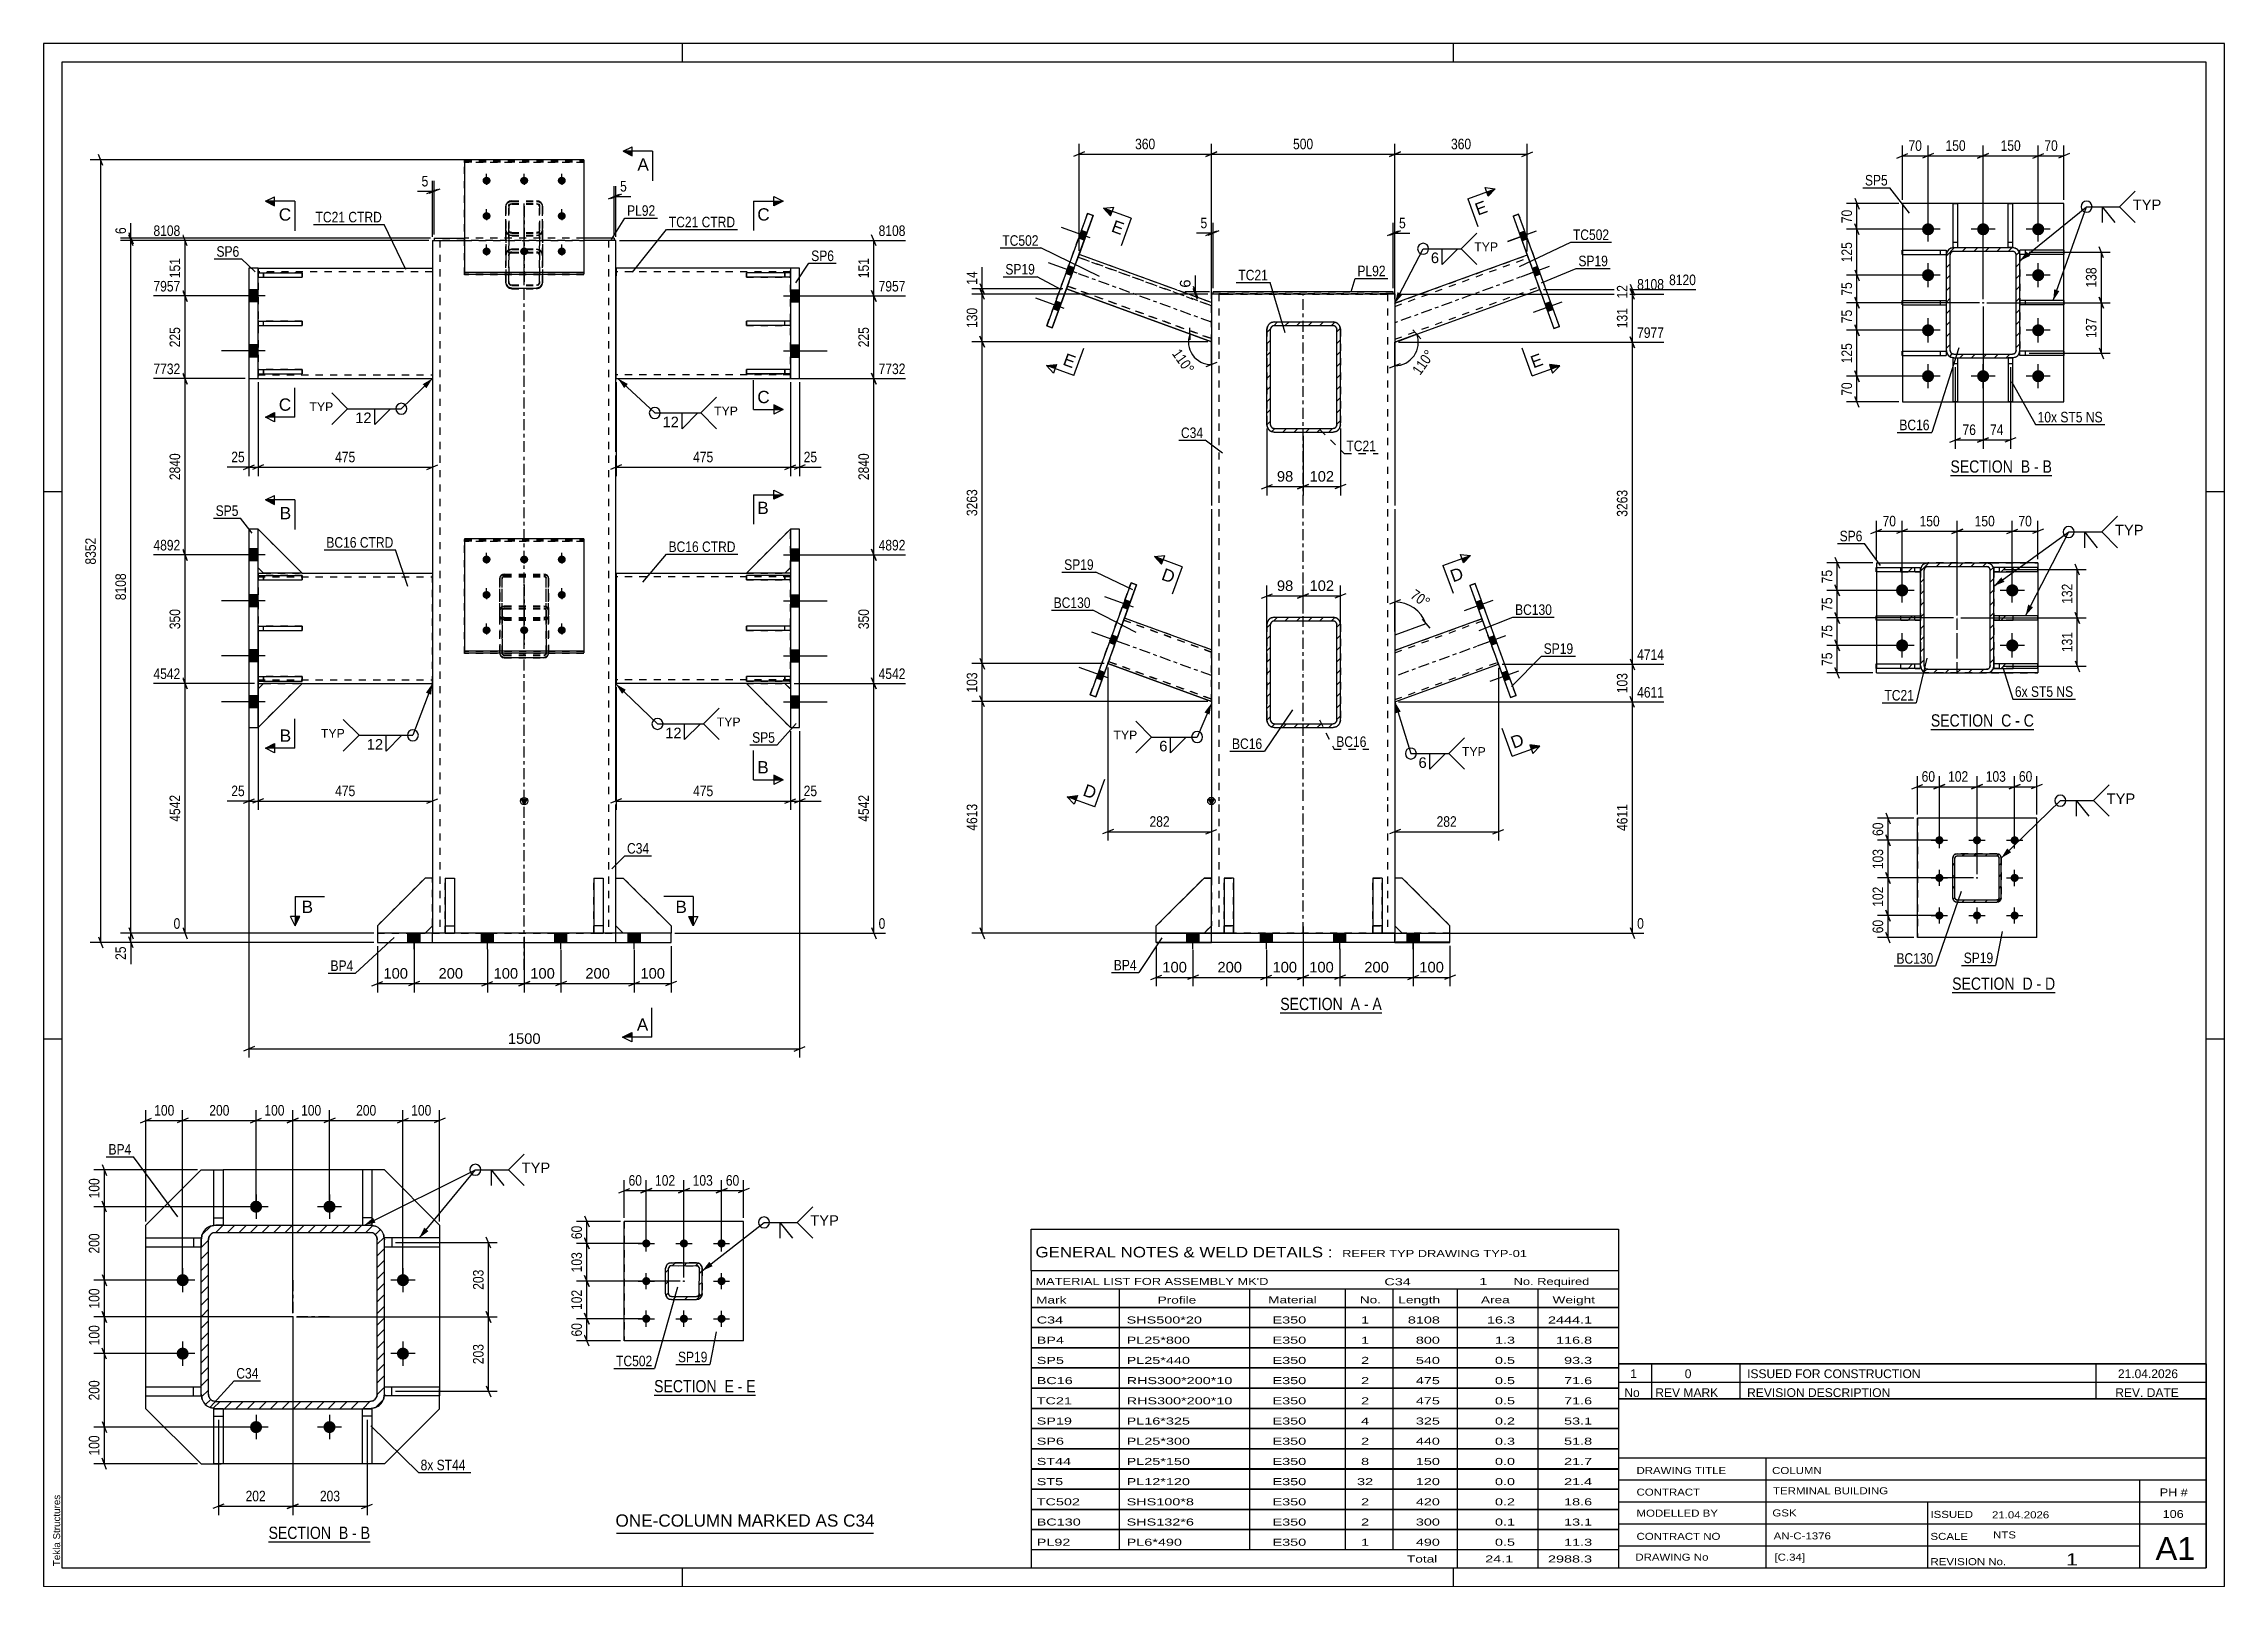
# Paper-space layout 'Layout1' of a CAD drawing. Header units: millimetres. Extents: x 0 to 594, y 0 to 420.
# The model-space entities are those that its viewports show. They can reach past a viewport. Long polylines and large blocks are cut down to what shows.
import ezdxf

# ---------------------------------------------------------------- set-up
doc = ezdxf.new("R2010")
doc.units = ezdxf.units.MM
doc.linetypes.add('DXK_LINE_DOT2', pattern=[3.9198, 1.9599, -1.9599])
doc.linetypes.add('DXK_LINE_DOT3', pattern=[5.9187, 2.979, -0.9799, 0.9799, -0.9799])
doc.layers.add('Viewport layer', color=7, linetype='Continuous', plot=False)
doc.styles.add('Arial', font='ARIAL.TTF', dxfattribs={"height": 0.2})
doc.styles.add('Arial Narrow', font='ARIALN.TTF', dxfattribs={"height": 0.2})

# ---------------------------------------------------------------- blocks, each defined once
blk = doc.blocks.new('Unknown-284876763-1134')
at = {"color": 5, "linetype": 'Continuous'}
for p, q in [((463.1, 242.17), (-130.9, 242.17)), ((-130.9, 242.17), (-130.9, -177.83)), ((43.1, 237.17), (43.1, 242.17)), ((253.1, 237.17), (253.1, 242.17)), ((463.1, -177.83), (463.1, 242.17)), ((458.1, 237.17), (-125.9, 237.17)), ((-125.9, 237.17), (-125.9, -172.83)), ((458.1, -172.83), (458.1, 237.17)), ((-125.9, 120.17), (-130.9, 120.17)), ((463.1, 120.17), (458.1, 120.17)), ((-125.9, -28.83), (-130.9, -28.83)), ((463.1, -28.83), (458.1, -28.83)), ((-130.9, -177.83), (463.1, -177.83)), ((-125.9, -172.83), (458.1, -172.83)), ((43.1, -177.83), (43.1, -172.83)), ((253.1, -177.83), (253.1, -172.83))]:
    blk.add_line(p, q, dxfattribs=at)
at = {"color": 174, "linetype": 'Continuous', "style": 'Arial'}
blk.add_text('Tekla Structures', height=1.9102, rotation=90, dxfattribs=at).set_placement((-126.4, -172.33))
blk = doc.blocks.new('Unknown-284876763-11 - 1249')
at = {"color": 6, "linetype": 'Continuous'}
blk.add_line((-69.63, -165.67), (-41.99, -165.67), dxfattribs=at)
at = {"color": 0, "linetype": 'Continuous'}
blk.add_wipeout([(-51.52, -164.92), (-51.52, -161.42), (-69.63, -161.42), (-69.63, -164.92)], dxfattribs=at)
blk.add_wipeout([(-47.92, -164.92), (-47.92, -161.42), (-50.47, -161.42), (-50.47, -164.92)], dxfattribs=at)
at = {"color": 7, "linetype": 'Continuous', "style": 'Arial Narrow'}
blk.add_text('SECTION ', height=3.34, dxfattribs=at).set_placement((-69.63, -164.92))
at = {"color": 0, "linetype": 'Continuous'}
blk.add_wipeout([(-45.59, -164.92), (-45.59, -161.42), (-46.87, -161.42), (-46.87, -164.92)], dxfattribs=at)
at = {"color": 7, "linetype": 'Continuous', "style": 'Arial Narrow'}
blk.add_text('B', height=3.34, dxfattribs=at).set_placement((-50.47, -164.92))
at = {"color": 0, "linetype": 'Continuous'}
blk.add_wipeout([(-41.99, -164.92), (-41.99, -161.42), (-44.54, -161.42), (-44.54, -164.92)], dxfattribs=at)
at = {"color": 7, "linetype": 'Continuous', "style": 'Arial Narrow'}
for s, p in [('-', (-46.87, -164.92)), ('B', (-44.54, -164.92))]:
    blk.add_text(s, height=3.34, dxfattribs=at).set_placement(p)
blk = doc.blocks.new('Unknown-284876763-13 - 1638')
at = {"color": 6, "linetype": 'Continuous'}
blk.add_line((388.95, -16.16), (417.02, -16.16), dxfattribs=at)
at = {"color": 0, "linetype": 'Continuous'}
blk.add_wipeout([(407.06, -15.41), (407.06, -11.91), (388.95, -11.91), (388.95, -15.41)], dxfattribs=at)
blk.add_wipeout([(410.87, -15.41), (410.87, -11.91), (408.11, -11.91), (408.11, -15.41)], dxfattribs=at)
at = {"color": 7, "linetype": 'Continuous', "style": 'Arial Narrow'}
blk.add_text('SECTION ', height=3.34, dxfattribs=at).set_placement((388.95, -15.41))
at = {"color": 0, "linetype": 'Continuous'}
blk.add_wipeout([(413.2, -15.41), (413.2, -11.91), (411.92, -11.91), (411.92, -15.41)], dxfattribs=at)
at = {"color": 7, "linetype": 'Continuous', "style": 'Arial Narrow'}
blk.add_text('D', height=3.34, dxfattribs=at).set_placement((408.11, -15.41))
at = {"color": 0, "linetype": 'Continuous'}
blk.add_wipeout([(417.02, -15.41), (417.02, -11.91), (414.25, -11.91), (414.25, -15.41)], dxfattribs=at)
at = {"color": 7, "linetype": 'Continuous', "style": 'Arial Narrow'}
for s, p in [('-', (411.92, -15.41)), ('D', (414.25, -15.41))]:
    blk.add_text(s, height=3.34, dxfattribs=at).set_placement(p)
blk = doc.blocks.new('Unknown-284876763-14 - 3011')
at = {"color": 6, "linetype": 'Continuous'}
blk.add_line((388.48, 124.62), (416.12, 124.62), dxfattribs=at)
at = {"color": 0, "linetype": 'Continuous'}
blk.add_wipeout([(406.59, 125.37), (406.59, 128.87), (388.48, 128.87), (388.48, 125.37)], dxfattribs=at)
blk.add_wipeout([(410.19, 125.37), (410.19, 128.87), (407.64, 128.87), (407.64, 125.37)], dxfattribs=at)
at = {"color": 7, "linetype": 'Continuous', "style": 'Arial Narrow'}
blk.add_text('SECTION ', height=3.34, dxfattribs=at).set_placement((388.48, 125.37))
at = {"color": 0, "linetype": 'Continuous'}
blk.add_wipeout([(412.52, 125.37), (412.52, 128.87), (411.24, 128.87), (411.24, 125.37)], dxfattribs=at)
at = {"color": 7, "linetype": 'Continuous', "style": 'Arial Narrow'}
blk.add_text('B', height=3.34, dxfattribs=at).set_placement((407.64, 125.37))
at = {"color": 0, "linetype": 'Continuous'}
blk.add_wipeout([(416.12, 125.37), (416.12, 128.87), (413.57, 128.87), (413.57, 125.37)], dxfattribs=at)
at = {"color": 7, "linetype": 'Continuous', "style": 'Arial Narrow'}
for s, p in [('-', (411.24, 125.37)), ('B', (413.57, 125.37))]:
    blk.add_text(s, height=3.34, dxfattribs=at).set_placement(p)
blk = doc.blocks.new('Unknown-284876763-15 - 3372')
at = {"color": 6, "linetype": 'Continuous'}
blk.add_line((383.14, 55.49), (411.21, 55.49), dxfattribs=at)
at = {"color": 0, "linetype": 'Continuous'}
blk.add_wipeout([(401.25, 56.24), (401.25, 59.74), (383.14, 59.74), (383.14, 56.24)], dxfattribs=at)
blk.add_wipeout([(405.07, 56.24), (405.07, 59.74), (402.3, 59.74), (402.3, 56.24)], dxfattribs=at)
at = {"color": 7, "linetype": 'Continuous', "style": 'Arial Narrow'}
blk.add_text('SECTION ', height=3.34, dxfattribs=at).set_placement((383.14, 56.24))
at = {"color": 0, "linetype": 'Continuous'}
blk.add_wipeout([(407.39, 56.24), (407.39, 59.74), (406.12, 59.74), (406.12, 56.24)], dxfattribs=at)
at = {"color": 7, "linetype": 'Continuous', "style": 'Arial Narrow'}
blk.add_text('C', height=3.34, dxfattribs=at).set_placement((402.3, 56.24))
at = {"color": 0, "linetype": 'Continuous'}
blk.add_wipeout([(411.21, 56.24), (411.21, 59.74), (408.44, 59.74), (408.44, 56.24)], dxfattribs=at)
at = {"color": 7, "linetype": 'Continuous', "style": 'Arial Narrow'}
for s, p in [('C', (408.44, 56.24)), ('-', (406.12, 56.24))]:
    blk.add_text(s, height=3.34, dxfattribs=at).set_placement(p)
blk = doc.blocks.new('Unknown-284876763-16 - 3641')
at = {"color": 6, "linetype": 'Continuous'}
blk.add_line((35.39, -125.75), (63.04, -125.75), dxfattribs=at)
at = {"color": 0, "linetype": 'Continuous'}
blk.add_wipeout([(53.5, -125), (53.5, -121.5), (35.39, -121.5), (35.39, -125)], dxfattribs=at)
blk.add_wipeout([(57.1, -125), (57.1, -121.5), (54.55, -121.5), (54.55, -125)], dxfattribs=at)
at = {"color": 7, "linetype": 'Continuous', "style": 'Arial Narrow'}
blk.add_text('SECTION ', height=3.34, dxfattribs=at).set_placement((35.39, -125))
at = {"color": 0, "linetype": 'Continuous'}
blk.add_wipeout([(59.43, -125), (59.43, -121.5), (58.15, -121.5), (58.15, -125)], dxfattribs=at)
at = {"color": 7, "linetype": 'Continuous', "style": 'Arial Narrow'}
blk.add_text('E', height=3.34, dxfattribs=at).set_placement((54.55, -125))
at = {"color": 0, "linetype": 'Continuous'}
blk.add_wipeout([(63.04, -125), (63.04, -121.5), (60.48, -121.5), (60.48, -125)], dxfattribs=at)
at = {"color": 7, "linetype": 'Continuous', "style": 'Arial Narrow'}
for s, p in [('-', (58.15, -125)), ('E', (60.48, -125))]:
    blk.add_text(s, height=3.34, dxfattribs=at).set_placement(p)
blk = doc.blocks.new('Unknown-284876763-17 - 2554')
at = {"color": 6, "linetype": 'Continuous'}
blk.add_line((205.95, -21.69), (233.6, -21.69), dxfattribs=at)
at = {"color": 0, "linetype": 'Continuous'}
blk.add_wipeout([(224.06, -20.94), (224.06, -17.44), (205.95, -17.44), (205.95, -20.94)], dxfattribs=at)
blk.add_wipeout([(227.67, -20.94), (227.67, -17.44), (225.11, -17.44), (225.11, -20.94)], dxfattribs=at)
at = {"color": 7, "linetype": 'Continuous', "style": 'Arial Narrow'}
blk.add_text('SECTION ', height=3.34, dxfattribs=at).set_placement((205.95, -20.94))
at = {"color": 0, "linetype": 'Continuous'}
blk.add_wipeout([(229.99, -20.94), (229.99, -17.44), (228.72, -17.44), (228.72, -20.94)], dxfattribs=at)
at = {"color": 7, "linetype": 'Continuous', "style": 'Arial Narrow'}
blk.add_text('A', height=3.34, dxfattribs=at).set_placement((225.11, -20.94))
at = {"color": 0, "linetype": 'Continuous'}
blk.add_wipeout([(233.6, -20.94), (233.6, -17.44), (231.04, -17.44), (231.04, -20.94)], dxfattribs=at)
at = {"color": 7, "linetype": 'Continuous', "style": 'Arial Narrow'}
for s, p in [('A', (231.04, -20.94)), ('-', (228.72, -20.94))]:
    blk.add_text(s, height=3.34, dxfattribs=at).set_placement(p)
blk = doc.blocks.new('Bolt-284876763-1307 - 1249')
at = {"linetype": 'Continuous'}
for points in [[(-71.38, -74.47, -1), (-74.68, -74.47, -1)], [(-51.38, -74.47, -1), (-54.68, -74.47, -1)], [(-91.38, -94.47, -1), (-94.68, -94.47, -1)], [(-31.38, -94.47, -1), (-34.68, -94.47, -1)], [(-91.38, -114.47, -1), (-94.68, -114.47, -1)], [(-31.38, -114.47, -1), (-34.68, -114.47, -1)], [(-71.38, -134.47, -1), (-74.68, -134.47, -1)], [(-51.38, -134.47, -1), (-54.68, -134.47, -1)]]:
    blk.add_hatch(color=1, dxfattribs=at).paths.add_polyline_path(points)
at = {"color": 1, "linetype": 'Continuous'}
for p, q in [((-73.03, -71.17), (-73.03, -77.77)), ((-53.03, -71.17), (-53.03, -77.77)), ((-69.73, -74.47), (-76.33, -74.47)), ((-49.73, -74.47), (-56.33, -74.47)), ((-89.73, -94.47), (-96.33, -94.47)), ((-93.03, -91.17), (-93.03, -97.77)), ((-29.73, -94.47), (-36.33, -94.47)), ((-33.03, -91.17), (-33.03, -97.77)), ((-93.03, -111.17), (-93.03, -117.77)), ((-33.03, -111.17), (-33.03, -117.77)), ((-89.73, -114.47), (-96.33, -114.47)), ((-29.73, -114.47), (-36.33, -114.47)), ((-69.73, -134.47), (-76.33, -134.47)), ((-73.03, -131.17), (-73.03, -137.77)), ((-49.73, -134.47), (-56.33, -134.47)), ((-53.03, -131.17), (-53.03, -137.77))]:
    blk.add_line(p, q, dxfattribs=at)
blk = doc.blocks.new('Part-284876763-1370 - 1249')
at = {"color": 2, "linetype": 'Continuous'}
for p, q in [((-84.53, -144.47), (-84.53, -129.47)), ((-84.53, -129.47), (-84.03, -129.47)), ((-82.03, -129.47), (-82.03, -144.47)), ((-84.53, -131.47), (-82.03, -131.47)), ((-82.03, -144.47), (-84.53, -144.47))]:
    blk.add_line(p, q, dxfattribs=at)
at = {"color": 7, "linetype": 'DXK_LINE_DOT2'}
blk.add_line((-82.03, -129.47), (-84.03, -129.47), dxfattribs=at)
blk = doc.blocks.new('Part-284876763-1322 - 1249')
at = {"linetype": 'Continuous'}
h = blk.add_hatch(dxfattribs=at)
h.set_pattern_fill('', scale=0.7, style=0, pattern_type=0)
h.set_pattern_definition([(45, (-40.498, -129.1673), (-1.571545, 1.571545), [])])
h.paths.add_polyline_path([(-42.03, -129.47), (-40.5, -129.17), (-39.2, -128.3), (-38.33, -127), (-38.03, -125.47), (-38.03, -83.47), (-38.33, -81.94), (-39.2, -80.64), (-40.5, -79.78), (-42.03, -79.47), (-84.03, -79.47), (-85.56, -79.78), (-86.86, -80.64), (-87.72, -81.94), (-88.03, -83.47), (-88.03, -125.47), (-87.72, -127), (-86.86, -128.3), (-85.56, -129.17), (-84.03, -129.47)])
h.paths.add_polyline_path([(-84.79, -127.32), (-85.44, -126.89), (-85.88, -126.24), (-86.03, -125.47), (-86.03, -83.47), (-85.88, -82.71), (-85.44, -82.06), (-84.79, -81.62), (-84.03, -81.47), (-42.03, -81.47), (-41.26, -81.62), (-40.61, -82.06), (-40.18, -82.71), (-40.03, -83.47), (-40.03, -125.47), (-40.18, -126.24), (-40.61, -126.89), (-41.26, -127.32), (-42.03, -127.47), (-84.03, -127.47)])
at = {"color": 7, "linetype": 'DXK_LINE_DOT2'}
for p, q in [((-88.03, -83.47), (-87.72, -81.94)), ((-85.88, -82.71), (-86.03, -83.47)), ((-85.56, -79.78), (-84.03, -79.47)), ((-84.03, -81.47), (-84.79, -81.62)), ((-84.03, -79.47), (-42.03, -79.47)), ((-84.03, -81.47), (-42.03, -81.47)), ((-42.03, -79.47), (-40.5, -79.78)), ((-41.26, -81.62), (-42.03, -81.47)), ((-40.03, -83.47), (-40.18, -82.71)), ((-38.33, -81.94), (-38.03, -83.47)), ((-88.03, -125.47), (-88.03, -83.47)), ((-86.03, -125.47), (-86.03, -83.47)), ((-40.03, -125.47), (-40.03, -83.47)), ((-38.03, -125.47), (-38.03, -83.47)), ((-87.72, -127), (-88.03, -125.47)), ((-86.03, -125.47), (-85.88, -126.24)), ((-84.03, -129.47), (-85.56, -129.17)), ((-84.79, -127.32), (-84.03, -127.47)), ((-84.03, -127.47), (-42.03, -127.47)), ((-84.03, -129.47), (-42.03, -129.47)), ((-42.03, -127.47), (-41.26, -127.32)), ((-40.5, -129.17), (-42.03, -129.47)), ((-40.18, -126.24), (-40.03, -125.47)), ((-38.03, -125.47), (-38.33, -127))]:
    blk.add_line(p, q, dxfattribs=at)
at = {"color": 2, "linetype": 'Continuous'}
for p, q in [((-87.72, -81.94), (-88.03, -83.47)), ((-86.03, -83.47), (-85.88, -82.71)), ((-84.03, -79.47), (-85.56, -79.78)), ((-84.79, -81.62), (-84.03, -81.47)), ((-84.03, -79.47), (-42.03, -79.47)), ((-84.03, -81.47), (-42.03, -81.47)), ((-40.5, -79.78), (-42.03, -79.47)), ((-42.03, -81.47), (-41.26, -81.62)), ((-40.18, -82.71), (-40.03, -83.47)), ((-38.03, -83.47), (-38.33, -81.94)), ((-88.03, -125.47), (-88.03, -83.47)), ((-86.03, -125.47), (-86.03, -83.47)), ((-40.03, -125.47), (-40.03, -83.47)), ((-38.03, -125.47), (-38.03, -83.47)), ((-88.03, -125.47), (-87.72, -127)), ((-85.88, -126.24), (-86.03, -125.47)), ((-85.56, -129.17), (-84.03, -129.47)), ((-84.03, -127.47), (-84.79, -127.32)), ((-84.03, -127.47), (-42.03, -127.47)), ((-84.03, -129.47), (-42.03, -129.47)), ((-41.26, -127.32), (-42.03, -127.47)), ((-42.03, -129.47), (-40.5, -129.17)), ((-40.03, -125.47), (-40.18, -126.24)), ((-38.33, -127), (-38.03, -125.47))]:
    blk.add_line(p, q, dxfattribs=at)
at = {"color": 7, "linetype": 'DXK_LINE_DOT3'}
for p, q in [((-63.03, -94.47), (-63.03, -114.47)), ((-53.03, -104.47), (-73.03, -104.47))]:
    blk.add_line(p, q, dxfattribs=at)
at = {"color": 7, "linetype": 'DXK_LINE_DOT2'}
for centre, radius, start, end in [((-84.03, -83.47), 4, 112.5, 157.5), ((-84.03, -83.47), 2, 112.5, 157.5), ((-42.03, -83.47), 2, 22.5, 67.5), ((-42.03, -83.47), 4, 22.5, 67.5), ((-84.03, -125.47), 4, 202.5, 247.5), ((-84.03, -125.47), 2, 202.5, 247.5), ((-42.03, -125.47), 2, 292.5, 337.5), ((-42.03, -125.47), 4, 292.5, 337.5)]:
    blk.add_arc(centre, radius, start, end, dxfattribs=at)
at = {"color": 2, "linetype": 'Continuous'}
for centre, radius, start, end in [((-84.03, -83.47), 4, 112.5, 157.5), ((-84.03, -83.47), 2, 112.5, 157.5), ((-42.03, -83.47), 2, 22.5, 67.5), ((-42.03, -83.47), 4, 22.5, 67.5), ((-84.03, -125.47), 4, 202.5, 247.5), ((-84.03, -125.47), 2, 202.5, 247.5), ((-42.03, -125.47), 2, 292.5, 337.5), ((-42.03, -125.47), 4, 292.5, 337.5)]:
    blk.add_arc(centre, radius, start, end, dxfattribs=at)
blk = doc.blocks.new('Part-284876763-1365 - 1249')
at = {"color": 2, "linetype": 'Continuous'}
for p, q in [((-103.03, -125.97), (-103.03, -123.47)), ((-103.03, -123.47), (-88.03, -123.47)), ((-90.03, -125.97), (-90.03, -123.47)), ((-103.03, -125.97), (-88.03, -125.97)), ((-88.03, -125.97), (-88.03, -125.48))]:
    blk.add_line(p, q, dxfattribs=at)
at = {"color": 7, "linetype": 'DXK_LINE_DOT2'}
for p in [(-88.03, -125.48), (-88.03, -123.47), (-88.03, -123.47)]:
    blk.add_line(p, (-88.03, -123.47), dxfattribs=at)
blk = doc.blocks.new('Part-284876763-1375 - 1249')
at = {"color": 2, "linetype": 'Continuous'}
for p, q in [((-103.03, -85.47), (-103.03, -82.97)), ((-103.03, -82.97), (-88.03, -82.97)), ((-90.03, -82.97), (-90.03, -85.47)), ((-88.03, -82.97), (-88.03, -83.46)), ((-88.03, -85.47), (-103.03, -85.47))]:
    blk.add_line(p, q, dxfattribs=at)
at = {"color": 7, "linetype": 'DXK_LINE_DOT2'}
for p in [(-88.03, -83.46), (-88.03, -85.47), (-88.03, -85.47)]:
    blk.add_line(p, (-88.03, -85.47), dxfattribs=at)
blk = doc.blocks.new('Part-284876763-1380 - 1249')
at = {"color": 2, "linetype": 'Continuous'}
for p, q in [((-84.53, -79.47), (-84.53, -64.47)), ((-84.53, -64.47), (-82.03, -64.47)), ((-82.03, -64.47), (-82.03, -79.47)), ((-84.53, -77.47), (-82.03, -77.47)), ((-84.53, -79.47), (-84.03, -79.47))]:
    blk.add_line(p, q, dxfattribs=at)
at = {"color": 7, "linetype": 'DXK_LINE_DOT2'}
blk.add_line((-82.03, -79.47), (-84.03, -79.47), dxfattribs=at)
blk = doc.blocks.new('Part-284876763-1385 - 1249')
at = {"color": 2, "linetype": 'Continuous'}
for p, q in [((-38.03, -125.97), (-38.03, -123.47)), ((-38.03, -123.47), (-23.03, -123.47)), ((-36.03, -125.97), (-36.03, -123.47)), ((-23.03, -123.47), (-23.03, -125.97)), ((-23.03, -125.97), (-38.03, -125.97))]:
    blk.add_line(p, q, dxfattribs=at)
blk = doc.blocks.new('Part-284876763-1390 - 1249')
at = {"color": 2, "linetype": 'Continuous'}
for p, q in [((-44.03, -144.47), (-44.03, -129.47)), ((-42.03, -129.47), (-41.53, -129.47)), ((-41.53, -129.47), (-41.53, -144.47)), ((-41.53, -131.47), (-44.03, -131.47)), ((-41.53, -144.47), (-44.03, -144.47))]:
    blk.add_line(p, q, dxfattribs=at)
at = {"color": 7, "linetype": 'DXK_LINE_DOT2'}
blk.add_line((-42.03, -129.47), (-44.03, -129.47), dxfattribs=at)
blk = doc.blocks.new('Part-284876763-1395 - 1249')
at = {"color": 2, "linetype": 'Continuous'}
for p, q in [((-23.03, -82.97), (-38.03, -82.97)), ((-38.03, -85.47), (-38.03, -82.97)), ((-36.03, -82.97), (-36.03, -85.47)), ((-23.03, -82.97), (-23.03, -85.47)), ((-23.03, -85.47), (-38.03, -85.47))]:
    blk.add_line(p, q, dxfattribs=at)
blk = doc.blocks.new('Part-284876763-1400 - 1249')
at = {"color": 2, "linetype": 'Continuous'}
for p, q in [((-44.03, -64.47), (-44.03, -79.47)), ((-41.53, -64.47), (-44.03, -64.47)), ((-41.53, -64.47), (-41.53, -79.47)), ((-41.53, -77.47), (-44.03, -77.47)), ((-41.53, -79.47), (-42.03, -79.47))]:
    blk.add_line(p, q, dxfattribs=at)
at = {"color": 7, "linetype": 'DXK_LINE_DOT2'}
blk.add_line((-44.03, -79.47), (-42.03, -79.47), dxfattribs=at)
blk = doc.blocks.new('Part-284876763-1415 - 1249')
at = {"color": 2, "linetype": 'Continuous'}
for p, q in [((-103.03, -79.47), (-88.03, -64.47)), ((-88.03, -64.47), (-84.53, -64.47)), ((-44.03, -64.47), (-82.03, -64.47)), ((-38.03, -64.47), (-41.53, -64.47)), ((-23.03, -79.47), (-38.03, -64.47)), ((-103.03, -129.47), (-103.03, -79.47)), ((-23.03, -79.47), (-23.03, -82.97)), ((-23.03, -85.47), (-23.03, -123.47)), ((-103.03, -129.47), (-88.03, -144.47)), ((-23.03, -129.47), (-38.03, -144.47)), ((-23.03, -129.47), (-23.03, -125.97)), ((-88.03, -144.47), (-84.53, -144.47)), ((-44.03, -144.47), (-82.03, -144.47)), ((-38.03, -144.47), (-41.53, -144.47))]:
    blk.add_line(p, q, dxfattribs=at)
at = {"color": 7, "linetype": 'DXK_LINE_DOT2'}
for p, q in [((-84.53, -64.47), (-82.03, -64.47)), ((-41.53, -64.47), (-44.03, -64.47)), ((-23.03, -82.97), (-23.03, -85.47)), ((-23.03, -125.97), (-23.03, -123.47)), ((-84.53, -144.47), (-82.03, -144.47)), ((-41.53, -144.47), (-44.03, -144.47))]:
    blk.add_line(p, q, dxfattribs=at)
blk = doc.blocks.new('Part-284876763-1857 - 1855')
at = {"color": 7, "linetype": 'DXK_LINE_DOT2'}
for p, q in [((-60.49, 69.85), (-72.49, 69.85)), ((-72.49, 69.85), (-72.49, 68.65)), ((-72.49, 68.65), (-60.49, 68.65)), ((-70.99, 69.85), (-70.99, 68.65)), ((-60.49, 68.65), (-60.49, 69.85))]:
    blk.add_line(p, q, dxfattribs=at)
blk = doc.blocks.new('Part-284876763-1858 - 1855')
at = {"color": 7, "linetype": 'DXK_LINE_DOT2'}
for p, q in [((-60.49, 97.35), (-72.49, 97.35)), ((-72.49, 97.35), (-72.49, 96.15)), ((-72.49, 96.15), (-60.49, 96.15)), ((-70.99, 97.35), (-70.99, 96.15)), ((-60.49, 96.15), (-60.49, 97.35))]:
    blk.add_line(p, q, dxfattribs=at)
blk = doc.blocks.new('Part-284876763-1859 - 1855')
at = {"color": 7, "linetype": 'DXK_LINE_DOT2'}
for p, q in [((-60.49, 83.6), (-72.49, 83.6)), ((-72.49, 83.6), (-72.49, 82.4)), ((-70.99, 82.4), (-70.99, 83.6)), ((-60.49, 82.4), (-60.49, 83.6)), ((-72.49, 82.4), (-60.49, 82.4))]:
    blk.add_line(p, q, dxfattribs=at)
blk = doc.blocks.new('Part-284876763-1860 - 1855')
at = {"color": 2, "linetype": 'Continuous'}
for p, q in [((-72.49, 69.85), (-60.49, 69.85)), ((-72.49, 69.85), (-72.49, 68.65)), ((-72.49, 68.65), (-60.49, 68.65)), ((-60.49, 69.85), (-60.49, 68.65))]:
    blk.add_line(p, q, dxfattribs=at)
at = {"color": 7, "linetype": 'DXK_LINE_DOT2'}
blk.add_line((-70.99, 68.65), (-70.99, 69.85), dxfattribs=at)
blk = doc.blocks.new('Part-284876763-1861 - 1855')
at = {"color": 2, "linetype": 'Continuous'}
for p, q in [((-72.49, 97.35), (-60.49, 97.35)), ((-72.49, 97.35), (-72.49, 96.15)), ((-72.49, 96.15), (-60.49, 96.15)), ((-60.49, 97.35), (-60.49, 96.15))]:
    blk.add_line(p, q, dxfattribs=at)
at = {"color": 7, "linetype": 'DXK_LINE_DOT2'}
blk.add_line((-70.99, 96.15), (-70.99, 97.35), dxfattribs=at)
blk = doc.blocks.new('Part-284876763-1990 - 1855')
at = {"color": 2, "linetype": 'Continuous'}
for p, q in [((72.51, 110), (72.51, 56)), ((75.01, 110), (72.51, 110)), ((75.01, 56), (75.01, 110)), ((72.51, 56), (75.01, 56))]:
    blk.add_line(p, q, dxfattribs=at)
blk = doc.blocks.new('Part-284876763-1862 - 1855')
at = {"color": 2, "linetype": 'Continuous'}
for p, q in [((-72.49, 83.6), (-60.49, 83.6)), ((-72.49, 83.6), (-72.49, 82.4)), ((-60.49, 83.6), (-60.49, 82.4)), ((-72.49, 82.4), (-60.49, 82.4))]:
    blk.add_line(p, q, dxfattribs=at)
at = {"color": 7, "linetype": 'DXK_LINE_DOT2'}
blk.add_line((-70.99, 82.4), (-70.99, 83.6), dxfattribs=at)
blk = doc.blocks.new('Part-284876763-1863 - 1855')
at = {"color": 2, "linetype": 'Continuous'}
for p, q in [((-72.49, 99.5), (-72.49, 110)), ((-72.49, 110), (-60.49, 98)), ((-70.99, 98), (-72.49, 99.5)), ((-60.49, 98), (-70.99, 98))]:
    blk.add_line(p, q, dxfattribs=at)
blk = doc.blocks.new('Part-284876763-1864 - 1855')
at = {"color": 7, "linetype": 'DXK_LINE_DOT2'}
for p, q in [((-72.49, 99.5), (-72.49, 110)), ((-72.49, 110), (-60.49, 98)), ((-70.99, 98), (-72.49, 99.5)), ((-60.49, 98), (-70.99, 98))]:
    blk.add_line(p, q, dxfattribs=at)
blk = doc.blocks.new('Part-284876763-1865 - 1855')
at = {"color": 2, "linetype": 'Continuous'}
for p, q in [((-70.99, 68), (-72.49, 66.5)), ((-72.49, 56), (-60.49, 68)), ((-72.49, 66.5), (-72.49, 56)), ((-60.49, 68), (-70.99, 68))]:
    blk.add_line(p, q, dxfattribs=at)
blk = doc.blocks.new('Part-284876763-2051 - 1855')
at = {"color": 7, "linetype": 'DXK_LINE_DOT2'}
for p, q in [((-21.498, 0), (-21.498, 15)), ((-21.498, 15), (-18.998, 15)), ((-18.998, 15), (-18.998, 0)), ((-21.498, 2), (-18.998, 2)), ((-18.998, 0), (-21.498, 0))]:
    blk.add_line(p, q, dxfattribs=at)
blk = doc.blocks.new('Part-284876763-1866 - 1855')
at = {"color": 7, "linetype": 'DXK_LINE_DOT2'}
for p, q in [((-70.99, 68), (-72.49, 66.5)), ((-72.49, 56), (-60.49, 68)), ((-72.49, 66.5), (-72.49, 56)), ((-60.49, 68), (-70.99, 68))]:
    blk.add_line(p, q, dxfattribs=at)
blk = doc.blocks.new('Part-284876763-1867 - 1855')
at = {"color": 2, "linetype": 'Continuous'}
for p, q in [((60.51, 152.25), (60.51, 153.45)), ((72.51, 153.45), (60.51, 153.45)), ((72.51, 152.25), (60.51, 152.25)), ((72.51, 153.45), (72.51, 152.25))]:
    blk.add_line(p, q, dxfattribs=at)
at = {"color": 7, "linetype": 'DXK_LINE_DOT2'}
for p, q in [((71.01, 152.25), (71.01, 153.45)), ((72.51, 153.45), (72.51, 153.45)), ((72.51, 153.45), (72.51, 153.45)), ((72.51, 152.25), (72.51, 152.25)), ((72.51, 152.25), (72.51, 152.25))]:
    blk.add_line(p, q, dxfattribs=at)
blk = doc.blocks.new('Part-284876763-1868 - 1855')
at = {"color": 2, "linetype": 'Continuous'}
for p, q in [((60.51, 178.55), (60.51, 179.75)), ((72.51, 179.75), (60.51, 179.75)), ((72.51, 178.55), (60.51, 178.55)), ((72.51, 179.75), (72.51, 178.55))]:
    blk.add_line(p, q, dxfattribs=at)
at = {"color": 7, "linetype": 'DXK_LINE_DOT2'}
for p, q in [((71.01, 178.55), (71.01, 179.75)), ((72.51, 179.75), (72.51, 179.75)), ((72.51, 179.75), (72.51, 179.75)), ((72.51, 178.55), (72.51, 178.55)), ((72.51, 178.55), (72.51, 178.55))]:
    blk.add_line(p, q, dxfattribs=at)
blk = doc.blocks.new('Part-284876763-1869 - 1855')
at = {"color": 2, "linetype": 'Continuous'}
for p, q in [((60.51, 165.4), (60.51, 166.6)), ((72.51, 166.6), (60.51, 166.6)), ((72.51, 166.6), (72.51, 165.4)), ((72.51, 165.4), (60.51, 165.4))]:
    blk.add_line(p, q, dxfattribs=at)
at = {"color": 7, "linetype": 'DXK_LINE_DOT2'}
for p, q in [((71.01, 165.4), (71.01, 166.6)), ((72.51, 166.6), (72.51, 166.6)), ((72.51, 166.6), (72.51, 166.6)), ((72.51, 165.4), (72.51, 165.4)), ((72.51, 165.4), (72.51, 165.4))]:
    blk.add_line(p, q, dxfattribs=at)
blk = doc.blocks.new('Part-284876763-1870 - 1855')
at = {"color": 7, "linetype": 'DXK_LINE_DOT2'}
for p, q in [((72.51, 153.45), (60.51, 153.45)), ((60.51, 153.45), (60.51, 152.25)), ((60.51, 152.25), (72.51, 152.25)), ((71.01, 153.45), (71.01, 152.25)), ((72.51, 152.25), (72.51, 153.45))]:
    blk.add_line(p, q, dxfattribs=at)
blk = doc.blocks.new('Part-284876763-1871 - 1855')
at = {"color": 7, "linetype": 'DXK_LINE_DOT2'}
for p, q in [((72.51, 179.75), (60.51, 179.75)), ((60.51, 179.75), (60.51, 178.55)), ((60.51, 178.55), (72.51, 178.55)), ((71.01, 179.75), (71.01, 178.55)), ((72.51, 178.55), (72.51, 179.75))]:
    blk.add_line(p, q, dxfattribs=at)
blk = doc.blocks.new('Part-284876763-1872 - 1855')
at = {"color": 7, "linetype": 'DXK_LINE_DOT2'}
for p, q in [((72.51, 166.6), (60.51, 166.6)), ((60.51, 166.6), (60.51, 165.4)), ((71.01, 165.4), (71.01, 166.6)), ((72.51, 165.4), (72.51, 166.6)), ((60.51, 165.4), (72.51, 165.4))]:
    blk.add_line(p, q, dxfattribs=at)
blk = doc.blocks.new('Bolt-284876763-1873 - 1855')
at = {"linetype": 'Continuous'}
for points in [[(-10.26, 203.84), (-10.49, 203.87), (-10.7, 203.93), (-10.9, 204.04), (-11.07, 204.19), (-11.21, 204.36), (-11.3, 204.56), (-11.35, 204.77), (-11.35, 204.99), (-11.3, 205.2), (-11.21, 205.4), (-11.07, 205.57), (-10.9, 205.71), (-10.7, 205.82), (-10.49, 205.89), (-10.26, 205.91), (-10.03, 205.89), (-9.81, 205.82), (-9.61, 205.71), (-9.44, 205.57), (-9.3, 205.4), (-9.21, 205.2), (-9.16, 204.99), (-9.16, 204.77), (-9.21, 204.56), (-9.3, 204.36), (-9.44, 204.19), (-9.61, 204.04), (-9.81, 203.93), (-10.03, 203.87)], [(-0.01, 203.84), (-0.24, 203.87), (-0.45, 203.93), (-0.65, 204.04), (-0.82, 204.19), (-0.96, 204.36), (-1.05, 204.56), (-1.1, 204.77), (-1.1, 204.99), (-1.05, 205.2), (-0.96, 205.4), (-0.82, 205.57), (-0.65, 205.71), (-0.45, 205.82), (-0.24, 205.89), (-0.01, 205.91), (0.22, 205.89), (0.44, 205.82), (0.64, 205.71), (0.81, 205.57), (0.95, 205.4), (1.04, 205.2), (1.09, 204.99), (1.09, 204.77), (1.04, 204.56), (0.95, 204.36), (0.81, 204.19), (0.64, 204.04), (0.44, 203.93), (0.22, 203.87)], [(10.24, 203.84), (10.01, 203.87), (9.8, 203.93), (9.6, 204.04), (9.43, 204.19), (9.29, 204.36), (9.2, 204.56), (9.15, 204.77), (9.15, 204.99), (9.2, 205.2), (9.29, 205.4), (9.43, 205.57), (9.6, 205.71), (9.8, 205.82), (10.01, 205.89), (10.24, 205.91), (10.47, 205.89), (10.69, 205.82), (10.89, 205.71), (11.06, 205.57), (11.2, 205.4), (11.29, 205.2), (11.34, 204.99), (11.34, 204.77), (11.29, 204.56), (11.2, 204.36), (11.06, 204.19), (10.89, 204.04), (10.69, 203.93), (10.47, 203.87)], [(-10.26, 194.21), (-10.49, 194.24), (-10.7, 194.3), (-10.9, 194.41), (-11.07, 194.55), (-11.21, 194.73), (-11.3, 194.93), (-11.35, 195.14), (-11.35, 195.35), (-11.3, 195.57), (-11.21, 195.76), (-11.07, 195.94), (-10.9, 196.08), (-10.7, 196.19), (-10.49, 196.26), (-10.26, 196.28), (-10.03, 196.26), (-9.81, 196.19), (-9.61, 196.08), (-9.44, 195.94), (-9.3, 195.76), (-9.21, 195.57), (-9.16, 195.35), (-9.16, 195.14), (-9.21, 194.93), (-9.3, 194.73), (-9.44, 194.55), (-9.61, 194.41), (-9.81, 194.3), (-10.03, 194.24)], [(10.24, 194.21), (10.01, 194.24), (9.8, 194.3), (9.6, 194.41), (9.43, 194.55), (9.29, 194.73), (9.2, 194.93), (9.15, 195.14), (9.15, 195.35), (9.2, 195.57), (9.29, 195.76), (9.43, 195.94), (9.6, 196.08), (9.8, 196.19), (10.01, 196.26), (10.24, 196.28), (10.47, 196.26), (10.69, 196.19), (10.89, 196.08), (11.06, 195.94), (11.2, 195.76), (11.29, 195.57), (11.34, 195.35), (11.34, 195.14), (11.29, 194.93), (11.2, 194.73), (11.06, 194.55), (10.89, 194.41), (10.69, 194.3), (10.47, 194.24)], [(-10.26, 184.58), (-10.49, 184.6), (-10.7, 184.67), (-10.9, 184.78), (-11.07, 184.92), (-11.21, 185.1), (-11.3, 185.3), (-11.35, 185.51), (-11.35, 185.72), (-11.3, 185.93), (-11.21, 186.13), (-11.07, 186.31), (-10.9, 186.45), (-10.7, 186.56), (-10.49, 186.63), (-10.26, 186.65), (-10.03, 186.63), (-9.81, 186.56), (-9.61, 186.45), (-9.44, 186.31), (-9.3, 186.13), (-9.21, 185.93), (-9.16, 185.72), (-9.16, 185.51), (-9.21, 185.3), (-9.3, 185.1), (-9.44, 184.92), (-9.61, 184.78), (-9.81, 184.67), (-10.03, 184.6)], [(-0.01, 184.58), (-0.24, 184.6), (-0.45, 184.67), (-0.65, 184.78), (-0.82, 184.92), (-0.96, 185.1), (-1.05, 185.3), (-1.1, 185.51), (-1.1, 185.72), (-1.05, 185.93), (-0.96, 186.13), (-0.82, 186.31), (-0.65, 186.45), (-0.45, 186.56), (-0.24, 186.63), (-0.01, 186.65), (0.22, 186.63), (0.44, 186.56), (0.64, 186.45), (0.81, 186.31), (0.95, 186.13), (1.04, 185.93), (1.09, 185.72), (1.09, 185.51), (1.04, 185.3), (0.95, 185.1), (0.81, 184.92), (0.64, 184.78), (0.44, 184.67), (0.22, 184.6)], [(10.24, 184.58), (10.01, 184.6), (9.8, 184.67), (9.6, 184.78), (9.43, 184.92), (9.29, 185.1), (9.2, 185.3), (9.15, 185.51), (9.15, 185.72), (9.2, 185.93), (9.29, 186.13), (9.43, 186.31), (9.6, 186.45), (9.8, 186.56), (10.01, 186.63), (10.24, 186.65), (10.47, 186.63), (10.69, 186.56), (10.89, 186.45), (11.06, 186.31), (11.2, 186.13), (11.29, 185.93), (11.34, 185.72), (11.34, 185.51), (11.29, 185.3), (11.2, 185.1), (11.06, 184.92), (10.89, 184.78), (10.69, 184.67), (10.47, 184.6)]]:
    blk.add_hatch(color=1, dxfattribs=at).paths.add_polyline_path(points)
at = {"color": 1, "linetype": 'Continuous'}
for p, q in [((-10.26, 203.89), (-10.26, 206.73)), ((-0.01, 203.89), (-0.01, 206.73)), ((10.24, 203.89), (10.24, 206.73)), ((-10.26, 194.25), (-10.26, 197.09)), ((10.24, 194.25), (10.24, 197.09)), ((-10.26, 184.62), (-10.26, 187.46)), ((-0.01, 184.62), (-0.01, 187.46)), ((10.24, 184.62), (10.24, 187.46))]:
    blk.add_line(p, q, dxfattribs=at)
blk = doc.blocks.new('Part-284876763-1874 - 1855')
at = {"color": 2, "linetype": 'Continuous'}
for p, q in [((16.24, 210.52), (-16.26, 210.52)), ((-16.26, 210.52), (-16.26, 179.43)), ((16.24, 210.52), (16.24, 179.43)), ((-16.26, 179.98), (16.24, 179.98)), ((-16.26, 179.43), (16.24, 179.43))]:
    blk.add_line(p, q, dxfattribs=at)
at = {"color": 7, "linetype": 'DXK_LINE_DOT2'}
for p, q in [((-16.26, 210.52), (-16.26, 209.97)), ((-16.26, 209.97), (16.24, 209.97)), ((16.24, 209.97), (16.24, 210.52))]:
    blk.add_line(p, q, dxfattribs=at)
blk = doc.blocks.new('Bolt-284876763-1880 - 1855')
at = {"linetype": 'Continuous'}
for points in [[(-10.26, 100.68), (-10.49, 100.71), (-10.7, 100.77), (-10.9, 100.88), (-11.07, 101.03), (-11.21, 101.21), (-11.3, 101.41), (-11.35, 101.63), (-11.35, 101.85), (-11.3, 102.06), (-11.21, 102.26), (-11.07, 102.44), (-10.9, 102.59), (-10.7, 102.7), (-10.49, 102.77), (-10.26, 102.79), (-10.03, 102.77), (-9.81, 102.7), (-9.61, 102.59), (-9.44, 102.44), (-9.3, 102.26), (-9.21, 102.06), (-9.16, 101.85), (-9.16, 101.63), (-9.21, 101.41), (-9.3, 101.21), (-9.44, 101.03), (-9.61, 100.88), (-9.81, 100.77), (-10.03, 100.71)], [(-0.01, 100.68), (-0.24, 100.71), (-0.45, 100.77), (-0.65, 100.88), (-0.82, 101.03), (-0.96, 101.21), (-1.05, 101.41), (-1.1, 101.63), (-1.1, 101.85), (-1.05, 102.06), (-0.96, 102.26), (-0.82, 102.44), (-0.65, 102.59), (-0.45, 102.7), (-0.24, 102.77), (-0.01, 102.79), (0.22, 102.77), (0.44, 102.7), (0.64, 102.59), (0.81, 102.44), (0.95, 102.26), (1.04, 102.06), (1.09, 101.85), (1.09, 101.63), (1.04, 101.41), (0.95, 101.21), (0.81, 101.03), (0.64, 100.88), (0.44, 100.77), (0.22, 100.71)], [(10.24, 100.68), (10.01, 100.71), (9.8, 100.77), (9.6, 100.88), (9.43, 101.03), (9.29, 101.21), (9.2, 101.41), (9.15, 101.63), (9.15, 101.85), (9.2, 102.06), (9.29, 102.26), (9.43, 102.44), (9.6, 102.59), (9.8, 102.7), (10.01, 102.77), (10.24, 102.79), (10.47, 102.77), (10.69, 102.7), (10.89, 102.59), (11.06, 102.44), (11.2, 102.26), (11.29, 102.06), (11.34, 101.85), (11.34, 101.63), (11.29, 101.41), (11.2, 101.21), (11.06, 101.03), (10.89, 100.88), (10.69, 100.77), (10.47, 100.71)], [(-10.26, 91.07), (-10.49, 91.09), (-10.7, 91.16), (-10.9, 91.27), (-11.07, 91.41), (-11.21, 91.59), (-11.3, 91.78), (-11.35, 92), (-11.35, 92.21), (-11.3, 92.42), (-11.21, 92.62), (-11.07, 92.8), (-10.9, 92.94), (-10.7, 93.05), (-10.49, 93.12), (-10.26, 93.14), (-10.03, 93.12), (-9.81, 93.05), (-9.61, 92.94), (-9.44, 92.8), (-9.3, 92.62), (-9.21, 92.42), (-9.16, 92.21), (-9.16, 92), (-9.21, 91.78), (-9.3, 91.59), (-9.44, 91.41), (-9.61, 91.27), (-9.81, 91.16), (-10.03, 91.09)], [(10.24, 91.07), (10.01, 91.09), (9.8, 91.16), (9.6, 91.27), (9.43, 91.41), (9.29, 91.59), (9.2, 91.78), (9.15, 92), (9.15, 92.21), (9.2, 92.42), (9.29, 92.62), (9.43, 92.8), (9.6, 92.94), (9.8, 93.05), (10.01, 93.12), (10.24, 93.14), (10.47, 93.12), (10.69, 93.05), (10.89, 92.94), (11.06, 92.8), (11.2, 92.62), (11.29, 92.42), (11.34, 92.21), (11.34, 92), (11.29, 91.78), (11.2, 91.59), (11.06, 91.41), (10.89, 91.27), (10.69, 91.16), (10.47, 91.09)], [(-10.26, 81.44), (-10.49, 81.46), (-10.7, 81.53), (-10.9, 81.64), (-11.07, 81.78), (-11.21, 81.96), (-11.3, 82.15), (-11.35, 82.36), (-11.35, 82.58), (-11.3, 82.79), (-11.21, 82.99), (-11.07, 83.16), (-10.9, 83.31), (-10.7, 83.42), (-10.49, 83.48), (-10.26, 83.51), (-10.03, 83.48), (-9.81, 83.42), (-9.61, 83.31), (-9.44, 83.16), (-9.3, 82.99), (-9.21, 82.79), (-9.16, 82.58), (-9.16, 82.36), (-9.21, 82.15), (-9.3, 81.96), (-9.44, 81.78), (-9.61, 81.64), (-9.81, 81.53), (-10.03, 81.46)], [(-0.01, 81.44), (-0.24, 81.46), (-0.45, 81.53), (-0.65, 81.64), (-0.82, 81.78), (-0.96, 81.96), (-1.05, 82.15), (-1.1, 82.36), (-1.1, 82.58), (-1.05, 82.79), (-0.96, 82.99), (-0.82, 83.16), (-0.65, 83.31), (-0.45, 83.42), (-0.24, 83.48), (-0.01, 83.51), (0.22, 83.48), (0.44, 83.42), (0.64, 83.31), (0.81, 83.16), (0.95, 82.99), (1.04, 82.79), (1.09, 82.58), (1.09, 82.36), (1.04, 82.15), (0.95, 81.96), (0.81, 81.78), (0.64, 81.64), (0.44, 81.53), (0.22, 81.46)], [(10.24, 81.44), (10.01, 81.46), (9.8, 81.53), (9.6, 81.64), (9.43, 81.78), (9.29, 81.96), (9.2, 82.15), (9.15, 82.36), (9.15, 82.58), (9.2, 82.79), (9.29, 82.99), (9.43, 83.16), (9.6, 83.31), (9.8, 83.42), (10.01, 83.48), (10.24, 83.51), (10.47, 83.48), (10.69, 83.42), (10.89, 83.31), (11.06, 83.16), (11.2, 82.99), (11.29, 82.79), (11.34, 82.58), (11.34, 82.36), (11.29, 82.15), (11.2, 81.96), (11.06, 81.78), (10.89, 81.64), (10.69, 81.53), (10.47, 81.46)]]:
    blk.add_hatch(color=1, dxfattribs=at).paths.add_polyline_path(points)
at = {"color": 1, "linetype": 'Continuous'}
for p, q in [((-10.26, 100.74), (-10.26, 103.58)), ((-0.01, 100.74), (-0.01, 103.58)), ((10.24, 100.74), (10.24, 103.58)), ((-10.26, 91.11), (-10.26, 93.95)), ((10.24, 91.11), (10.24, 93.95)), ((-10.26, 81.48), (-10.26, 84.32)), ((-0.01, 81.48), (-0.01, 84.32)), ((10.24, 81.48), (10.24, 84.32))]:
    blk.add_line(p, q, dxfattribs=at)
blk = doc.blocks.new('Part-284876763-1881 - 1855')
at = {"color": 2, "linetype": 'Continuous'}
for p, q in [((16.24, 107.37), (-16.26, 107.37)), ((-16.26, 107.37), (-16.26, 76.29)), ((16.24, 107.37), (16.24, 76.29)), ((-16.26, 76.83), (16.24, 76.83)), ((-16.26, 76.29), (16.24, 76.29))]:
    blk.add_line(p, q, dxfattribs=at)
at = {"color": 7, "linetype": 'DXK_LINE_DOT2'}
for p, q in [((-16.26, 107.37), (-16.26, 106.83)), ((16.24, 106.83), (16.24, 107.37)), ((-16.26, 106.83), (16.24, 106.83))]:
    blk.add_line(p, q, dxfattribs=at)
blk = doc.blocks.new('Part-284876763-2010 - 1855')
at = {"color": 2, "linetype": 'Continuous'}
for p, q in [((-74.99, 110), (-74.99, 56)), ((-72.49, 110), (-74.99, 110)), ((-72.49, 56), (-72.49, 110)), ((-74.99, 56), (-72.49, 56))]:
    blk.add_line(p, q, dxfattribs=at)
blk = doc.blocks.new('Bolt-284876763-2067 - 1855')
at = {"linetype": 'Continuous'}
for points in [[(-74.99, 175.15), (-74.99, 171.85), (-72.49, 171.85), (-72.49, 175.15)], [(-74.99, 175.15), (-74.99, 171.85), (-72.49, 171.85), (-72.49, 175.15)], [(-74.99, 160.15), (-74.99, 156.85), (-72.49, 156.85), (-72.49, 160.15)], [(-74.99, 160.15), (-74.99, 156.85), (-72.49, 156.85), (-72.49, 160.15)]]:
    blk.add_hatch(color=1, dxfattribs=at).paths.add_polyline_path(points)
at = {"color": 1, "linetype": 'Continuous'}
for p, q in [((-70.59, 173.5), (-82.49, 173.5)), ((-70.59, 173.5), (-82.49, 173.5)), ((-72.49, 175.15), (-74.99, 175.15)), ((-72.49, 175.15), (-74.99, 175.15)), ((-72.49, 171.85), (-74.99, 171.85)), ((-72.49, 171.85), (-74.99, 171.85)), ((-70.59, 158.5), (-82.49, 158.5)), ((-70.59, 158.5), (-82.49, 158.5)), ((-72.49, 160.15), (-74.99, 160.15)), ((-72.49, 160.15), (-74.99, 160.15)), ((-72.49, 156.85), (-74.99, 156.85)), ((-72.49, 156.85), (-74.99, 156.85))]:
    blk.add_line(p, q, dxfattribs=at)
blk = doc.blocks.new('Part-284876763-1883 - 1855')
at = {"color": 7, "linetype": 'DXK_LINE_DOT2'}
for p, q in [((72.51, 69.85), (60.51, 69.85)), ((60.51, 69.85), (60.51, 68.65)), ((60.51, 68.65), (72.51, 68.65)), ((71.01, 69.85), (71.01, 68.65)), ((72.51, 68.65), (72.51, 69.85))]:
    blk.add_line(p, q, dxfattribs=at)
blk = doc.blocks.new('Part-284876763-1884 - 1855')
at = {"color": 2, "linetype": 'Continuous'}
for p, q in [((60.51, 68.65), (60.51, 69.85)), ((72.51, 69.85), (60.51, 69.85)), ((72.51, 68.65), (60.51, 68.65)), ((72.51, 69.85), (72.51, 68.65))]:
    blk.add_line(p, q, dxfattribs=at)
at = {"color": 7, "linetype": 'DXK_LINE_DOT2'}
for p, q in [((71.01, 68.65), (71.01, 69.85)), ((72.51, 69.85), (72.51, 69.85)), ((72.51, 69.85), (72.51, 69.85)), ((72.51, 68.65), (72.51, 68.65)), ((72.51, 68.65), (72.51, 68.65))]:
    blk.add_line(p, q, dxfattribs=at)
blk = doc.blocks.new('Part-284876763-1885 - 1855')
at = {"color": 7, "linetype": 'DXK_LINE_DOT2'}
for p, q in [((-6.52, 97.06), (-6.61, 96.63)), ((-6.61, 87.86), (-6.61, 96.63)), ((-6.61, 96.63), (-6.61, 86.48)), ((-6.26, 97.43), (-6.52, 97.06)), ((-5.87, 97.67), (-6.26, 97.43)), ((-6.01, 96.63), (-5.96, 96.85)), ((-6.01, 87.86), (-6.01, 96.63)), ((-6.01, 86.48), (-6.01, 96.63)), ((-5.96, 96.85), (-5.83, 97.03)), ((-5.41, 97.76), (-5.87, 97.67)), ((-5.83, 97.03), (-5.64, 97.15)), ((-5.64, 97.15), (-5.41, 97.19)), ((-5.41, 97.76), (5.39, 97.76)), ((-5.41, 97.19), (5.39, 97.19)), ((5.85, 97.67), (5.39, 97.76)), ((5.39, 97.19), (5.62, 97.15)), ((5.62, 97.15), (5.82, 97.03)), ((5.82, 97.03), (5.95, 96.85)), ((6.24, 97.43), (5.85, 97.67)), ((5.95, 96.85), (5.99, 96.63)), ((5.99, 87.86), (5.99, 96.63)), ((5.99, 86.48), (5.99, 96.63)), ((6.5, 97.06), (6.24, 97.43)), ((6.59, 96.63), (6.5, 97.06)), ((6.59, 87.86), (6.59, 96.63)), ((6.59, 86.48), (6.59, 96.63)), ((-5.87, 89.04), (-5.41, 89.14)), ((-5.41, 89.14), (5.39, 89.14)), ((5.39, 89.14), (5.85, 89.04)), ((-6.61, 87.86), (-6.52, 88.35)), ((-6.61, 76.37), (-6.61, 87.86)), ((-6.61, 76.37), (-6.61, 86.48)), ((-6.61, 86.48), (-6.52, 86.05)), ((-6.52, 86.05), (-6.26, 85.69)), ((-6.26, 85.69), (-5.87, 85.44)), ((-5.96, 88.11), (-6.01, 87.86)), ((-6.01, 87.86), (-6.01, 76.37)), ((-6.01, 76.37), (-6.01, 86.48)), ((-5.96, 86.27), (-6.01, 86.48)), ((-5.83, 88.32), (-5.96, 88.11)), ((-5.83, 86.08), (-5.96, 86.27)), ((-5.87, 85.44), (-5.41, 85.35)), ((-5.64, 88.45), (-5.83, 88.32)), ((-5.64, 85.96), (-5.83, 86.08)), ((-5.41, 88.5), (-5.64, 88.45)), ((-5.41, 85.92), (-5.64, 85.96)), ((-5.41, 88.5), (5.39, 88.5)), ((-5.41, 85.92), (5.39, 85.92)), ((-5.41, 85.35), (5.39, 85.35)), ((5.62, 88.45), (5.39, 88.5)), ((5.62, 85.96), (5.39, 85.92)), ((5.39, 85.35), (5.85, 85.44)), ((5.82, 88.32), (5.62, 88.45)), ((5.82, 86.08), (5.62, 85.96)), ((5.95, 88.11), (5.82, 88.32)), ((5.95, 86.27), (5.82, 86.08)), ((5.85, 85.44), (6.24, 85.69)), ((5.99, 87.86), (5.95, 88.11)), ((5.99, 86.48), (5.95, 86.27)), ((5.99, 87.86), (5.99, 76.37)), ((5.99, 76.37), (5.99, 86.48)), ((6.24, 85.69), (6.5, 86.05)), ((6.5, 88.35), (6.59, 87.86)), ((6.5, 86.05), (6.59, 86.48)), ((6.59, 76.37), (6.59, 87.86)), ((6.59, 76.37), (6.59, 86.48)), ((-6.59, 76.29), (-6.61, 76.37)), ((-6.01, 76.37), (-5.96, 76.13)), ((-5.96, 76.13), (-5.83, 75.92)), ((-5.83, 75.92), (-5.64, 75.78)), ((-5.64, 75.78), (-5.41, 75.73)), ((-5.41, 75.73), (5.39, 75.73)), ((5.39, 75.73), (5.62, 75.78)), ((5.62, 75.78), (5.82, 75.92)), ((5.82, 75.92), (5.95, 76.13)), ((5.95, 76.13), (5.99, 76.37)), ((6.59, 76.37), (6.58, 76.29))]:
    blk.add_line(p, q, dxfattribs=at)
at = {"color": 7, "linetype": 'DXK_LINE_DOT3'}
blk.add_line((-0.01, 78.7), (-0.01, 94.98), dxfattribs=at)
at = {"color": 2, "linetype": 'Continuous'}
for p, q in [((-6.52, 75.88), (-6.59, 76.29)), ((-5.41, 75.09), (-5.87, 75.19)), ((-5.41, 75.09), (5.39, 75.09)), ((5.85, 75.19), (5.39, 75.09)), ((6.58, 76.29), (6.5, 75.88))]:
    blk.add_line(p, q, dxfattribs=at)
at = {"color": 7, "linetype": 'DXK_LINE_DOT2'}
for centre, start, end in [((-5.36, 87.91), 114.31993, 159.24168), ((5.34, 87.91), 20.75831, 65.68002)]:
    blk.add_arc(centre, 1.24, start, end, dxfattribs=at)
at = {"color": 2, "linetype": 'Continuous'}
for centre, start, end in [((-5.36, 76.32), 200.75831, 245.68002), ((5.34, 76.32), 294.31993, 339.24168)]:
    blk.add_arc(centre, 1.24, start, end, dxfattribs=at)
blk = doc.blocks.new('Part-284876763-1886 - 1855')
at = {"color": 7, "linetype": 'DXK_LINE_DOT2'}
for p, q in [((-5.01, 197.72), (-4.89, 198.3)), ((-5.01, 191.33), (-5.01, 197.72)), ((-5.01, 197.72), (-5.01, 184.4)), ((-4.89, 198.3), (-4.54, 198.79)), ((-4.54, 198.79), (-4.02, 199.11)), ((-4.15, 198.01), (-4.21, 197.72)), ((-4.21, 197.72), (-4.21, 189.21)), ((-4.21, 197.72), (-4.21, 184.4)), ((-3.97, 198.25), (-4.15, 198.01)), ((-4.02, 199.11), (-3.41, 199.23)), ((-3.71, 198.42), (-3.97, 198.25)), ((-3.41, 198.47), (-3.71, 198.42)), ((-3.41, 199.23), (3.39, 199.23)), ((-3.41, 198.47), (3.39, 198.47)), ((3.39, 199.23), (4.01, 199.11)), ((3.7, 198.42), (3.39, 198.47)), ((3.96, 198.25), (3.7, 198.42)), ((4.13, 198.01), (3.96, 198.25)), ((4.01, 199.11), (4.52, 198.79)), ((4.19, 197.72), (4.13, 198.01)), ((4.19, 197.72), (4.19, 189.21)), ((4.19, 197.72), (4.19, 184.4)), ((4.52, 198.79), (4.87, 198.3)), ((4.87, 198.3), (4.99, 197.72)), ((4.99, 191.33), (4.99, 197.72)), ((4.99, 197.72), (4.99, 184.4)), ((-5.01, 177.17), (-5.01, 191.33)), ((-4.89, 190.76), (-5.01, 191.33)), ((-4.54, 190.27), (-4.89, 190.76)), ((-4.02, 189.94), (-4.54, 190.27)), ((-4.21, 191.33), (-4.15, 191.04)), ((-4.15, 191.04), (-3.97, 190.8)), ((-3.97, 190.8), (-3.71, 190.64)), ((-3.71, 190.64), (-3.41, 190.58)), ((-3.41, 190.58), (3.39, 190.58)), ((3.39, 190.58), (3.7, 190.64)), ((3.7, 190.64), (3.96, 190.8)), ((3.96, 190.8), (4.13, 191.04)), ((4.52, 190.27), (4.01, 189.94)), ((4.13, 191.04), (4.19, 191.33)), ((4.87, 190.76), (4.52, 190.27)), ((4.99, 191.33), (4.87, 190.76)), ((4.99, 191.33), (4.99, 177.17)), ((-4.89, 185.05), (-5.01, 184.4)), ((-5.01, 184.4), (-5.01, 177.17)), ((-4.21, 189.21), (-4.21, 177.17)), ((-4.21, 184.4), (-4.15, 184.73)), ((-4.21, 177.17), (-4.21, 184.4)), ((-3.41, 189.83), (-4.02, 189.94)), ((-3.41, 186.11), (-4.02, 185.98)), ((-3.71, 185.19), (-3.41, 185.25)), ((-3.41, 189.83), (3.39, 189.83)), ((-3.41, 186.11), (3.39, 186.11)), ((-3.41, 185.25), (3.39, 185.25)), ((4.01, 189.94), (3.39, 189.83)), ((4.01, 185.98), (3.39, 186.11)), ((3.39, 185.25), (3.7, 185.19)), ((4.13, 184.73), (4.19, 184.4)), ((4.19, 189.21), (4.19, 177.17)), ((4.19, 177.17), (4.19, 184.4)), ((4.99, 184.4), (4.87, 185.05)), ((4.99, 177.17), (4.99, 184.4)), ((-5.01, 177.17), (-4.89, 176.52)), ((-4.15, 176.84), (-4.21, 177.17)), ((-4.02, 175.59), (-3.41, 175.46)), ((-3.41, 176.32), (-3.71, 176.38)), ((-3.41, 176.32), (3.39, 176.32)), ((-3.41, 175.46), (3.39, 175.46)), ((3.7, 176.38), (3.39, 176.32)), ((3.39, 175.46), (4.01, 175.59)), ((4.19, 177.17), (4.13, 176.84)), ((4.87, 176.52), (4.99, 177.17))]:
    blk.add_line(p, q, dxfattribs=at)
at = {"color": 7, "linetype": 'DXK_LINE_DOT3'}
blk.add_line((-0.01, 197.95), (-0.01, 177.36), dxfattribs=at)
at = {"color": 7, "linetype": 'DXK_LINE_DOT2'}
for centre, radius, start, end in [((-3.34, 184.47), 1.65, 114.31995, 159.24167), ((-3.37, 184.44), 0.827, 114.31995, 159.24167), ((3.36, 184.44), 0.827, 20.7583, 65.68004), ((3.32, 184.47), 1.65, 20.7583, 65.68004), ((-3.34, 177.1), 1.65, 200.7583, 245.68004), ((-3.37, 177.13), 0.827, 200.7583, 245.68004), ((3.36, 177.13), 0.827, 294.31995, 339.24167), ((3.32, 177.1), 1.65, 294.31995, 339.24167)]:
    blk.add_arc(centre, radius, start, end, dxfattribs=at)
blk = doc.blocks.new('Part-284876763-2019 - 1855')
at = {"color": 7, "linetype": 'DXK_LINE_DOT2'}
for p, q in [((72.51, 83.6), (60.51, 83.6)), ((60.51, 83.6), (60.51, 82.4)), ((71.01, 82.4), (71.01, 83.6)), ((72.51, 82.4), (72.51, 83.6)), ((60.51, 82.4), (72.51, 82.4))]:
    blk.add_line(p, q, dxfattribs=at)
blk = doc.blocks.new('Part-284876763-2024 - 1855')
at = {"color": 7, "linetype": 'DXK_LINE_DOT2'}
for p, q in [((72.51, 110), (60.51, 98)), ((72.51, 99.5), (72.51, 110)), ((60.51, 98), (71.01, 98)), ((71.01, 98), (72.51, 99.5))]:
    blk.add_line(p, q, dxfattribs=at)
blk = doc.blocks.new('Part-284876763-1965 - 1855')
at = {"color": 7, "linetype": 'DXK_LINE_DOT2'}
for p, q in [((25, 2), (25, 15)), ((25, 15), (27, 15)), ((27, 15), (40, 2)), ((27, 0), (25, 2)), ((40, 2), (40, 0)), ((40, 0), (27, 0))]:
    blk.add_line(p, q, dxfattribs=at)
blk = doc.blocks.new('Part-284876763-1970 - 1855')
at = {"color": 2, "linetype": 'Continuous'}
for p, q in [((25.01, 181), (25.01, 179)), ((72.51, 181), (25.01, 181)), ((25.01, 151), (25.01, 179)), ((25.01, 151), (72.51, 151))]:
    blk.add_line(p, q, dxfattribs=at)
at = {"color": 7, "linetype": 'DXK_LINE_DOT2'}
for p, q in [((72.51, 180), (25.01, 180)), ((72.51, 151), (72.51, 181)), ((25.01, 152), (25.01, 152.08)), ((72.51, 152), (25.01, 152))]:
    blk.add_line(p, q, dxfattribs=at)
blk = doc.blocks.new('Part-284876763-1942 - 1855')
at = {"color": 2, "linetype": 'Continuous'}
for p, q in [((-72.49, 181), (-25, 181)), ((-72.49, 151), (-25, 151))]:
    blk.add_line(p, q, dxfattribs=at)
at = {"color": 7, "linetype": 'DXK_LINE_DOT2'}
for p, q in [((-72.49, 181), (-72.49, 151)), ((-24.99, 180), (-72.49, 180)), ((-25, 181), (-24.99, 181)), ((-24.99, 181), (-25, 181)), ((-24.99, 181), (-24.99, 151)), ((-72.49, 152), (-24.99, 152)), ((-25, 151), (-24.99, 151)), ((-24.99, 151), (-25, 151))]:
    blk.add_line(p, q, dxfattribs=at)
blk = doc.blocks.new('Part-284876763-2023 - 1855')
at = {"color": 2, "linetype": 'Continuous'}
for p, q in [((60.51, 68), (72.51, 56)), ((71.01, 68), (60.51, 68)), ((71.01, 68), (72.51, 66.5))]:
    blk.add_line(p, q, dxfattribs=at)
at = {"color": 7, "linetype": 'DXK_LINE_DOT2'}
for p, q in [((72.51, 66.5), (72.51, 56)), ((72.51, 66.5), (72.51, 66.5)), ((72.51, 56), (72.51, 56))]:
    blk.add_line(p, q, dxfattribs=at)
blk = doc.blocks.new('Part-284876763-1963 - 1855')
at = {"color": 2, "linetype": 'Continuous'}
for p, q in [((-72.49, 98), (-70.99, 98)), ((-60.49, 98), (-25, 98)), ((-72.49, 68), (-70.99, 68)), ((-60.49, 68), (-25, 68))]:
    blk.add_line(p, q, dxfattribs=at)
at = {"color": 7, "linetype": 'DXK_LINE_DOT2'}
for p, q in [((-72.49, 98), (-72.49, 68)), ((-72.49, 97), (-24.99, 97)), ((-70.99, 98), (-60.49, 98)), ((-24.99, 98), (-25, 98)), ((-25, 98), (-24.99, 98)), ((-24.99, 68), (-24.99, 98)), ((-72.49, 69), (-24.99, 69)), ((-70.99, 68), (-60.49, 68)), ((-24.99, 68), (-25, 68)), ((-25, 68), (-24.99, 68))]:
    blk.add_line(p, q, dxfattribs=at)
blk = doc.blocks.new('Part-284876763-1964 - 1855')
at = {"color": 7, "linetype": 'DXK_LINE_DOT2'}
for p, q in [((19.002, 0), (19.002, 15)), ((19.002, 15), (21.502, 15)), ((21.502, 15), (21.502, 0)), ((21.502, 2), (19.002, 2)), ((21.502, 0), (19.002, 0))]:
    blk.add_line(p, q, dxfattribs=at)
blk = doc.blocks.new('Part-284876763-1975 - 1855')
at = {"color": 2, "linetype": 'Continuous'}
for p, q in [((25.01, 98), (25.01, 96)), ((25.01, 98), (60.51, 98)), ((25.01, 96), (25.01, 68)), ((72.51, 98), (71.01, 98)), ((60.51, 68), (25.01, 68)), ((72.51, 68), (71.01, 68))]:
    blk.add_line(p, q, dxfattribs=at)
at = {"color": 7, "linetype": 'DXK_LINE_DOT2'}
for p, q in [((72.51, 97), (25.01, 97)), ((25.01, 96.71), (25.01, 96)), ((71.01, 98), (60.51, 98)), ((72.51, 68), (72.51, 98)), ((25.01, 69), (25.01, 69.08)), ((72.51, 69), (25.01, 69)), ((71.01, 68), (60.51, 68))]:
    blk.add_line(p, q, dxfattribs=at)
blk = doc.blocks.new('Part-284876763-2005 - 1855')
at = {"color": 2, "linetype": 'Continuous'}
for p, q in [((72.51, 181), (72.51, 151)), ((75.01, 181), (72.51, 181)), ((75.01, 151), (75.01, 181)), ((72.51, 151), (75.01, 151))]:
    blk.add_line(p, q, dxfattribs=at)
blk = doc.blocks.new('Part-284876763-2015 - 1855')
at = {"color": 2, "linetype": 'Continuous'}
for p, q in [((-74.99, 181), (-74.99, 151)), ((-72.49, 181), (-74.99, 181)), ((-72.49, 151), (-72.49, 181)), ((-74.99, 151), (-72.49, 151))]:
    blk.add_line(p, q, dxfattribs=at)
blk = doc.blocks.new('Part-284876763-2016 - 1855')
at = {"color": 2, "linetype": 'Continuous'}
for p, q in [((60.51, 82.4), (60.51, 83.6)), ((72.51, 83.6), (60.51, 83.6)), ((72.51, 83.6), (72.51, 82.4)), ((72.51, 82.4), (60.51, 82.4))]:
    blk.add_line(p, q, dxfattribs=at)
at = {"color": 7, "linetype": 'DXK_LINE_DOT2'}
for p, q in [((71.01, 82.4), (71.01, 83.6)), ((72.51, 83.6), (72.51, 83.6)), ((72.51, 83.6), (72.51, 83.6)), ((72.51, 82.4), (72.51, 82.4)), ((72.51, 82.4), (72.51, 82.4))]:
    blk.add_line(p, q, dxfattribs=at)
blk = doc.blocks.new('Part-284876763-2017 - 1855')
at = {"color": 2, "linetype": 'Continuous'}
for p, q in [((-72.49, 153.45), (-60.49, 153.45)), ((-72.49, 153.45), (-72.49, 152.25)), ((-72.49, 152.25), (-60.49, 152.25)), ((-60.49, 153.45), (-60.49, 152.25))]:
    blk.add_line(p, q, dxfattribs=at)
at = {"color": 7, "linetype": 'DXK_LINE_DOT2'}
blk.add_line((-70.99, 152.25), (-70.99, 153.45), dxfattribs=at)
blk = doc.blocks.new('Part-284876763-2018 - 1855')
at = {"color": 2, "linetype": 'Continuous'}
for p, q in [((60.51, 96.15), (60.51, 97.35)), ((72.51, 97.35), (60.51, 97.35)), ((72.51, 96.15), (60.51, 96.15)), ((72.51, 97.35), (72.51, 96.15))]:
    blk.add_line(p, q, dxfattribs=at)
at = {"color": 7, "linetype": 'DXK_LINE_DOT2'}
for p, q in [((71.01, 96.15), (71.01, 97.35)), ((72.51, 97.35), (72.51, 97.35)), ((72.51, 97.35), (72.51, 97.35)), ((72.51, 96.15), (72.51, 96.15)), ((72.51, 96.15), (72.51, 96.15))]:
    blk.add_line(p, q, dxfattribs=at)
blk = doc.blocks.new('Part-284876763-2020 - 1855')
at = {"color": 7, "linetype": 'DXK_LINE_DOT2'}
for p, q in [((-60.49, 153.45), (-72.49, 153.45)), ((-72.49, 153.45), (-72.49, 152.25)), ((-72.49, 152.25), (-60.49, 152.25)), ((-70.99, 153.45), (-70.99, 152.25)), ((-60.49, 152.25), (-60.49, 153.45))]:
    blk.add_line(p, q, dxfattribs=at)
blk = doc.blocks.new('Part-284876763-2021 - 1855')
at = {"color": 7, "linetype": 'DXK_LINE_DOT2'}
for p, q in [((72.51, 97.35), (60.51, 97.35)), ((60.51, 97.35), (60.51, 96.15)), ((60.51, 96.15), (72.51, 96.15)), ((71.01, 97.35), (71.01, 96.15)), ((72.51, 96.15), (72.51, 97.35))]:
    blk.add_line(p, q, dxfattribs=at)
blk = doc.blocks.new('Part-284876763-2022 - 1855')
at = {"color": 7, "linetype": 'DXK_LINE_DOT2'}
for p, q in [((60.51, 68), (71.01, 68)), ((72.51, 56), (60.51, 68)), ((71.01, 68), (72.51, 66.5)), ((72.51, 66.5), (72.51, 56))]:
    blk.add_line(p, q, dxfattribs=at)
blk = doc.blocks.new('Part-284876763-2025 - 1855')
at = {"color": 2, "linetype": 'Continuous'}
for p, q in [((72.51, 110), (60.51, 98)), ((71.01, 98), (60.51, 98)), ((72.51, 99.5), (71.01, 98))]:
    blk.add_line(p, q, dxfattribs=at)
at = {"color": 7, "linetype": 'DXK_LINE_DOT2'}
for p, q in [((72.51, 99.5), (72.51, 110)), ((72.51, 110), (72.51, 110)), ((72.51, 110), (72.51, 110)), ((72.51, 99.5), (72.51, 99.5)), ((72.51, 99.5), (72.51, 99.5))]:
    blk.add_line(p, q, dxfattribs=at)
blk = doc.blocks.new('Part-284876763-2049 - 1855')
at = {"color": 2, "linetype": 'Continuous'}
for p, q in [((19.002, 15), (19.002, 0)), ((19.002, 15), (21.502, 15)), ((21.502, 15), (21.502, 0)), ((21.502, 2), (19.002, 2)), ((19.002, 0), (21.502, 0))]:
    blk.add_line(p, q, dxfattribs=at)
blk = doc.blocks.new('Part-284876763-2040 - 1855')
at = {"color": 2, "linetype": 'Continuous'}
for p, q in [((-24.5, 189.21), (-16.26, 189.21)), ((-24.5, 189.21), (-24.5, 188.61)), ((-24.5, 188.61), (-22.82, 188.61)), ((24.5, 189.21), (16.24, 189.21)), ((24.5, 188.61), (22.82, 188.61)), ((24.5, 189.21), (24.5, 188.61))]:
    blk.add_line(p, q, dxfattribs=at)
at = {"color": 7, "linetype": 'DXK_LINE_DOT2'}
for p, q in [((22.82, 188.61), (-22.82, 188.61)), ((16.24, 189.21), (-16.26, 189.21))]:
    blk.add_line(p, q, dxfattribs=at)
blk = doc.blocks.new('Part-284876763-2041 - 1855')
at = {"color": 7, "linetype": 'DXK_LINE_DOT2'}
for p, q in [((-4.89, 198.47), (-5.01, 197.89)), ((-5.01, 184.58), (-5.01, 197.89)), ((-5.01, 197.89), (-5.01, 191.5)), ((-4.54, 198.96), (-4.89, 198.47)), ((-4.02, 199.28), (-4.54, 198.96)), ((-4.21, 197.89), (-4.15, 198.18)), ((-4.21, 197.89), (-4.21, 184.58)), ((-4.21, 191.5), (-4.21, 197.89)), ((-4.15, 198.18), (-3.97, 198.43)), ((-3.41, 199.4), (-4.02, 199.28)), ((-3.97, 198.43), (-3.71, 198.59)), ((-3.71, 198.59), (-3.41, 198.65)), ((-3.41, 199.4), (3.39, 199.4)), ((-3.41, 198.65), (3.39, 198.65)), ((4.01, 199.28), (3.39, 199.4)), ((3.39, 198.65), (3.7, 198.59)), ((3.7, 198.59), (3.96, 198.43)), ((3.96, 198.43), (4.13, 198.18)), ((4.52, 198.96), (4.01, 199.28)), ((4.13, 198.18), (4.19, 197.89)), ((4.19, 197.89), (4.19, 184.58)), ((4.19, 191.5), (4.19, 197.89)), ((4.87, 198.47), (4.52, 198.96)), ((4.99, 197.89), (4.87, 198.47)), ((4.99, 184.58), (4.99, 197.89)), ((4.99, 191.5), (4.99, 197.89)), ((-5.01, 191.5), (-5.01, 179.43)), ((-5.01, 191.5), (-4.89, 190.93)), ((-4.89, 190.93), (-4.54, 190.44)), ((-4.54, 190.44), (-4.02, 190.12)), ((-4.21, 177.34), (-4.21, 191.5)), ((-4.15, 191.22), (-4.21, 191.5)), ((-3.97, 190.97), (-4.15, 191.22)), ((-4.02, 190.12), (-3.41, 190)), ((-3.71, 190.81), (-3.97, 190.97)), ((-3.41, 190.75), (-3.71, 190.81)), ((-3.41, 190.75), (3.39, 190.75)), ((3.7, 190.81), (3.39, 190.75)), ((3.39, 190), (4.01, 190.12)), ((3.96, 190.97), (3.7, 190.81)), ((4.13, 191.22), (3.96, 190.97)), ((4.01, 190.12), (4.52, 190.44)), ((4.19, 191.5), (4.13, 191.22)), ((4.19, 177.34), (4.19, 191.5)), ((4.52, 190.44), (4.87, 190.93)), ((4.87, 190.93), (4.99, 191.5)), ((4.99, 191.5), (4.99, 179.43)), ((-5.01, 184.58), (-4.89, 185.23)), ((-5.01, 184.58), (-5.01, 179.43)), ((-4.15, 184.9), (-4.21, 184.58)), ((-4.21, 177.34), (-4.21, 184.58)), ((-4.02, 186.15), (-3.41, 186.28)), ((-3.41, 185.43), (-3.71, 185.36)), ((-3.41, 190), (3.39, 190)), ((-3.41, 186.28), (3.39, 186.28)), ((-3.41, 185.43), (3.39, 185.43)), ((3.39, 186.28), (4.01, 186.15)), ((3.7, 185.36), (3.39, 185.43)), ((4.19, 184.58), (4.13, 184.9)), ((4.19, 177.34), (4.19, 184.58)), ((4.87, 185.23), (4.99, 184.58)), ((4.99, 184.58), (4.99, 179.43)), ((-4.21, 177.34), (-4.15, 177.01)), ((-3.71, 176.55), (-3.41, 176.49)), ((-3.41, 176.49), (3.39, 176.49)), ((3.39, 176.49), (3.7, 176.55)), ((4.13, 177.01), (4.19, 177.34))]:
    blk.add_line(p, q, dxfattribs=at)
at = {"color": 7, "linetype": 'DXK_LINE_DOT3'}
blk.add_line((-0.01, 177.54), (-0.01, 198.12), dxfattribs=at)
at = {"color": 2, "linetype": 'Continuous'}
for p, q in [((-5.01, 179.43), (-5.01, 177.34)), ((4.99, 179.43), (4.99, 177.34)), ((-4.89, 176.69), (-5.01, 177.34)), ((-3.41, 175.64), (-4.02, 175.77)), ((-3.41, 175.64), (3.39, 175.64)), ((4.01, 175.77), (3.39, 175.64)), ((4.99, 177.34), (4.87, 176.69))]:
    blk.add_line(p, q, dxfattribs=at)
at = {"color": 7, "linetype": 'DXK_LINE_DOT2'}
for centre, radius, start, end in [((-3.34, 184.64), 1.65, 114.31996, 159.2417), ((-3.37, 184.61), 0.827, 114.31996, 159.2417), ((3.36, 184.61), 0.827, 20.75833, 65.68005), ((3.32, 184.64), 1.65, 20.75833, 65.68005), ((-3.37, 177.31), 0.827, 200.75833, 245.68005), ((3.36, 177.31), 0.827, 294.31996, 339.2417)]:
    blk.add_arc(centre, radius, start, end, dxfattribs=at)
at = {"color": 2, "linetype": 'Continuous'}
for centre, start, end in [((-3.34, 177.27), 200.75833, 245.68005), ((3.32, 177.27), 294.31996, 339.2417)]:
    blk.add_arc(centre, 1.65, start, end, dxfattribs=at)
blk = doc.blocks.new('Part-284876763-2042 - 1855')
at = {"color": 7, "linetype": 'DXK_LINE_DOT2'}
for p, q in [((-6.61, 96.46), (-6.52, 96.89)), ((-6.61, 86.31), (-6.61, 96.46)), ((-6.61, 96.46), (-6.61, 86.48)), ((-6.52, 96.89), (-6.26, 97.26)), ((-6.26, 97.26), (-5.87, 97.5)), ((-5.96, 96.67), (-6.01, 96.46)), ((-6.01, 86.31), (-6.01, 96.46)), ((-6.01, 87.69), (-6.01, 96.46)), ((-5.83, 96.86), (-5.96, 96.67)), ((-5.87, 97.5), (-5.41, 97.59)), ((-5.64, 96.98), (-5.83, 96.86)), ((-5.41, 97.02), (-5.64, 96.98)), ((-5.41, 97.59), (5.39, 97.59)), ((-5.41, 97.02), (5.39, 97.02)), ((5.39, 97.59), (5.85, 97.5)), ((5.62, 96.98), (5.39, 97.02)), ((5.82, 96.86), (5.62, 96.98)), ((5.95, 96.67), (5.82, 96.86)), ((5.85, 97.5), (6.24, 97.26)), ((5.99, 96.46), (5.95, 96.67)), ((5.99, 86.31), (5.99, 96.46)), ((5.99, 87.69), (5.99, 96.46)), ((6.24, 97.26), (6.5, 96.89)), ((6.5, 96.89), (6.59, 96.46)), ((6.59, 86.31), (6.59, 96.46)), ((6.59, 96.46), (6.59, 86.48)), ((-6.52, 88.18), (-6.61, 87.69)), ((-6.61, 86.48), (-6.61, 76.2)), ((-6.61, 76.2), (-6.61, 86.31)), ((-6.52, 85.88), (-6.61, 86.31)), ((-6.26, 85.51), (-6.52, 85.88)), ((-5.87, 85.27), (-6.26, 85.51)), ((-6.01, 87.69), (-5.96, 87.94)), ((-6.01, 76.2), (-6.01, 87.69)), ((-6.01, 86.31), (-6.01, 76.2)), ((-6.01, 86.31), (-5.96, 86.09)), ((-5.96, 87.94), (-5.83, 88.14)), ((-5.96, 86.09), (-5.83, 85.91)), ((-5.41, 88.97), (-5.87, 88.87)), ((-5.41, 85.18), (-5.87, 85.27)), ((-5.83, 88.14), (-5.64, 88.28)), ((-5.83, 85.91), (-5.64, 85.79)), ((-5.64, 88.28), (-5.41, 88.33)), ((-5.64, 85.79), (-5.41, 85.75)), ((-5.41, 88.97), (5.39, 88.97)), ((-5.41, 88.33), (5.39, 88.33)), ((-5.41, 85.75), (5.39, 85.75)), ((-5.41, 85.18), (5.39, 85.18)), ((5.85, 88.87), (5.39, 88.97)), ((5.39, 88.33), (5.62, 88.28)), ((5.39, 85.75), (5.62, 85.79)), ((5.85, 85.27), (5.39, 85.18)), ((5.62, 88.28), (5.82, 88.14)), ((5.62, 85.79), (5.82, 85.91)), ((5.82, 88.14), (5.95, 87.94)), ((5.82, 85.91), (5.95, 86.09)), ((6.24, 85.51), (5.85, 85.27)), ((5.95, 87.94), (5.99, 87.69)), ((5.95, 86.09), (5.99, 86.31)), ((5.99, 76.2), (5.99, 87.69)), ((5.99, 86.31), (5.99, 76.2)), ((6.5, 85.88), (6.24, 85.51)), ((6.59, 87.69), (6.5, 88.18)), ((6.59, 86.31), (6.5, 85.88)), ((6.59, 76.2), (6.59, 86.48)), ((6.59, 86.31), (6.59, 76.2)), ((-6.61, 76.2), (-6.52, 75.71)), ((-5.96, 75.95), (-6.01, 76.2)), ((-5.83, 75.75), (-5.96, 75.95)), ((-5.87, 75.02), (-5.41, 74.92)), ((-5.64, 75.61), (-5.83, 75.75)), ((-5.41, 75.56), (-5.64, 75.61)), ((-5.41, 75.56), (5.39, 75.56)), ((-5.41, 74.92), (5.39, 74.92)), ((5.62, 75.61), (5.39, 75.56)), ((5.39, 74.92), (5.85, 75.02)), ((5.82, 75.75), (5.62, 75.61)), ((5.95, 75.95), (5.82, 75.75)), ((5.99, 76.2), (5.95, 75.95)), ((6.5, 75.71), (6.59, 76.2))]:
    blk.add_line(p, q, dxfattribs=at)
at = {"color": 7, "linetype": 'DXK_LINE_DOT3'}
blk.add_line((-0.01, 94.8), (-0.01, 78.53), dxfattribs=at)
at = {"color": 7, "linetype": 'DXK_LINE_DOT2'}
for centre, start, end in [((-5.36, 87.74), 114.31998, 159.24169), ((5.34, 87.74), 20.75832, 65.68007), ((-5.36, 76.15), 200.75832, 245.68007), ((5.34, 76.15), 294.31998, 339.24169)]:
    blk.add_arc(centre, 1.24, start, end, dxfattribs=at)
blk = doc.blocks.new('Part-284876763-2043 - 1855')
at = {"color": 7, "linetype": 'DXK_LINE_DOT2'}
for p, q in [((-16.26, 210.34), (16.24, 210.34)), ((-16.26, 209.8), (-16.26, 210.34)), ((-16.26, 179.26), (-16.26, 210.34)), ((16.24, 209.8), (-16.26, 209.8)), ((16.24, 209.8), (16.24, 210.34)), ((16.24, 210.34), (16.24, 179.26)), ((16.24, 179.8), (-16.26, 179.8)), ((16.24, 179.26), (-16.26, 179.26))]:
    blk.add_line(p, q, dxfattribs=at)
blk = doc.blocks.new('Part-284876763-2044 - 1855')
at = {"color": 7, "linetype": 'DXK_LINE_DOT2'}
for p, q in [((-16.26, 107.2), (16.24, 107.2)), ((-16.26, 106.65), (-16.26, 107.2)), ((-16.26, 76.11), (-16.26, 107.2)), ((16.24, 106.65), (16.24, 107.2)), ((16.24, 107.2), (16.24, 76.11)), ((16.24, 106.65), (-16.26, 106.65)), ((16.24, 76.66), (-16.26, 76.66)), ((16.24, 76.11), (-16.26, 76.11))]:
    blk.add_line(p, q, dxfattribs=at)
blk = doc.blocks.new('Part-284876763-2045 - 1855')
at = {"color": 2, "linetype": 'Continuous'}
for p, q in [((-72.49, 166.6), (-60.49, 166.6)), ((-72.49, 166.6), (-72.49, 165.4)), ((-60.49, 166.6), (-60.49, 165.4)), ((-72.49, 165.4), (-60.49, 165.4))]:
    blk.add_line(p, q, dxfattribs=at)
at = {"color": 7, "linetype": 'DXK_LINE_DOT2'}
blk.add_line((-70.99, 165.4), (-70.99, 166.6), dxfattribs=at)
blk = doc.blocks.new('Part-284876763-2046 - 1855')
at = {"color": 2, "linetype": 'Continuous'}
for p, q in [((-72.49, 179.75), (-60.49, 179.75)), ((-72.49, 179.75), (-72.49, 178.55)), ((-72.49, 178.55), (-60.49, 178.55)), ((-60.49, 179.75), (-60.49, 178.55))]:
    blk.add_line(p, q, dxfattribs=at)
at = {"color": 7, "linetype": 'DXK_LINE_DOT2'}
blk.add_line((-70.99, 178.55), (-70.99, 179.75), dxfattribs=at)
blk = doc.blocks.new('Part-284876763-2047 - 1855')
at = {"color": 7, "linetype": 'DXK_LINE_DOT2'}
for p, q in [((-60.49, 166.6), (-72.49, 166.6)), ((-72.49, 166.6), (-72.49, 165.4)), ((-70.99, 165.4), (-70.99, 166.6)), ((-60.49, 165.4), (-60.49, 166.6)), ((-72.49, 165.4), (-60.49, 165.4))]:
    blk.add_line(p, q, dxfattribs=at)
blk = doc.blocks.new('Part-284876763-2048 - 1855')
at = {"color": 7, "linetype": 'DXK_LINE_DOT2'}
for p, q in [((-60.49, 179.75), (-72.49, 179.75)), ((-72.49, 179.75), (-72.49, 178.55)), ((-72.49, 178.55), (-60.49, 178.55)), ((-70.99, 179.75), (-70.99, 178.55)), ((-60.49, 178.55), (-60.49, 179.75))]:
    blk.add_line(p, q, dxfattribs=at)
blk = doc.blocks.new('Part-284876763-2050 - 1855')
at = {"color": 2, "linetype": 'Continuous'}
for p, q in [((25, 2), (25, 15)), ((25, 15), (27, 15)), ((40, 2), (27, 15)), ((27, 0), (25, 2)), ((40, 2), (40, 0)), ((40, 0), (40, 0))]:
    blk.add_line(p, q, dxfattribs=at)
at = {"color": 7, "linetype": 'DXK_LINE_DOT2'}
blk.add_line((40, 0), (27, 0), dxfattribs=at)
blk = doc.blocks.new('Part-284876763-2052 - 1855')
at = {"color": 7, "linetype": 'DXK_LINE_DOT2'}
for p, q in [((-27, 15), (-40, 2)), ((-25, 15), (-27, 15)), ((-25, 2), (-25, 15)), ((-40, 2), (-40, 0)), ((-27, 0), (-25, 2)), ((-40, 0), (-27, 0))]:
    blk.add_line(p, q, dxfattribs=at)
blk = doc.blocks.new('Bolt-284876763-2064 - 1855')
at = {"linetype": 'Continuous'}
for points in [[(-28.35, 0), (-31.65, 0), (-31.65, -2.5), (-28.35, -2.5)], [(-28.35, 0), (-31.65, 0), (-31.65, -2.5), (-28.35, -2.5)], [(-8.35, 0), (-11.65, 0), (-11.65, -2.5), (-8.35, -2.5)], [(-8.35, 0), (-11.65, 0), (-11.65, -2.5), (-8.35, -2.5)], [(11.65, 0), (8.35, 0), (8.35, -2.5), (11.65, -2.5)], [(11.65, 0), (8.35, 0), (8.35, -2.5), (11.65, -2.5)], [(31.65, 0), (28.35, 0), (28.35, -2.5), (31.65, -2.5)], [(31.65, 0), (28.35, 0), (28.35, -2.5), (31.65, -2.5)]]:
    blk.add_hatch(color=1, dxfattribs=at).paths.add_polyline_path(points)
at = {"color": 1, "linetype": 'Continuous'}
for p, q in [((-31.65, -2.5), (-31.65, 0)), ((-31.65, -2.5), (-31.65, 0)), ((-30, -4.4), (-30, 0)), ((-30, -4.4), (-30, 0)), ((-28.35, -2.5), (-28.35, 0)), ((-28.35, -2.5), (-28.35, 0)), ((-11.65, -2.5), (-11.65, 0)), ((-11.65, -2.5), (-11.65, 0)), ((-10, -4.4), (-10, 0)), ((-10, -4.4), (-10, 0)), ((-8.35, -2.5), (-8.35, 0)), ((-8.35, -2.5), (-8.35, 0)), ((8.35, -2.5), (8.35, 0)), ((8.35, -2.5), (8.35, 0)), ((10, -4.4), (10, 0)), ((10, -4.4), (10, 0)), ((11.65, -2.5), (11.65, 0)), ((11.65, -2.5), (11.65, 0)), ((28.35, -2.5), (28.35, 0)), ((28.35, -2.5), (28.35, 0)), ((30, -4.4), (30, 0)), ((30, -4.4), (30, 0)), ((31.65, -2.5), (31.65, 0)), ((31.65, -2.5), (31.65, 0))]:
    blk.add_line(p, q, dxfattribs=at)
blk = doc.blocks.new('Bolt-284876763-2065 - 1855')
at = {"color": 1, "linetype": 'DXK_LINE_DOT2'}
for p, q in [((-10.26, 102.56), (-10.26, 99.72)), ((-0.01, 102.56), (-0.01, 99.72)), ((10.24, 102.56), (10.24, 99.72)), ((-10.26, 92.92), (-10.26, 90.08)), ((10.24, 92.92), (10.24, 90.08)), ((-10.26, 83.29), (-10.26, 80.45)), ((-0.01, 83.29), (-0.01, 80.45)), ((10.24, 83.29), (10.24, 80.45))]:
    blk.add_line(p, q, dxfattribs=at)
blk = doc.blocks.new('Bolt-284876763-2066 - 1855')
at = {"color": 1, "linetype": 'DXK_LINE_DOT2'}
for p, q in [((-10.26, 205.7), (-10.26, 202.86)), ((-0.01, 205.7), (-0.01, 202.86)), ((10.24, 205.7), (10.24, 202.86)), ((-10.26, 196.07), (-10.26, 193.23)), ((10.24, 196.07), (10.24, 193.23)), ((-10.26, 186.43), (-10.26, 183.6)), ((-0.01, 186.43), (-0.01, 183.6)), ((10.24, 186.43), (10.24, 183.6))]:
    blk.add_line(p, q, dxfattribs=at)
blk = doc.blocks.new('Bolt-284876763-2068 - 1855')
at = {"linetype": 'Continuous'}
for points in [[(-74.99, 104.65), (-74.99, 101.35), (-72.49, 101.35), (-72.49, 104.65)], [(-74.99, 104.65), (-74.99, 101.35), (-72.49, 101.35), (-72.49, 104.65)], [(-74.99, 104.65), (-74.99, 101.35), (-72.49, 101.35), (-72.49, 104.65)], [(-74.99, 92.15), (-74.99, 88.85), (-72.49, 88.85), (-72.49, 92.15)], [(-74.99, 92.15), (-74.99, 88.85), (-72.49, 88.85), (-72.49, 92.15)], [(-74.99, 77.15), (-74.99, 73.85), (-72.49, 73.85), (-72.49, 77.15)], [(-74.99, 77.15), (-74.99, 73.85), (-72.49, 73.85), (-72.49, 77.15)], [(-74.99, 64.65), (-74.99, 61.35), (-72.49, 61.35), (-72.49, 64.65)], [(-74.99, 64.65), (-74.99, 61.35), (-72.49, 61.35), (-72.49, 64.65)], [(-74.99, 64.65), (-74.99, 61.35), (-72.49, 61.35), (-72.49, 64.65)]]:
    blk.add_hatch(color=1, dxfattribs=at).paths.add_polyline_path(points)
at = {"color": 1, "linetype": 'Continuous'}
for p, q in [((-70.59, 103), (-82.49, 103)), ((-70.59, 103), (-82.49, 103)), ((-70.59, 103), (-82.49, 103)), ((-72.49, 104.65), (-74.99, 104.65)), ((-72.49, 104.65), (-74.99, 104.65)), ((-72.49, 104.65), (-74.99, 104.65)), ((-72.49, 101.35), (-74.99, 101.35)), ((-72.49, 101.35), (-74.99, 101.35)), ((-72.49, 101.35), (-74.99, 101.35)), ((-70.59, 90.5), (-82.49, 90.5)), ((-70.59, 90.5), (-82.49, 90.5)), ((-72.49, 92.15), (-74.99, 92.15)), ((-72.49, 92.15), (-74.99, 92.15)), ((-72.49, 88.85), (-74.99, 88.85)), ((-72.49, 88.85), (-74.99, 88.85)), ((-70.59, 75.5), (-82.49, 75.5)), ((-70.59, 75.5), (-82.49, 75.5)), ((-72.49, 77.15), (-74.99, 77.15)), ((-72.49, 77.15), (-74.99, 77.15)), ((-72.49, 73.85), (-74.99, 73.85)), ((-72.49, 73.85), (-74.99, 73.85)), ((-70.59, 63), (-82.49, 63)), ((-70.59, 63), (-82.49, 63)), ((-70.59, 63), (-82.49, 63)), ((-72.49, 64.65), (-74.99, 64.65)), ((-72.49, 64.65), (-74.99, 64.65)), ((-72.49, 64.65), (-74.99, 64.65)), ((-72.49, 61.35), (-74.99, 61.35)), ((-72.49, 61.35), (-74.99, 61.35)), ((-72.49, 61.35), (-74.99, 61.35))]:
    blk.add_line(p, q, dxfattribs=at)
blk = doc.blocks.new('Bolt-284876763-2069 - 1855')
at = {"linetype": 'Continuous'}
for points in [[(72.51, 175.15), (72.51, 171.85), (75.01, 171.85), (75.01, 175.15)], [(72.51, 175.15), (72.51, 171.85), (75.01, 171.85), (75.01, 175.15)], [(72.51, 160.15), (72.51, 156.85), (75.01, 156.85), (75.01, 160.15)], [(72.51, 160.15), (72.51, 156.85), (75.01, 156.85), (75.01, 160.15)]]:
    blk.add_hatch(color=1, dxfattribs=at).paths.add_polyline_path(points)
at = {"color": 1, "linetype": 'Continuous'}
for p, q in [((70.61, 173.5), (82.51, 173.5)), ((70.61, 173.5), (82.51, 173.5)), ((72.51, 175.15), (75.01, 175.15)), ((72.51, 175.15), (75.01, 175.15)), ((72.51, 171.85), (75.01, 171.85)), ((72.51, 171.85), (75.01, 171.85)), ((70.61, 158.5), (82.51, 158.5)), ((70.61, 158.5), (82.51, 158.5)), ((72.51, 160.15), (75.01, 160.15)), ((72.51, 160.15), (75.01, 160.15)), ((72.51, 156.85), (75.01, 156.85)), ((72.51, 156.85), (75.01, 156.85))]:
    blk.add_line(p, q, dxfattribs=at)
blk = doc.blocks.new('Bolt-284876763-2070 - 1855')
at = {"linetype": 'Continuous'}
for points in [[(72.51, 104.65), (72.51, 101.35), (75.01, 101.35), (75.01, 104.65)], [(72.51, 104.65), (72.51, 101.35), (75.01, 101.35), (75.01, 104.65)], [(72.51, 104.65), (72.51, 101.35), (75.01, 101.35), (75.01, 104.65)], [(72.51, 92.15), (72.51, 88.85), (75.01, 88.85), (75.01, 92.15)], [(72.51, 92.15), (72.51, 88.85), (75.01, 88.85), (75.01, 92.15)], [(72.51, 77.15), (72.51, 73.85), (75.01, 73.85), (75.01, 77.15)], [(72.51, 77.15), (72.51, 73.85), (75.01, 73.85), (75.01, 77.15)], [(72.51, 64.65), (72.51, 61.35), (75.01, 61.35), (75.01, 64.65)], [(72.51, 64.65), (72.51, 61.35), (75.01, 61.35), (75.01, 64.65)], [(72.51, 64.65), (72.51, 61.35), (75.01, 61.35), (75.01, 64.65)]]:
    blk.add_hatch(color=1, dxfattribs=at).paths.add_polyline_path(points)
at = {"color": 1, "linetype": 'Continuous'}
for p, q in [((70.61, 103), (82.51, 103)), ((70.61, 103), (82.51, 103)), ((70.61, 103), (82.51, 103)), ((72.51, 104.65), (75.01, 104.65)), ((72.51, 104.65), (75.01, 104.65)), ((72.51, 104.65), (75.01, 104.65)), ((72.51, 101.35), (75.01, 101.35)), ((72.51, 101.35), (75.01, 101.35)), ((72.51, 101.35), (75.01, 101.35)), ((70.61, 90.5), (82.51, 90.5)), ((70.61, 90.5), (82.51, 90.5)), ((72.51, 92.15), (75.01, 92.15)), ((72.51, 92.15), (75.01, 92.15)), ((72.51, 88.85), (75.01, 88.85)), ((72.51, 88.85), (75.01, 88.85)), ((70.61, 75.5), (82.51, 75.5)), ((70.61, 75.5), (82.51, 75.5)), ((72.51, 77.15), (75.01, 77.15)), ((72.51, 77.15), (75.01, 77.15)), ((72.51, 73.85), (75.01, 73.85)), ((72.51, 73.85), (75.01, 73.85)), ((70.61, 63), (82.51, 63)), ((70.61, 63), (82.51, 63)), ((70.61, 63), (82.51, 63)), ((72.51, 64.65), (75.01, 64.65)), ((72.51, 64.65), (75.01, 64.65)), ((72.51, 64.65), (75.01, 64.65)), ((72.51, 61.35), (75.01, 61.35)), ((72.51, 61.35), (75.01, 61.35)), ((72.51, 61.35), (75.01, 61.35))]:
    blk.add_line(p, q, dxfattribs=at)
blk = doc.blocks.new('Part-284876763-2075 - 1855')
at = {"linetype": 'Continuous'}
blk.add_hatch(color=2, dxfattribs=at).paths.add_polyline_path([(0, 35.06), (-0.8, 36.46), (0.8, 36.46)])
at = {"color": 7, "linetype": 'DXK_LINE_DOT3'}
for p, q in [((0, 131), (0, 198.61)), ((0, 36), (0, 130)), ((0, -10), (0, 35))]:
    blk.add_line(p, q, dxfattribs=at)
at = {"color": 2, "linetype": 'Continuous'}
for p, q in [((-25, 188.61), (-25, 131)), ((-25, 188.61), (-24.5, 188.61)), ((-22.82, 188.61), (-21, 188.61)), ((-21, 188.61), (-16.26, 188.61)), ((22.82, 188.61), (16.24, 188.61)), ((25, 188.61), (24.5, 188.61)), ((25, 131), (25, 188.61)), ((-25, 130), (-25, 36)), ((25, 36), (25, 130)), ((0, 35.06), (-0.8, 36.46)), ((-0.8, 36.46), (0.8, 36.46)), ((0.8, 36.46), (0, 35.06)), ((-25, 35), (-25, 15)), ((25, 0), (25, 35)), ((-25, 2), (-25, 0))]:
    blk.add_line(p, q, dxfattribs=at)
at = {"color": 7, "linetype": 'DXK_LINE_DOT2'}
for p, q in [((-25, 188.61), (-22.82, 188.61)), ((-24.5, 188.61), (-23.83, 188.61)), ((-23, 188.61), (-23, 131)), ((-16.26, 188.61), (16.24, 188.61)), ((24.5, 188.61), (21, 188.61)), ((23, 188.61), (23, 131)), ((-23, 130), (-23, 36)), ((23, 130), (23, 36)), ((-23, 35), (-23, 0)), ((23, 35), (23, 0)), ((-25, 15), (-25, 2)), ((-25, 0), (25, 0))]:
    blk.add_line(p, q, dxfattribs=at)
at = {"color": 2, "linetype": 'Continuous'}
blk.add_circle((0, 35.96), 1, dxfattribs=at)
blk = doc.blocks.new('Part-284876763-2080 - 1855')
at = {"color": 2, "linetype": 'Continuous'}
for p, q in [((40, 0), (-40, 0)), ((-40, 0), (-40, -2.5)), ((-40, -2.5), (40, -2.5)), ((-25, -2.5), (-25, 0)), ((25, -2.5), (25, 0)), ((40, -2.5), (40, 0))]:
    blk.add_line(p, q, dxfattribs=at)
blk = doc.blocks.new('Part-284876763-2081 - 1855')
at = {"color": 2, "linetype": 'Continuous'}
for p, q in [((-27, 15), (-40, 2)), ((-25, 15), (-27, 15)), ((-25, 15), (-25, 2)), ((-40, 2), (-40, 0)), ((-27, 0), (-25, 2))]:
    blk.add_line(p, q, dxfattribs=at)
at = {"color": 7, "linetype": 'DXK_LINE_DOT2'}
blk.add_line((-40, 0), (-27, 0), dxfattribs=at)
blk = doc.blocks.new('Part-284876763-2083 - 1855')
at = {"color": 2, "linetype": 'Continuous'}
for p, q in [((-21.498, 15), (-21.498, 0)), ((-21.498, 15), (-18.998, 15)), ((-18.998, 15), (-18.998, 0)), ((-21.498, 2), (-18.998, 2)), ((-21.498, 0), (-18.998, 0))]:
    blk.add_line(p, q, dxfattribs=at)
blk = doc.blocks.new('Part-284876763-1680 - 1638')
at = {"color": 2, "linetype": 'Continuous'}
for p, q in [((379.47, 31.3), (379.47, 31.3)), ((379.47, -1.2), (379.47, 31.3)), ((411.97, 31.29), (379.47, 31.3)), ((411.97, -1.21), (411.97, 31.29)), ((379.47, -1.2), (379.47, -1.2)), ((411.97, -1.21), (379.47, -1.2))]:
    blk.add_line(p, q, dxfattribs=at)
at = {"color": 7, "linetype": 'DXK_LINE_DOT2'}
for p, q in [((379.47, 31.3), (379.47, -1.2)), ((411.97, 31.29), (411.97, 31.29)), ((411.97, -1.21), (411.97, 31.29)), ((411.97, -1.21), (411.97, -1.21))]:
    blk.add_line(p, q, dxfattribs=at)
blk = doc.blocks.new('Part-284876763-1709 - 1638')
at = {"linetype": 'Continuous'}
h = blk.add_hatch(dxfattribs=at)
h.set_pattern_fill('', scale=0.7, style=0, pattern_type=0)
h.set_pattern_definition([(45, (401.1178, 8.4426), (-1.57154, 1.57154), [])])
h.paths.add_polyline_path([(390.32, 8.44), (401.12, 8.44), (401.58, 8.53), (401.97, 8.79), (402.23, 9.18), (402.32, 9.64), (402.32, 20.44), (402.23, 20.9), (401.97, 21.29), (401.58, 21.55), (401.12, 21.64), (390.32, 21.64), (389.86, 21.55), (389.47, 21.29), (389.21, 20.9), (389.12, 20.44), (389.12, 9.64), (389.21, 9.19), (389.47, 8.8), (389.86, 8.54)])
h.paths.add_polyline_path([(389.76, 9.41), (389.72, 9.64), (389.72, 20.44), (389.77, 20.67), (389.9, 20.87), (390.09, 21), (390.32, 21.04), (401.12, 21.04), (401.35, 21), (401.54, 20.87), (401.67, 20.67), (401.72, 20.44), (401.72, 9.64), (401.67, 9.41), (401.54, 9.22), (401.35, 9.09), (401.12, 9.04), (390.32, 9.04), (390.09, 9.09), (389.89, 9.22)])
blk.add_hatch(color=246, dxfattribs=at).paths.add_polyline_path([(395.72, 14.94, -1), (395.72, 15.14, -1)])
at = {"color": 7, "linetype": 'DXK_LINE_DOT2'}
for p, q in [((389.12, 20.44), (389.21, 20.9)), ((389.12, 9.64), (389.12, 20.44)), ((389.77, 20.67), (389.72, 20.44)), ((389.72, 9.64), (389.72, 20.44)), ((389.9, 20.87), (389.77, 20.67)), ((389.86, 21.55), (390.32, 21.64)), ((390.09, 21), (389.9, 20.87)), ((390.32, 21.04), (390.09, 21)), ((401.12, 21.64), (390.32, 21.64)), ((390.32, 21.04), (401.12, 21.04)), ((401.12, 21.64), (401.58, 21.55)), ((401.35, 21), (401.12, 21.04)), ((401.54, 20.87), (401.35, 21)), ((401.67, 20.67), (401.54, 20.87)), ((401.72, 20.44), (401.67, 20.67)), ((401.72, 9.64), (401.72, 20.44)), ((402.23, 20.9), (402.23, 20.9)), ((402.23, 20.9), (402.32, 20.44)), ((402.32, 20.44), (402.32, 9.64)), ((389.21, 9.19), (389.12, 9.64)), ((389.72, 9.64), (389.76, 9.41)), ((389.76, 9.41), (389.89, 9.22)), ((390.32, 8.44), (389.86, 8.54)), ((389.89, 9.22), (390.09, 9.09)), ((390.09, 9.09), (390.32, 9.04)), ((390.32, 9.04), (401.12, 9.04)), ((390.32, 8.44), (401.12, 8.44)), ((401.12, 9.04), (401.35, 9.09)), ((401.58, 8.53), (401.12, 8.44)), ((401.35, 9.09), (401.54, 9.22)), ((401.54, 9.22), (401.67, 9.41)), ((401.67, 9.41), (401.72, 9.64)), ((402.32, 9.64), (402.23, 9.18)), ((402.32, 9.64), (402.32, 9.64))]:
    blk.add_line(p, q, dxfattribs=at)
at = {"color": 2, "linetype": 'Continuous'}
for p, q in [((389.21, 20.9), (389.12, 20.44)), ((389.12, 20.44), (389.12, 20.44)), ((389.12, 9.64), (389.12, 20.44)), ((389.72, 20.44), (389.77, 20.67)), ((389.72, 20.44), (389.72, 20.44)), ((389.72, 9.64), (389.72, 20.44)), ((389.77, 20.67), (389.9, 20.87)), ((390.32, 21.64), (389.86, 21.55)), ((389.9, 20.87), (390.09, 21)), ((390.09, 21), (390.32, 21.04)), ((390.32, 21.64), (390.32, 21.64)), ((390.32, 21.64), (401.12, 21.64)), ((390.32, 21.04), (390.32, 21.04)), ((390.32, 21.04), (401.12, 21.04)), ((401.12, 21.64), (401.12, 21.64)), ((401.58, 21.55), (401.12, 21.64)), ((401.12, 21.04), (401.12, 21.04)), ((401.12, 21.04), (401.35, 21)), ((401.35, 21), (401.54, 20.87)), ((401.54, 20.87), (401.67, 20.67)), ((401.67, 20.67), (401.72, 20.44)), ((401.72, 20.44), (401.72, 20.44)), ((401.72, 9.64), (401.72, 20.44)), ((402.32, 20.44), (402.23, 20.9)), ((402.32, 20.44), (402.32, 20.44)), ((402.32, 9.64), (402.32, 20.44)), ((389.12, 9.64), (389.12, 9.64)), ((389.12, 9.64), (389.21, 9.19)), ((389.72, 9.64), (389.72, 9.64)), ((389.76, 9.41), (389.72, 9.64)), ((389.89, 9.22), (389.76, 9.41)), ((389.86, 8.54), (390.32, 8.44)), ((390.09, 9.09), (389.89, 9.22)), ((390.32, 9.04), (390.09, 9.09)), ((390.32, 9.04), (390.32, 9.04)), ((390.32, 9.04), (401.12, 9.04)), ((390.32, 8.44), (390.32, 8.44)), ((390.32, 8.44), (401.12, 8.44)), ((401.35, 9.09), (401.12, 9.04)), ((401.12, 9.04), (401.12, 9.04)), ((401.12, 8.44), (401.58, 8.53)), ((401.12, 8.44), (401.12, 8.44)), ((401.54, 9.22), (401.35, 9.09)), ((401.67, 9.41), (401.54, 9.22)), ((401.72, 9.64), (401.67, 9.41)), ((401.72, 9.64), (401.72, 9.64)), ((402.23, 9.18), (402.32, 9.64)), ((402.32, 9.64), (402.32, 9.64))]:
    blk.add_line(p, q, dxfattribs=at)
at = {"color": 7, "linetype": 'DXK_LINE_DOT3'}
blk.add_line((395.72, 15.04), (395.72, 15.04), dxfattribs=at)
at = {"color": 246, "linetype": 'DXK_LINE_DOT2'}
blk.add_line((395.72, 15.04), (395.72, 15.04), dxfattribs=at)
at = {"color": 246, "linetype": 'Continuous'}
blk.add_circle((395.72, 15.04), 0.1, dxfattribs=at)
at = {"color": 7, "linetype": 'DXK_LINE_DOT2'}
for centre, start, end in [((390.32, 20.44), 112.49012, 157.49012), ((401.12, 20.44), 22.49012, 67.49012), ((390.32, 9.64), 202.49012, 247.49012), ((401.12, 9.64), 292.49012, 337.49012)]:
    blk.add_arc(centre, 1.2, start, end, dxfattribs=at)
at = {"color": 2, "linetype": 'Continuous'}
for centre, start, end in [((390.32, 20.44), 112.49012, 157.49012), ((401.12, 20.44), 22.49012, 67.49012), ((390.32, 9.64), 202.49012, 247.49012), ((401.12, 9.64), 292.49012, 337.49012)]:
    blk.add_arc(centre, 1.2, start, end, dxfattribs=at)
blk = doc.blocks.new('Bolt-284876763-1715 - 1638')
at = {"linetype": 'Continuous'}
for points in [[(386.57, 25.31), (386.55, 25.08), (386.48, 24.86), (386.37, 24.66), (386.22, 24.49), (386.03, 24.35), (385.83, 24.25), (385.6, 24.2), (385.37, 24.2), (385.15, 24.24), (384.94, 24.33), (384.75, 24.47), (384.59, 24.64), (384.47, 24.83), (384.4, 25.05), (384.37, 25.28), (384.39, 25.51), (384.46, 25.73), (384.57, 25.93), (384.72, 26.1), (384.91, 26.24), (385.12, 26.34), (385.34, 26.39), (385.57, 26.39), (385.8, 26.35), (386.01, 26.26), (386.2, 26.12), (386.35, 25.95), (386.47, 25.76), (386.54, 25.54)], [(396.82, 25.31), (396.8, 25.08), (396.73, 24.86), (396.62, 24.66), (396.47, 24.49), (396.28, 24.35), (396.08, 24.25), (395.85, 24.2), (395.62, 24.2), (395.4, 24.24), (395.19, 24.33), (395, 24.47), (394.84, 24.63), (394.72, 24.83), (394.65, 25.05), (394.62, 25.28), (394.64, 25.51), (394.71, 25.73), (394.82, 25.93), (394.97, 26.1), (395.16, 26.24), (395.37, 26.33), (395.59, 26.39), (395.82, 26.39), (396.05, 26.34), (396.26, 26.25), (396.45, 26.12), (396.6, 25.95), (396.72, 25.76), (396.79, 25.54)], [(407.07, 25.31), (407.05, 25.08), (406.98, 24.86), (406.87, 24.66), (406.72, 24.49), (406.53, 24.35), (406.33, 24.25), (406.1, 24.2), (405.87, 24.2), (405.65, 24.24), (405.44, 24.33), (405.25, 24.46), (405.09, 24.63), (404.97, 24.83), (404.9, 25.05), (404.87, 25.28), (404.89, 25.5), (404.96, 25.72), (405.07, 25.93), (405.22, 26.1), (405.41, 26.24), (405.62, 26.33), (405.84, 26.38), (406.07, 26.39), (406.3, 26.34), (406.51, 26.25), (406.7, 26.12), (406.85, 25.95), (406.97, 25.75), (407.04, 25.54)], [(386.57, 15.06), (386.55, 14.83), (386.48, 14.61), (386.37, 14.41), (386.22, 14.24), (386.03, 14.1), (385.82, 14), (385.6, 13.95), (385.37, 13.95), (385.14, 13.99), (384.93, 14.08), (384.75, 14.22), (384.59, 14.39), (384.47, 14.58), (384.4, 14.8), (384.37, 15.03), (384.39, 15.26), (384.46, 15.48), (384.57, 15.68), (384.72, 15.85), (384.91, 15.99), (385.11, 16.09), (385.34, 16.14), (385.57, 16.14), (385.79, 16.1), (386.01, 16.01), (386.19, 15.87), (386.35, 15.7), (386.47, 15.51), (386.54, 15.29)], [(407.07, 15.06), (407.05, 14.83), (406.98, 14.61), (406.87, 14.41), (406.72, 14.24), (406.53, 14.1), (406.32, 14), (406.1, 13.95), (405.87, 13.95), (405.64, 13.99), (405.43, 14.08), (405.25, 14.21), (405.09, 14.38), (404.97, 14.58), (404.9, 14.8), (404.87, 15.03), (404.89, 15.25), (404.96, 15.47), (405.07, 15.68), (405.22, 15.85), (405.41, 15.99), (405.61, 16.08), (405.84, 16.13), (406.07, 16.14), (406.29, 16.09), (406.51, 16), (406.69, 15.87), (406.85, 15.7), (406.97, 15.5), (407.04, 15.29)], [(386.57, 4.81), (386.55, 4.58), (386.48, 4.36), (386.37, 4.16), (386.22, 3.99), (386.03, 3.85), (385.82, 3.75), (385.6, 3.7), (385.37, 3.7), (385.14, 3.74), (384.93, 3.83), (384.74, 3.97), (384.59, 4.14), (384.47, 4.33), (384.4, 4.55), (384.37, 4.78), (384.39, 5.01), (384.46, 5.23), (384.57, 5.43), (384.72, 5.6), (384.9, 5.74), (385.11, 5.84), (385.34, 5.89), (385.57, 5.89), (385.79, 5.85), (386, 5.76), (386.19, 5.62), (386.35, 5.45), (386.47, 5.26), (386.54, 5.04)], [(396.82, 4.81), (396.8, 4.58), (396.73, 4.36), (396.62, 4.16), (396.47, 3.99), (396.28, 3.85), (396.07, 3.75), (395.85, 3.7), (395.62, 3.7), (395.39, 3.74), (395.18, 3.83), (394.99, 3.97), (394.84, 4.13), (394.72, 4.33), (394.65, 4.55), (394.62, 4.78), (394.64, 5.01), (394.71, 5.23), (394.82, 5.43), (394.97, 5.6), (395.15, 5.74), (395.36, 5.83), (395.59, 5.89), (395.82, 5.89), (396.04, 5.84), (396.25, 5.75), (396.44, 5.62), (396.6, 5.45), (396.72, 5.26), (396.79, 5.04)], [(407.07, 4.81), (407.05, 4.58), (406.98, 4.36), (406.87, 4.16), (406.72, 3.99), (406.53, 3.85), (406.32, 3.75), (406.1, 3.7), (405.87, 3.7), (405.64, 3.74), (405.43, 3.83), (405.24, 3.96), (405.09, 4.13), (404.97, 4.33), (404.9, 4.55), (404.87, 4.78), (404.89, 5), (404.96, 5.22), (405.07, 5.43), (405.22, 5.6), (405.4, 5.74), (405.61, 5.83), (405.84, 5.88), (406.07, 5.89), (406.29, 5.84), (406.5, 5.75), (406.69, 5.62), (406.85, 5.45), (406.97, 5.25), (407.04, 5.04)]]:
    blk.add_hatch(color=1, dxfattribs=at).paths.add_polyline_path(points)
at = {"color": 1, "linetype": 'Continuous'}
for p, q in [((383.27, 25.3), (387.67, 25.29)), ((385.47, 23.1), (385.47, 27.5)), ((393.52, 25.29), (397.92, 25.29)), ((395.72, 23.09), (395.72, 27.49)), ((403.77, 25.29), (408.17, 25.29)), ((405.97, 23.09), (405.97, 27.49)), ((383.27, 15.05), (387.67, 15.04)), ((385.47, 12.85), (385.47, 17.25)), ((403.77, 15.04), (408.17, 15.04)), ((405.97, 12.84), (405.97, 17.24)), ((385.47, 2.6), (385.47, 7)), ((395.72, 2.59), (395.72, 6.99)), ((405.97, 2.59), (405.97, 6.99)), ((383.27, 4.8), (387.67, 4.79)), ((393.52, 4.79), (397.92, 4.79)), ((403.77, 4.79), (408.17, 4.79))]:
    blk.add_line(p, q, dxfattribs=at)
blk = doc.blocks.new('Bolt-284876763-3146 - 3011')
at = {"linetype": 'Continuous'}
for points in [[(380.74, 191.63, -1), (384.04, 191.63, -1)], [(395.74, 191.63, -1), (399.04, 191.63, -1)], [(410.74, 191.63, -1), (414.04, 191.63, -1)], [(380.74, 179.13, -1), (384.04, 179.13, -1)], [(410.74, 179.13, -1), (414.04, 179.13, -1)], [(380.74, 164.13, -1), (384.04, 164.13, -1)], [(410.74, 164.13, -1), (414.04, 164.13, -1)], [(380.74, 151.63, -1), (384.04, 151.63, -1)], [(395.74, 151.63, -1), (399.04, 151.63, -1)], [(410.74, 151.63, -1), (414.04, 151.63, -1)]]:
    blk.add_hatch(color=1, dxfattribs=at).paths.add_polyline_path(points)
at = {"color": 1, "linetype": 'Continuous'}
for p, q in [((385.69, 191.63), (379.09, 191.63)), ((382.39, 188.33), (382.39, 194.93)), ((400.69, 191.63), (394.09, 191.63)), ((397.39, 188.33), (397.39, 194.93)), ((415.69, 191.63), (409.09, 191.63)), ((412.39, 188.33), (412.39, 194.93)), ((385.69, 179.13), (379.09, 179.13)), ((382.39, 175.83), (382.39, 182.43)), ((415.69, 179.13), (409.09, 179.13)), ((412.39, 175.83), (412.39, 182.43)), ((382.39, 160.83), (382.39, 167.43)), ((412.39, 160.83), (412.39, 167.43)), ((385.69, 164.13), (379.09, 164.13)), ((415.69, 164.13), (409.09, 164.13)), ((382.39, 148.33), (382.39, 154.93)), ((397.39, 148.33), (397.39, 154.93)), ((412.39, 148.33), (412.39, 154.93)), ((385.69, 151.63), (379.09, 151.63)), ((400.69, 151.63), (394.09, 151.63)), ((415.69, 151.63), (409.09, 151.63))]:
    blk.add_line(p, q, dxfattribs=at)
blk = doc.blocks.new('Part-284876763-3082 - 3011')
at = {"linetype": 'Continuous'}
h = blk.add_hatch(dxfattribs=at)
h.set_pattern_fill('', scale=0.7, style=0, pattern_type=0)
h.set_pattern_definition([(45, (407.2386, 185.393), (-1.57154, 1.57154), [])])
h.paths.add_polyline_path([(407.39, 184.63), (407.24, 185.39), (406.81, 186.04), (406.16, 186.48), (405.39, 186.63), (389.39, 186.63), (388.63, 186.48), (387.98, 186.04), (387.54, 185.39), (387.39, 184.63), (387.39, 158.63), (387.54, 157.86), (387.98, 157.21), (388.63, 156.78), (389.39, 156.63), (405.39, 156.63), (406.16, 156.78), (406.81, 157.21), (407.24, 157.86), (407.39, 158.63)])
h.paths.add_polyline_path([(406.31, 158.24), (406.1, 157.92), (405.77, 157.7), (405.39, 157.63), (389.39, 157.63), (389.01, 157.7), (388.68, 157.92), (388.47, 158.24), (388.39, 158.63), (388.39, 184.63), (388.47, 185.01), (388.68, 185.33), (389.01, 185.55), (389.39, 185.63), (405.39, 185.63), (405.77, 185.55), (406.1, 185.33), (406.31, 185.01), (406.39, 184.63), (406.39, 158.63)])
blk.add_hatch(color=246, dxfattribs=at).paths.add_polyline_path([(397.39, 171.53, -1), (397.39, 171.73, -1)])
at = {"color": 7, "linetype": 'DXK_LINE_DOT2'}
for p, q in [((387.39, 184.63), (387.54, 185.39)), ((387.39, 158.63), (387.39, 184.63)), ((388.47, 185.01), (388.39, 184.63)), ((388.39, 158.63), (388.39, 184.63)), ((388.63, 186.48), (389.39, 186.63)), ((389.39, 185.63), (389.01, 185.55)), ((389.39, 186.63), (405.39, 186.63)), ((389.39, 185.63), (405.39, 185.63)), ((405.39, 186.63), (406.16, 186.48)), ((405.77, 185.55), (405.39, 185.63)), ((406.39, 184.63), (406.31, 185.01)), ((406.39, 158.63), (406.39, 184.63)), ((407.24, 185.39), (407.39, 184.63)), ((407.39, 184.63), (407.39, 158.63)), ((387.54, 157.86), (387.39, 158.63)), ((388.39, 158.63), (388.47, 158.24)), ((389.39, 156.63), (388.63, 156.78)), ((389.01, 157.7), (389.39, 157.63)), ((389.39, 157.63), (405.39, 157.63)), ((389.39, 156.63), (405.39, 156.63)), ((405.39, 157.63), (405.77, 157.7)), ((406.16, 156.78), (405.39, 156.63)), ((406.31, 158.24), (406.39, 158.63)), ((407.39, 158.63), (407.24, 157.86))]:
    blk.add_line(p, q, dxfattribs=at)
at = {"color": 2, "linetype": 'Continuous'}
for p, q in [((387.54, 185.39), (387.39, 184.63)), ((387.39, 158.63), (387.39, 184.63)), ((388.39, 184.63), (388.47, 185.01)), ((388.39, 158.63), (388.39, 184.63)), ((389.39, 186.63), (388.63, 186.48)), ((389.01, 185.55), (389.39, 185.63)), ((389.39, 186.63), (405.39, 186.63)), ((389.39, 185.63), (405.39, 185.63)), ((406.16, 186.48), (405.39, 186.63)), ((405.39, 185.63), (405.77, 185.55)), ((406.31, 185.01), (406.39, 184.63)), ((406.39, 158.63), (406.39, 184.63)), ((407.39, 184.63), (407.24, 185.39)), ((407.39, 158.63), (407.39, 184.63)), ((387.39, 158.63), (387.54, 157.86)), ((388.47, 158.24), (388.39, 158.63)), ((388.63, 156.78), (389.39, 156.63)), ((389.39, 157.63), (389.01, 157.7)), ((389.39, 157.63), (405.39, 157.63)), ((389.39, 156.63), (405.39, 156.63)), ((405.77, 157.7), (405.39, 157.63)), ((405.39, 156.63), (406.16, 156.78)), ((406.39, 158.63), (406.31, 158.24)), ((407.24, 157.86), (407.39, 158.63))]:
    blk.add_line(p, q, dxfattribs=at)
at = {"color": 7, "linetype": 'DXK_LINE_DOT3'}
blk.add_line((397.39, 171.63), (397.39, 171.63), dxfattribs=at)
at = {"color": 246, "linetype": 'DXK_LINE_DOT2'}
blk.add_line((397.39, 171.63), (397.39, 171.63), dxfattribs=at)
at = {"color": 246, "linetype": 'Continuous'}
blk.add_circle((397.39, 171.63), 0.1, dxfattribs=at)
at = {"color": 7, "linetype": 'DXK_LINE_DOT2'}
for centre, radius, start, end in [((389.39, 184.63), 2, 112.5, 157.5), ((389.39, 184.63), 1, 112.5, 157.5), ((405.39, 184.63), 1, 22.5, 67.5), ((405.39, 184.63), 2, 22.5, 67.5), ((389.39, 158.63), 2, 202.5, 247.5), ((389.39, 158.63), 1, 202.5, 247.5), ((405.39, 158.63), 1, 292.5, 337.5), ((405.39, 158.63), 2, 292.5, 337.5)]:
    blk.add_arc(centre, radius, start, end, dxfattribs=at)
at = {"color": 2, "linetype": 'Continuous'}
for centre, radius, start, end in [((389.39, 184.63), 2, 112.5, 157.5), ((389.39, 184.63), 1, 112.5, 157.5), ((405.39, 184.63), 1, 22.5, 67.5), ((405.39, 184.63), 2, 22.5, 67.5), ((389.39, 158.63), 2, 202.5, 247.5), ((389.39, 158.63), 1, 202.5, 247.5), ((405.39, 158.63), 1, 292.5, 337.5), ((405.39, 158.63), 2, 292.5, 337.5)]:
    blk.add_arc(centre, radius, start, end, dxfattribs=at)
blk = doc.blocks.new('Part-284876763-3104 - 3011')
at = {"color": 2, "linetype": 'Continuous'}
for p, q in [((375.31, 184.78), (375.31, 185.98)), ((375.31, 185.98), (387.31, 185.98)), ((375.31, 184.78), (387.31, 184.78)), ((387.31, 185.98), (387.31, 184.78))]:
    blk.add_line(p, q, dxfattribs=at)
at = {"color": 7, "linetype": 'DXK_LINE_DOT2'}
blk.add_line((385.81, 184.78), (385.81, 185.98), dxfattribs=at)
blk = doc.blocks.new('Part-284876763-3144 - 3011')
at = {"color": 2, "linetype": 'Continuous'}
for p, q in [((389.21, 186.63), (389.21, 198.63)), ((389.21, 198.63), (390.41, 198.63)), ((390.41, 198.63), (390.41, 186.63)), ((389.21, 186.63), (389.39, 186.63))]:
    blk.add_line(p, q, dxfattribs=at)
at = {"color": 7, "linetype": 'DXK_LINE_DOT2'}
for p, q in [((389.21, 188.13), (390.41, 188.13)), ((389.39, 186.63), (390.41, 186.63))]:
    blk.add_line(p, q, dxfattribs=at)
blk = doc.blocks.new('Part-284876763-3061 - 3011')
at = {"color": 2, "linetype": 'Continuous'}
for p, q in [((375.39, 198.63), (375.39, 185.98)), ((419.39, 198.63), (375.39, 198.63)), ((419.39, 144.63), (419.39, 198.63)), ((375.39, 184.78), (375.39, 172.23)), ((375.39, 171.03), (375.39, 158.48)), ((375.39, 157.28), (375.39, 144.63)), ((375.39, 144.63), (419.39, 144.63))]:
    blk.add_line(p, q, dxfattribs=at)
at = {"color": 7, "linetype": 'DXK_LINE_DOT2'}
for p, q in [((375.39, 185.98), (375.39, 184.78)), ((375.39, 172.23), (375.39, 171.03)), ((375.39, 158.48), (375.39, 157.28))]:
    blk.add_line(p, q, dxfattribs=at)
blk = doc.blocks.new('Part-284876763-3099 - 3011')
at = {"color": 2, "linetype": 'Continuous'}
for p, q in [((375.31, 171.03), (375.31, 172.23)), ((375.31, 172.23), (387.31, 172.23)), ((375.31, 171.03), (387.31, 171.03)), ((387.31, 172.23), (387.31, 171.03))]:
    blk.add_line(p, q, dxfattribs=at)
at = {"color": 7, "linetype": 'DXK_LINE_DOT2'}
blk.add_line((385.81, 171.03), (385.81, 172.23), dxfattribs=at)
blk = doc.blocks.new('Part-284876763-3109 - 3011')
at = {"color": 2, "linetype": 'Continuous'}
for p, q in [((375.31, 157.28), (375.31, 158.48)), ((375.31, 158.48), (387.31, 158.48)), ((375.31, 157.28), (387.31, 157.28)), ((387.31, 158.48), (387.31, 157.28))]:
    blk.add_line(p, q, dxfattribs=at)
at = {"color": 7, "linetype": 'DXK_LINE_DOT2'}
blk.add_line((385.81, 157.28), (385.81, 158.48), dxfattribs=at)
blk = doc.blocks.new('Part-284876763-3114 - 3011')
at = {"color": 2, "linetype": 'Continuous'}
for p, q in [((419.39, 172.23), (407.39, 172.23)), ((419.39, 171.03), (407.39, 171.03)), ((419.39, 172.23), (419.39, 171.03))]:
    blk.add_line(p, q, dxfattribs=at)
at = {"color": 7, "linetype": 'DXK_LINE_DOT2'}
for p, q in [((407.39, 172.23), (407.39, 171.03)), ((408.89, 171.03), (408.89, 172.23))]:
    blk.add_line(p, q, dxfattribs=at)
blk = doc.blocks.new('Part-284876763-3119 - 3011')
at = {"color": 2, "linetype": 'Continuous'}
for p, q in [((419.39, 185.98), (407.39, 185.98)), ((407.39, 184.78), (407.39, 185.98)), ((419.39, 184.78), (407.39, 184.78)), ((419.39, 185.98), (419.39, 184.78))]:
    blk.add_line(p, q, dxfattribs=at)
at = {"color": 7, "linetype": 'DXK_LINE_DOT2'}
blk.add_line((408.89, 184.78), (408.89, 185.98), dxfattribs=at)
blk = doc.blocks.new('Part-284876763-3124 - 3011')
at = {"color": 2, "linetype": 'Continuous'}
for p, q in [((419.39, 158.48), (407.39, 158.48)), ((407.39, 157.28), (407.39, 158.48)), ((419.39, 157.28), (407.39, 157.28)), ((419.39, 158.48), (419.39, 157.28))]:
    blk.add_line(p, q, dxfattribs=at)
at = {"color": 7, "linetype": 'DXK_LINE_DOT2'}
blk.add_line((408.89, 157.28), (408.89, 158.48), dxfattribs=at)
blk = doc.blocks.new('Part-284876763-3129 - 3011')
at = {"color": 2, "linetype": 'Continuous'}
for p, q in [((404.21, 156.63), (404.21, 144.63)), ((405.39, 156.63), (405.41, 156.63)), ((405.41, 156.63), (405.41, 144.63)), ((405.41, 144.63), (404.21, 144.63))]:
    blk.add_line(p, q, dxfattribs=at)
at = {"color": 7, "linetype": 'DXK_LINE_DOT2'}
for p, q in [((405.41, 156.63), (404.21, 156.63)), ((404.21, 155.13), (405.41, 155.13))]:
    blk.add_line(p, q, dxfattribs=at)
blk = doc.blocks.new('Part-284876763-3134 - 3011')
at = {"color": 2, "linetype": 'Continuous'}
for p, q in [((389.21, 144.63), (389.21, 156.63)), ((389.21, 156.63), (389.39, 156.63)), ((390.41, 156.63), (390.41, 144.63)), ((390.41, 144.63), (389.21, 144.63))]:
    blk.add_line(p, q, dxfattribs=at)
at = {"color": 7, "linetype": 'DXK_LINE_DOT2'}
for p, q in [((389.21, 155.13), (390.41, 155.13)), ((389.39, 156.63), (390.41, 156.63))]:
    blk.add_line(p, q, dxfattribs=at)
blk = doc.blocks.new('Part-284876763-3139 - 3011')
at = {"color": 2, "linetype": 'Continuous'}
for p, q in [((404.21, 186.63), (404.21, 198.63)), ((404.21, 198.63), (405.41, 198.63)), ((405.41, 198.63), (405.41, 186.63)), ((405.41, 186.63), (405.39, 186.63))]:
    blk.add_line(p, q, dxfattribs=at)
at = {"color": 7, "linetype": 'DXK_LINE_DOT2'}
for p, q in [((404.21, 188.13), (405.41, 188.13)), ((405.41, 186.63), (404.21, 186.63))]:
    blk.add_line(p, q, dxfattribs=at)
blk = doc.blocks.new('Part-284876763-3388 - 3372')
at = {"linetype": 'Continuous'}
h = blk.add_hatch(dxfattribs=at)
h.set_pattern_fill('', scale=0.7, style=0, pattern_type=0)
h.set_pattern_definition([(45, (400.3242, 73.2762), (-1.5715, 1.5715), [])])
h.paths.add_polyline_path([(405.59, 73.28), (400.32, 73.28), (400.32, 72.08), (405.59, 72.08)])
at = {"color": 7, "linetype": 'DXK_LINE_DOT2'}
for p, q in [((400.32, 72.08), (400.32, 73.28)), ((405.59, 73.28), (400.32, 73.28)), ((405.59, 72.08), (400.32, 72.08)), ((401.82, 72.08), (401.82, 73.28))]:
    blk.add_line(p, q, dxfattribs=at)
at = {"color": 2, "linetype": 'Continuous'}
for p, q in [((405.59, 73.28), (400.32, 73.28)), ((400.32, 73.28), (400.32, 72.08)), ((400.32, 72.08), (405.59, 72.08)), ((412.32, 73.28), (405.59, 73.28)), ((405.59, 72.08), (405.59, 73.28)), ((412.32, 72.08), (405.59, 72.08)), ((412.32, 72.08), (412.32, 73.28))]:
    blk.add_line(p, q, dxfattribs=at)
blk = doc.blocks.new('Part-284876763-3393 - 3372')
at = {"linetype": 'Continuous'}
h = blk.add_hatch(dxfattribs=at)
h.set_pattern_fill('', scale=0.7, style=0, pattern_type=0)
h.set_pattern_definition([(45, (400.3242, 99.5762), (-1.5715, 1.5715), [])])
h.paths.add_polyline_path([(405.59, 99.58), (400.32, 99.58), (400.32, 98.38), (405.59, 98.38)])
at = {"color": 7, "linetype": 'DXK_LINE_DOT2'}
for p, q in [((400.32, 98.38), (400.32, 99.58)), ((405.59, 99.58), (400.32, 99.58)), ((405.59, 98.38), (400.32, 98.38)), ((401.82, 98.38), (401.82, 99.58))]:
    blk.add_line(p, q, dxfattribs=at)
at = {"color": 2, "linetype": 'Continuous'}
for p, q in [((405.59, 99.58), (400.32, 99.58)), ((400.32, 99.58), (400.32, 98.38)), ((400.32, 98.38), (405.59, 98.38)), ((412.32, 99.58), (405.59, 99.58)), ((405.59, 98.38), (405.59, 99.58)), ((412.32, 98.38), (405.59, 98.38)), ((412.32, 98.38), (412.32, 99.58))]:
    blk.add_line(p, q, dxfattribs=at)
blk = doc.blocks.new('Part-284876763-3398 - 3372')
at = {"linetype": 'Continuous'}
h = blk.add_hatch(dxfattribs=at)
h.set_pattern_fill('', scale=0.7, style=0, pattern_type=0)
h.set_pattern_definition([(45, (400.3242, 86.4262), (-1.5715, 1.5715), [])])
h.paths.add_polyline_path([(405.59, 86.43), (400.32, 86.43), (400.32, 85.23), (405.59, 85.23)])
at = {"color": 7, "linetype": 'DXK_LINE_DOT2'}
for p, q in [((400.32, 85.23), (400.32, 86.43)), ((405.59, 86.43), (400.32, 86.43)), ((405.59, 85.23), (400.32, 85.23)), ((401.82, 85.23), (401.82, 86.43))]:
    blk.add_line(p, q, dxfattribs=at)
at = {"color": 2, "linetype": 'Continuous'}
for p, q in [((405.59, 86.43), (400.32, 86.43)), ((400.32, 86.43), (400.32, 85.23)), ((400.32, 85.23), (405.59, 85.23)), ((412.32, 86.43), (405.59, 86.43)), ((405.59, 85.23), (405.59, 86.43)), ((412.32, 85.23), (405.59, 85.23)), ((412.32, 85.23), (412.32, 86.43))]:
    blk.add_line(p, q, dxfattribs=at)
blk = doc.blocks.new('Part-284876763-3403 - 3372')
at = {"linetype": 'Continuous'}
h = blk.add_hatch(dxfattribs=at)
h.set_pattern_fill('', scale=0.7, style=0, pattern_type=0)
h.set_pattern_definition([(45, (374.978, 73.2762), (-1.5715, 1.5715), [])])
h.paths.add_polyline_path([(380.24, 73.28), (374.98, 73.28), (374.98, 72.08), (380.24, 72.08)])
at = {"color": 2, "linetype": 'Continuous'}
for p, q in [((368.24, 73.28), (374.98, 73.28)), ((368.24, 72.08), (368.24, 73.28)), ((374.98, 72.08), (368.24, 72.08)), ((374.98, 73.28), (380.24, 73.28)), ((374.98, 72.08), (374.98, 73.28)), ((380.24, 72.08), (374.98, 72.08)), ((380.24, 73.28), (380.24, 72.08))]:
    blk.add_line(p, q, dxfattribs=at)
at = {"color": 7, "linetype": 'DXK_LINE_DOT2'}
for p, q in [((374.98, 73.28), (380.24, 73.28)), ((374.98, 72.08), (380.24, 72.08)), ((378.74, 72.08), (378.74, 73.28)), ((380.24, 73.28), (380.24, 72.08))]:
    blk.add_line(p, q, dxfattribs=at)
blk = doc.blocks.new('Part-284876763-3408 - 3372')
at = {"linetype": 'Continuous'}
h = blk.add_hatch(dxfattribs=at)
h.set_pattern_fill('', scale=0.7, style=0, pattern_type=0)
h.set_pattern_definition([(45, (374.978, 99.5762), (-1.5715, 1.5715), [])])
h.paths.add_polyline_path([(380.24, 99.58), (374.98, 99.58), (374.98, 98.38), (380.24, 98.38)])
at = {"color": 2, "linetype": 'Continuous'}
for p, q in [((368.24, 99.58), (374.98, 99.58)), ((368.24, 98.38), (368.24, 99.58)), ((374.98, 98.38), (368.24, 98.38)), ((374.98, 99.58), (380.24, 99.58)), ((374.98, 98.38), (374.98, 99.58)), ((380.24, 98.38), (374.98, 98.38)), ((380.24, 99.58), (380.24, 98.38))]:
    blk.add_line(p, q, dxfattribs=at)
at = {"color": 7, "linetype": 'DXK_LINE_DOT2'}
for p, q in [((374.98, 99.58), (380.24, 99.58)), ((374.98, 98.38), (380.24, 98.38)), ((378.74, 98.38), (378.74, 99.58)), ((380.24, 99.58), (380.24, 98.38))]:
    blk.add_line(p, q, dxfattribs=at)
blk = doc.blocks.new('Part-284876763-3413 - 3372')
at = {"linetype": 'Continuous'}
h = blk.add_hatch(dxfattribs=at)
h.set_pattern_fill('', scale=0.7, style=0, pattern_type=0)
h.set_pattern_definition([(45, (374.978, 86.4262), (-1.5715, 1.5715), [])])
h.paths.add_polyline_path([(380.24, 86.43), (374.98, 86.43), (374.98, 85.23), (380.24, 85.23)])
at = {"color": 2, "linetype": 'Continuous'}
for p, q in [((368.24, 86.43), (374.98, 86.43)), ((368.24, 85.23), (368.24, 86.43)), ((374.98, 85.23), (368.24, 85.23)), ((374.98, 86.43), (380.24, 86.43)), ((374.98, 85.23), (374.98, 86.43)), ((380.24, 85.23), (374.98, 85.23)), ((380.24, 86.43), (380.24, 85.23))]:
    blk.add_line(p, q, dxfattribs=at)
at = {"color": 7, "linetype": 'DXK_LINE_DOT2'}
for p, q in [((374.98, 86.43), (380.24, 86.43)), ((374.98, 85.23), (380.24, 85.23)), ((378.74, 85.23), (378.74, 86.43)), ((380.24, 86.43), (380.24, 85.23))]:
    blk.add_line(p, q, dxfattribs=at)
blk = doc.blocks.new('Part-284876763-3437 - 3372')
at = {"linetype": 'Continuous'}
for points in [[(390.32, 100.73, -1), (390.32, 100.93, -1)], [(390.32, 70.73, -1), (390.32, 70.93, -1)]]:
    blk.add_hatch(color=246, dxfattribs=at).paths.add_polyline_path(points)
at = {"color": 2, "linetype": 'Continuous'}
for p, q in [((368.32, 100.83), (368.32, 99.58)), ((368.32, 100.83), (382.32, 100.83)), ((368.32, 98.38), (368.32, 86.43)), ((412.32, 100.83), (398.32, 100.83)), ((412.32, 100.83), (412.32, 70.83)), ((368.32, 85.23), (368.32, 73.28)), ((368.32, 70.83), (368.32, 72.08)), ((368.32, 70.83), (368.32, 70.83)), ((368.32, 70.83), (382.32, 70.83)), ((412.32, 70.83), (398.32, 70.83)), ((412.32, 70.83), (412.32, 70.83))]:
    blk.add_line(p, q, dxfattribs=at)
at = {"color": 7, "linetype": 'DXK_LINE_DOT2'}
for p, q in [((368.32, 100.83), (412.32, 100.83)), ((368.32, 99.58), (368.32, 98.38)), ((398.32, 100.83), (382.32, 100.83)), ((368.32, 86.43), (368.32, 85.23)), ((368.32, 73.28), (368.32, 72.08)), ((368.32, 70.83), (412.32, 70.83)), ((368.32, 70.83), (368.32, 70.83)), ((398.32, 70.83), (382.32, 70.83)), ((412.32, 70.83), (412.32, 70.83))]:
    blk.add_line(p, q, dxfattribs=at)
at = {"color": 7, "linetype": 'DXK_LINE_DOT3'}
blk.add_line((390.32, 70.83), (390.32, 100.83), dxfattribs=at)
at = {"color": 246, "linetype": 'DXK_LINE_DOT2'}
blk.add_line((390.32, 70.83), (390.32, 100.83), dxfattribs=at)
at = {"color": 246, "linetype": 'Continuous'}
for centre in [(390.32, 100.83), (390.32, 70.83)]:
    blk.add_circle(centre, 0.1, dxfattribs=at)
blk = doc.blocks.new('Part-284876763-3456 - 3372')
at = {"linetype": 'Continuous'}
h = blk.add_hatch(dxfattribs=at)
h.set_pattern_fill('', scale=0.7, style=0, pattern_type=0)
h.set_pattern_definition([(45, (400.172, 99.591), (-1.57154, 1.57154), [])])
h.paths.add_polyline_path([(400.32, 98.83), (400.17, 99.59), (399.74, 100.24), (399.09, 100.67), (398.32, 100.83), (382.32, 100.83), (381.56, 100.67), (380.91, 100.24), (380.48, 99.59), (380.32, 98.83), (380.32, 72.83), (380.48, 72.06), (380.91, 71.41), (381.56, 70.98), (382.32, 70.83), (398.32, 70.83), (399.09, 70.98), (399.74, 71.41), (400.17, 72.06), (400.32, 72.83)])
h.paths.add_polyline_path([(399.25, 72.44), (399.03, 72.12), (398.71, 71.9), (398.32, 71.83), (382.32, 71.83), (381.94, 71.9), (381.62, 72.12), (381.4, 72.44), (381.32, 72.83), (381.32, 98.83), (381.4, 99.21), (381.62, 99.53), (381.94, 99.75), (382.32, 99.83), (398.32, 99.83), (398.71, 99.75), (399.03, 99.53), (399.25, 99.21), (399.32, 98.83), (399.32, 72.83)])
at = {"color": 7, "linetype": 'DXK_LINE_DOT2'}
for p, q in [((380.32, 98.83), (380.48, 99.59)), ((380.32, 98.83), (380.32, 72.83)), ((381.4, 99.21), (381.32, 98.83)), ((381.32, 72.83), (381.32, 98.83)), ((381.56, 100.67), (382.32, 100.83)), ((382.32, 99.83), (381.94, 99.75)), ((382.32, 100.83), (398.32, 100.83)), ((382.32, 99.83), (398.32, 99.83)), ((398.32, 100.83), (399.09, 100.67)), ((398.71, 99.75), (398.32, 99.83)), ((399.32, 98.83), (399.25, 99.21)), ((399.32, 72.83), (399.32, 98.83)), ((400.17, 99.59), (400.32, 98.83)), ((400.32, 98.83), (400.32, 72.83)), ((380.48, 72.06), (380.32, 72.83)), ((381.32, 72.83), (381.4, 72.44)), ((381.94, 71.9), (382.32, 71.83)), ((382.32, 71.83), (398.32, 71.83)), ((398.32, 71.83), (398.71, 71.9)), ((399.25, 72.44), (399.32, 72.83)), ((400.32, 72.83), (400.17, 72.06)), ((382.32, 70.83), (381.56, 70.98)), ((382.32, 70.83), (398.32, 70.83)), ((399.09, 70.98), (398.32, 70.83))]:
    blk.add_line(p, q, dxfattribs=at)
at = {"color": 2, "linetype": 'Continuous'}
for p, q in [((380.48, 99.59), (380.32, 98.83)), ((380.32, 98.83), (380.32, 98.83)), ((380.32, 72.83), (380.32, 98.83)), ((381.32, 98.83), (381.4, 99.21)), ((381.32, 98.83), (381.32, 98.83)), ((381.32, 72.83), (381.32, 98.83)), ((382.32, 100.83), (381.56, 100.67)), ((381.94, 99.75), (382.32, 99.83)), ((382.32, 100.83), (382.32, 100.83)), ((382.32, 100.83), (398.32, 100.83)), ((382.32, 99.83), (382.32, 99.83)), ((382.32, 99.83), (398.32, 99.83)), ((398.32, 100.83), (398.32, 100.83)), ((399.09, 100.67), (398.32, 100.83)), ((398.32, 99.83), (398.32, 99.83)), ((398.32, 99.83), (398.71, 99.75)), ((399.25, 99.21), (399.32, 98.83)), ((399.32, 98.83), (399.32, 98.83)), ((399.32, 72.83), (399.32, 98.83)), ((400.32, 98.83), (400.17, 99.59)), ((400.32, 98.83), (400.32, 98.83)), ((400.32, 72.83), (400.32, 98.83)), ((380.32, 72.83), (380.32, 72.83)), ((380.32, 72.83), (380.48, 72.06)), ((381.32, 72.83), (381.32, 72.83)), ((381.4, 72.44), (381.32, 72.83)), ((382.32, 71.83), (381.94, 71.9)), ((382.32, 71.83), (382.32, 71.83)), ((382.32, 71.83), (398.32, 71.83)), ((398.71, 71.9), (398.32, 71.83)), ((398.32, 71.83), (398.32, 71.83)), ((399.32, 72.83), (399.25, 72.44)), ((399.32, 72.83), (399.32, 72.83)), ((400.17, 72.06), (400.32, 72.83)), ((400.32, 72.83), (400.32, 72.83)), ((381.56, 70.98), (382.32, 70.83)), ((382.32, 70.83), (382.32, 70.83)), ((382.32, 70.83), (398.32, 70.83)), ((398.32, 70.83), (399.09, 70.98)), ((398.32, 70.83), (398.32, 70.83))]:
    blk.add_line(p, q, dxfattribs=at)
at = {"color": 7, "linetype": 'DXK_LINE_DOT3'}
blk.add_line((390.32, 85.83), (390.32, 85.83), dxfattribs=at)
at = {"color": 7, "linetype": 'DXK_LINE_DOT2'}
for centre, radius, start, end in [((382.32, 98.83), 2, 112.5, 157.5), ((382.32, 98.83), 1, 112.5, 157.5), ((398.32, 98.83), 1, 22.5, 67.5), ((398.32, 98.83), 2, 22.5, 67.5), ((382.32, 72.83), 2, 202.5, 247.5), ((382.32, 72.83), 1, 202.5, 247.5), ((398.32, 72.83), 1, 292.5, 337.5), ((398.32, 72.83), 2, 292.5, 337.5)]:
    blk.add_arc(centre, radius, start, end, dxfattribs=at)
at = {"color": 2, "linetype": 'Continuous'}
for centre, radius, start, end in [((382.32, 98.83), 2, 112.5, 157.5), ((382.32, 98.83), 1, 112.5, 157.5), ((398.32, 98.83), 1, 22.5, 67.5), ((398.32, 98.83), 2, 22.5, 67.5), ((382.32, 72.83), 2, 202.5, 247.5), ((382.32, 72.83), 1, 202.5, 247.5), ((398.32, 72.83), 1, 292.5, 337.5), ((398.32, 72.83), 2, 292.5, 337.5)]:
    blk.add_arc(centre, radius, start, end, dxfattribs=at)
blk = doc.blocks.new('Bolt-284876763-3482 - 3372')
at = {"linetype": 'Continuous'}
for points in [[(373.67, 93.33), (373.71, 93.67), (373.82, 94), (373.99, 94.3), (374.22, 94.55), (374.5, 94.75), (374.81, 94.89), (375.15, 94.97), (375.5, 94.97), (375.83, 94.89), (376.15, 94.75), (376.43, 94.55), (376.66, 94.3), (376.83, 94), (376.94, 93.67), (376.97, 93.33), (376.94, 92.98), (376.83, 92.65), (376.66, 92.36), (376.43, 92.1), (376.15, 91.9), (375.83, 91.76), (375.5, 91.68), (375.15, 91.68), (374.81, 91.76), (374.5, 91.9), (374.22, 92.1), (373.99, 92.36), (373.82, 92.65), (373.71, 92.98)], [(403.67, 93.33), (403.71, 93.67), (403.82, 94), (403.99, 94.3), (404.22, 94.55), (404.5, 94.75), (404.81, 94.89), (405.15, 94.97), (405.5, 94.97), (405.83, 94.89), (406.15, 94.75), (406.43, 94.55), (406.66, 94.3), (406.83, 94), (406.94, 93.67), (406.97, 93.33), (406.94, 92.98), (406.83, 92.65), (406.66, 92.36), (406.43, 92.1), (406.15, 91.9), (405.83, 91.76), (405.5, 91.68), (405.15, 91.68), (404.81, 91.76), (404.5, 91.9), (404.22, 92.1), (403.99, 92.36), (403.82, 92.65), (403.71, 92.98)], [(373.67, 78.33), (373.71, 78.67), (373.82, 79), (373.99, 79.3), (374.22, 79.55), (374.5, 79.75), (374.81, 79.89), (375.15, 79.97), (375.5, 79.97), (375.83, 79.89), (376.15, 79.75), (376.43, 79.55), (376.66, 79.3), (376.83, 79), (376.94, 78.67), (376.97, 78.33), (376.94, 77.98), (376.83, 77.65), (376.66, 77.36), (376.43, 77.1), (376.15, 76.9), (375.83, 76.76), (375.5, 76.68), (375.15, 76.68), (374.81, 76.76), (374.5, 76.9), (374.22, 77.1), (373.99, 77.36), (373.82, 77.65), (373.71, 77.98)], [(403.67, 78.33), (403.71, 78.67), (403.82, 79), (403.99, 79.3), (404.22, 79.55), (404.5, 79.75), (404.81, 79.89), (405.15, 79.97), (405.5, 79.97), (405.83, 79.89), (406.15, 79.75), (406.43, 79.55), (406.66, 79.3), (406.83, 79), (406.94, 78.67), (406.97, 78.33), (406.94, 77.98), (406.83, 77.65), (406.66, 77.36), (406.43, 77.1), (406.15, 76.9), (405.83, 76.76), (405.5, 76.68), (405.15, 76.68), (404.81, 76.76), (404.5, 76.9), (404.22, 77.1), (403.99, 77.36), (403.82, 77.65), (403.71, 77.98)]]:
    blk.add_hatch(color=1, dxfattribs=at).paths.add_polyline_path(points)
at = {"color": 1, "linetype": 'Continuous'}
for p, q in [((375.32, 90.03), (375.32, 96.63)), ((405.32, 90.03), (405.32, 96.63)), ((378.62, 93.33), (372.02, 93.33)), ((408.62, 93.33), (402.02, 93.33)), ((378.62, 78.33), (372.02, 78.33)), ((375.32, 75.03), (375.32, 81.63)), ((408.62, 78.33), (402.02, 78.33)), ((405.32, 75.03), (405.32, 81.63))]:
    blk.add_line(p, q, dxfattribs=at)
blk = doc.blocks.new('Part-284876763-3662 - 3641')
at = {"linetype": 'Continuous'}
h = blk.add_hatch(dxfattribs=at)
h.set_pattern_fill('', scale=0.7, style=0, pattern_type=0)
h.set_pattern_definition([(45, (46.9038, -99.725), (-1.57154, 1.57154), [])])
h.paths.add_polyline_path([(40.1, -99.72), (46.9, -99.73), (47.52, -99.6), (48.04, -99.26), (48.38, -98.74), (48.5, -98.13), (48.51, -91.33), (48.38, -90.71), (48.04, -90.19), (47.52, -89.85), (46.91, -89.73), (40.11, -89.72), (39.49, -89.85), (38.97, -90.19), (38.63, -90.71), (38.51, -91.32), (38.5, -98.12), (38.63, -98.74), (38.97, -99.26), (39.49, -99.6)])
h.paths.add_polyline_path([(39.36, -98.43), (39.3, -98.12), (39.31, -91.32), (39.37, -91.02), (39.54, -90.76), (39.8, -90.58), (40.11, -90.52), (46.91, -90.53), (47.21, -90.59), (47.47, -90.76), (47.64, -91.02), (47.71, -91.33), (47.7, -98.13), (47.64, -98.43), (47.47, -98.69), (47.21, -98.86), (46.9, -98.93), (40.1, -98.92), (39.8, -98.86), (39.54, -98.69)])
blk.add_hatch(color=246, dxfattribs=at).paths.add_polyline_path([(43.5, -94.82, -1), (43.5, -94.62, -1)])
at = {"color": 7, "linetype": 'DXK_LINE_DOT2'}
for p, q in [((38.5, -98.12), (38.51, -91.32)), ((38.51, -91.32), (38.63, -90.71)), ((39.3, -98.12), (39.31, -91.32)), ((39.37, -91.02), (39.31, -91.32)), ((39.49, -89.85), (40.11, -89.72)), ((40.11, -90.52), (39.8, -90.58)), ((46.91, -89.73), (40.11, -89.72)), ((40.11, -90.52), (46.91, -90.53)), ((46.91, -89.73), (47.52, -89.85)), ((47.21, -90.59), (46.91, -90.53)), ((47.71, -91.33), (47.65, -91.02)), ((47.65, -91.02), (47.65, -91.02)), ((47.7, -98.13), (47.71, -91.33)), ((48.38, -90.71), (48.38, -90.71)), ((48.38, -90.71), (48.51, -91.33)), ((48.51, -91.33), (48.5, -98.13)), ((38.63, -98.74), (38.5, -98.12)), ((39.3, -98.12), (39.37, -98.43)), ((40.1, -99.72), (39.49, -99.6)), ((39.8, -98.86), (40.1, -98.92)), ((40.1, -98.92), (46.9, -98.93)), ((40.1, -99.72), (46.9, -99.73)), ((46.9, -98.93), (47.21, -98.86)), ((47.52, -99.6), (46.9, -99.73)), ((47.64, -98.43), (47.7, -98.13)), ((47.7, -98.13), (47.7, -98.13)), ((48.5, -98.13), (48.38, -98.74)), ((48.5, -98.13), (48.5, -98.13))]:
    blk.add_line(p, q, dxfattribs=at)
at = {"color": 2, "linetype": 'Continuous'}
for p, q in [((38.5, -98.12), (38.51, -91.32)), ((38.63, -90.71), (38.51, -91.32)), ((38.51, -91.32), (38.51, -91.32)), ((39.3, -98.12), (39.31, -91.32)), ((39.31, -91.32), (39.37, -91.02)), ((39.31, -91.32), (39.31, -91.32)), ((40.11, -89.72), (39.49, -89.85)), ((39.8, -90.58), (40.11, -90.52)), ((40.11, -89.72), (40.11, -89.72)), ((40.11, -89.72), (46.91, -89.73)), ((40.11, -90.52), (40.11, -90.52)), ((40.11, -90.52), (46.91, -90.53)), ((46.91, -89.73), (46.91, -89.73)), ((47.52, -89.85), (46.91, -89.73)), ((46.91, -90.53), (46.91, -90.53)), ((46.91, -90.53), (47.21, -90.59)), ((47.64, -91.02), (47.71, -91.33)), ((47.7, -98.13), (47.71, -91.33)), ((47.71, -91.33), (47.71, -91.33)), ((48.51, -91.33), (48.38, -90.71)), ((48.5, -98.13), (48.51, -91.33)), ((48.51, -91.33), (48.51, -91.33)), ((38.5, -98.12), (38.5, -98.12)), ((38.5, -98.12), (38.63, -98.74)), ((39.3, -98.12), (39.3, -98.12)), ((39.36, -98.43), (39.3, -98.12)), ((39.49, -99.6), (40.1, -99.72)), ((40.1, -98.92), (39.8, -98.86)), ((40.1, -98.92), (40.1, -98.92)), ((40.1, -98.92), (46.9, -98.93)), ((40.1, -99.72), (40.1, -99.72)), ((40.1, -99.72), (46.9, -99.73)), ((47.21, -98.86), (46.9, -98.93)), ((46.9, -98.93), (46.9, -98.93)), ((46.9, -99.73), (47.52, -99.6)), ((46.9, -99.73), (46.9, -99.73)), ((47.7, -98.13), (47.64, -98.43)), ((47.7, -98.13), (47.7, -98.13)), ((48.38, -98.74), (48.5, -98.13)), ((48.5, -98.13), (48.5, -98.13))]:
    blk.add_line(p, q, dxfattribs=at)
at = {"color": 7, "linetype": 'DXK_LINE_DOT3'}
blk.add_line((43.5, -94.72), (43.51, -94.72), dxfattribs=at)
at = {"color": 246, "linetype": 'DXK_LINE_DOT2'}
blk.add_line((43.5, -94.72), (43.51, -94.72), dxfattribs=at)
at = {"color": 246, "linetype": 'Continuous'}
blk.add_circle((43.5, -94.72), 0.1, dxfattribs=at)
at = {"color": 7, "linetype": 'DXK_LINE_DOT2'}
for centre, radius, start, end in [((40.11, -91.32), 1.6, 112.49009, 157.49009), ((40.11, -91.32), 0.8, 112.49009, 157.49009), ((46.91, -91.33), 0.8, 22.49009, 67.49009), ((46.91, -91.33), 1.6, 22.49009, 67.49009), ((40.1, -98.12), 1.6, 202.49009, 247.49009), ((40.1, -98.12), 0.8, 202.49009, 247.49009), ((46.9, -98.13), 0.8, 292.49009, 337.49009), ((46.9, -98.13), 1.6, 292.49009, 337.49009)]:
    blk.add_arc(centre, radius, start, end, dxfattribs=at)
at = {"color": 2, "linetype": 'Continuous'}
for centre, radius, start, end in [((40.11, -91.32), 1.6, 112.49009, 157.49009), ((40.11, -91.32), 0.8, 112.49009, 157.49009), ((46.91, -91.33), 0.8, 22.49009, 67.49009), ((46.91, -91.33), 1.6, 22.49009, 67.49009), ((40.1, -98.12), 1.6, 202.49009, 247.49009), ((40.1, -98.12), 0.8, 202.49009, 247.49009), ((46.9, -98.13), 0.8, 292.49009, 337.49009), ((46.9, -98.13), 1.6, 292.49009, 337.49009)]:
    blk.add_arc(centre, radius, start, end, dxfattribs=at)
blk = doc.blocks.new('Bolt-284876763-3649 - 3641')
at = {"linetype": 'Continuous'}
for points in [[(34.36, -84.48), (34.33, -84.71), (34.26, -84.93), (34.14, -85.12), (33.99, -85.29), (33.8, -85.43), (33.59, -85.52), (33.37, -85.57), (33.14, -85.57), (32.91, -85.52), (32.7, -85.42), (32.52, -85.29), (32.36, -85.11), (32.25, -84.91), (32.18, -84.69), (32.16, -84.47), (32.18, -84.24), (32.25, -84.02), (32.37, -83.82), (32.53, -83.65), (32.71, -83.52), (32.92, -83.42), (33.15, -83.38), (33.38, -83.38), (33.6, -83.43), (33.81, -83.52), (34, -83.66), (34.15, -83.83), (34.26, -84.03), (34.33, -84.25)], [(44.61, -84.48), (44.58, -84.71), (44.51, -84.93), (44.39, -85.13), (44.24, -85.3), (44.05, -85.43), (43.84, -85.52), (43.62, -85.57), (43.39, -85.57), (43.16, -85.52), (42.95, -85.42), (42.77, -85.29), (42.61, -85.12), (42.5, -84.92), (42.43, -84.7), (42.41, -84.47), (42.43, -84.24), (42.5, -84.02), (42.62, -83.82), (42.78, -83.65), (42.96, -83.52), (43.17, -83.43), (43.4, -83.38), (43.63, -83.38), (43.85, -83.43), (44.06, -83.53), (44.25, -83.66), (44.4, -83.83), (44.51, -84.03), (44.58, -84.25)], [(54.86, -84.48), (54.83, -84.71), (54.76, -84.93), (54.64, -85.13), (54.49, -85.3), (54.3, -85.43), (54.09, -85.52), (53.87, -85.57), (53.64, -85.57), (53.41, -85.52), (53.2, -85.43), (53.02, -85.29), (52.86, -85.12), (52.75, -84.92), (52.68, -84.7), (52.66, -84.47), (52.68, -84.24), (52.75, -84.02), (52.87, -83.82), (53.03, -83.65), (53.21, -83.52), (53.42, -83.43), (53.65, -83.38), (53.88, -83.38), (54.1, -83.43), (54.31, -83.53), (54.5, -83.66), (54.65, -83.84), (54.76, -84.03), (54.83, -84.25)], [(34.36, -94.73), (34.33, -94.96), (34.26, -95.18), (34.14, -95.37), (33.99, -95.54), (33.8, -95.68), (33.59, -95.77), (33.36, -95.82), (33.13, -95.82), (32.91, -95.77), (32.7, -95.67), (32.51, -95.54), (32.36, -95.36), (32.25, -95.16), (32.18, -94.94), (32.16, -94.72), (32.18, -94.49), (32.25, -94.27), (32.37, -94.07), (32.52, -93.9), (32.71, -93.77), (32.92, -93.67), (33.15, -93.63), (33.38, -93.63), (33.6, -93.68), (33.81, -93.77), (34, -93.91), (34.15, -94.08), (34.26, -94.28), (34.33, -94.5)], [(54.86, -94.73), (54.83, -94.96), (54.76, -95.18), (54.64, -95.38), (54.49, -95.55), (54.3, -95.68), (54.09, -95.77), (53.86, -95.82), (53.63, -95.82), (53.41, -95.77), (53.2, -95.68), (53.01, -95.54), (52.86, -95.37), (52.75, -95.17), (52.68, -94.95), (52.66, -94.72), (52.68, -94.49), (52.75, -94.27), (52.87, -94.07), (53.02, -93.9), (53.21, -93.77), (53.42, -93.68), (53.65, -93.63), (53.88, -93.63), (54.1, -93.68), (54.31, -93.78), (54.5, -93.91), (54.65, -94.09), (54.76, -94.28), (54.83, -94.5)], [(34.35, -104.98), (34.33, -105.21), (34.26, -105.43), (34.14, -105.62), (33.98, -105.79), (33.8, -105.93), (33.59, -106.02), (33.36, -106.07), (33.13, -106.07), (32.91, -106.02), (32.7, -105.92), (32.51, -105.79), (32.36, -105.61), (32.25, -105.41), (32.18, -105.19), (32.15, -104.97), (32.18, -104.74), (32.25, -104.52), (32.37, -104.32), (32.52, -104.15), (32.71, -104.02), (32.92, -103.92), (33.15, -103.88), (33.38, -103.88), (33.6, -103.93), (33.81, -104.02), (33.99, -104.16), (34.15, -104.33), (34.26, -104.53), (34.33, -104.75)], [(44.6, -104.98), (44.58, -105.21), (44.51, -105.43), (44.39, -105.63), (44.23, -105.8), (44.05, -105.93), (43.84, -106.02), (43.61, -106.07), (43.38, -106.07), (43.16, -106.02), (42.95, -105.92), (42.76, -105.79), (42.61, -105.62), (42.5, -105.42), (42.43, -105.2), (42.4, -104.97), (42.43, -104.74), (42.5, -104.52), (42.62, -104.32), (42.77, -104.15), (42.96, -104.02), (43.17, -103.93), (43.4, -103.88), (43.63, -103.88), (43.85, -103.93), (44.06, -104.03), (44.24, -104.16), (44.4, -104.33), (44.51, -104.53), (44.58, -104.75)], [(54.85, -104.98), (54.83, -105.21), (54.76, -105.43), (54.64, -105.63), (54.48, -105.8), (54.3, -105.93), (54.09, -106.02), (53.86, -106.07), (53.63, -106.07), (53.41, -106.02), (53.2, -105.93), (53.01, -105.79), (52.86, -105.62), (52.75, -105.42), (52.68, -105.2), (52.65, -104.97), (52.68, -104.74), (52.75, -104.52), (52.87, -104.32), (53.02, -104.15), (53.21, -104.02), (53.42, -103.93), (53.65, -103.88), (53.88, -103.88), (54.1, -103.93), (54.31, -104.03), (54.49, -104.16), (54.65, -104.34), (54.76, -104.53), (54.83, -104.75)]]:
    blk.add_hatch(color=1, dxfattribs=at).paths.add_polyline_path(points)
at = {"color": 1, "linetype": 'Continuous'}
for p, q in [((33.26, -86.67), (33.26, -82.27)), ((43.51, -86.67), (43.51, -82.27)), ((53.76, -86.68), (53.76, -82.28)), ((31.06, -84.47), (35.46, -84.47)), ((41.31, -84.47), (45.71, -84.47)), ((51.56, -84.48), (55.96, -84.48)), ((31.06, -94.72), (35.46, -94.72)), ((33.26, -96.92), (33.26, -92.52)), ((51.56, -94.73), (55.96, -94.73)), ((53.76, -96.93), (53.76, -92.53)), ((31.05, -104.97), (35.45, -104.97)), ((33.25, -107.17), (33.25, -102.77)), ((41.3, -104.97), (45.7, -104.97)), ((43.5, -107.17), (43.5, -102.77)), ((51.55, -104.98), (55.95, -104.98)), ((53.75, -107.18), (53.75, -102.78))]:
    blk.add_line(p, q, dxfattribs=at)
blk = doc.blocks.new('Part-284876763-3712 - 3641')
at = {"color": 2, "linetype": 'Continuous'}
for p, q in [((27.25, -110.97), (27.26, -78.47)), ((27.26, -78.47), (27.26, -78.47)), ((59.76, -78.48), (27.26, -78.47)), ((59.75, -110.98), (59.76, -78.48)), ((27.25, -110.97), (27.25, -110.97)), ((59.75, -110.98), (27.25, -110.97))]:
    blk.add_line(p, q, dxfattribs=at)
at = {"color": 7, "linetype": 'DXK_LINE_DOT2'}
for p, q in [((27.26, -78.47), (27.25, -110.97)), ((59.75, -110.98), (59.76, -78.48)), ((59.76, -78.48), (59.76, -78.48)), ((59.75, -110.98), (59.75, -110.98))]:
    blk.add_line(p, q, dxfattribs=at)
blk = doc.blocks.new('Part-284876763-2692 - 2554')
at = {"color": 2, "linetype": 'Continuous'}
for p, q in [((185.17, 15.01), (172.17, 2.01)), ((185.17, 15.01), (185.17, 15.01)), ((187.17, 15.01), (185.17, 15.01)), ((187.17, 15.01), (187.17, 15.01)), ((187.17, 2.01), (187.17, 15.01)), ((172.17, 2.01), (172.17, 2.01)), ((172.17, 0.01), (172.17, 2.01)), ((185.17, 0.01), (187.17, 2.01)), ((187.17, 2.01), (187.17, 2.01))]:
    blk.add_line(p, q, dxfattribs=at)
at = {"color": 7, "linetype": 'DXK_LINE_DOT2'}
for p, q in [((172.17, 2.01), (185.17, 15.01)), ((185.17, 15.01), (187.17, 15.01)), ((185.17, 0.01), (172.17, 0.01)), ((185.17, 0.01), (172.17, 0.01)), ((172.17, 0.01), (172.17, 0.01)), ((187.17, 2.01), (185.17, 0.01)), ((185.17, 0.01), (185.17, 0.01)), ((185.17, 0.01), (185.17, 0.01))]:
    blk.add_line(p, q, dxfattribs=at)
blk = doc.blocks.new('Part-284876763-2564 - 2554')
at = {"color": 2, "linetype": 'Continuous'}
for p, q in [((239.17, 15.01), (237.17, 15.01)), ((237.17, 15.01), (237.17, 2.01)), ((252.17, 2.01), (239.17, 15.01)), ((239.17, 15.01), (239.17, 15.01)), ((239.16, 0.01), (237.17, 2.01)), ((252.17, 0.01), (252.17, 2.01))]:
    blk.add_line(p, q, dxfattribs=at)
at = {"color": 7, "linetype": 'DXK_LINE_DOT2'}
for p, q in [((239.17, 15.01), (237.17, 15.01)), ((239.17, 15.01), (252.17, 2.01)), ((239.17, 0.01), (237.17, 2.01)), ((239.17, 0.01), (239.16, 0.01)), ((239.17, 0.01), (252.17, 0.01)), ((239.17, 0.01), (239.17, 0.01)), ((252.17, 0.01), (239.17, 0.01)), ((252.17, 0.01), (252.17, 0.01)), ((252.17, 0.01), (252.17, 0.01))]:
    blk.add_line(p, q, dxfattribs=at)
blk = doc.blocks.new('Part-284876763-2707 - 2554')
at = {"linetype": 'Continuous'}
h = blk.add_hatch(dxfattribs=at)
h.set_pattern_fill('', scale=0.7, style=0, pattern_type=0)
h.set_pattern_definition([(45, (202.3243, 138.4032), (-1.57154, 1.57154), [])])
h.paths.add_polyline_path([(202.32, 164.4), (202.32, 138.4), (202.48, 137.64), (202.91, 136.99), (203.56, 136.56), (204.32, 136.4), (220.32, 136.4), (221.09, 136.56), (221.74, 136.99), (222.17, 137.64), (222.32, 138.4), (222.32, 164.4), (222.17, 165.17), (221.74, 165.82), (221.09, 166.25), (220.32, 166.4), (204.32, 166.4), (203.56, 166.25), (202.91, 165.82), (202.48, 165.17)])
h.paths.add_polyline_path([(203.62, 165.11), (203.94, 165.33), (204.32, 165.4), (220.32, 165.4), (220.71, 165.33), (221.03, 165.11), (221.25, 164.79), (221.32, 164.4), (221.32, 138.4), (221.25, 138.02), (221.03, 137.7), (220.71, 137.48), (220.32, 137.4), (204.32, 137.4), (203.94, 137.48), (203.62, 137.7), (203.4, 138.02), (203.32, 138.4), (203.32, 164.4), (203.4, 164.79)])
at = {"color": 7, "linetype": 'DXK_LINE_DOT2'}
for p, q in [((203.56, 166.25), (204.32, 166.4)), ((204.32, 166.4), (220.32, 166.4)), ((204.32, 166.4), (204.32, 166.4)), ((220.32, 166.4), (220.32, 166.4)), ((220.32, 166.4), (221.09, 166.25)), ((202.32, 164.4), (202.48, 165.17)), ((202.32, 164.4), (202.32, 138.4)), ((203.4, 164.78), (203.32, 164.4)), ((203.32, 164.4), (203.32, 164.4)), ((203.32, 138.4), (203.32, 164.4)), ((203.62, 165.11), (203.62, 165.11)), ((221.03, 165.11), (221.03, 165.11)), ((221.32, 164.4), (221.25, 164.78)), ((221.32, 164.4), (221.32, 164.4)), ((221.32, 138.4), (221.32, 164.4)), ((222.17, 165.17), (222.32, 164.4)), ((222.32, 164.4), (222.32, 138.4)), ((202.48, 137.64), (202.32, 138.4)), ((203.32, 138.4), (203.32, 138.4)), ((203.32, 138.4), (203.4, 138.02)), ((203.94, 137.48), (204.32, 137.4)), ((204.32, 137.4), (204.32, 137.4)), ((204.32, 137.4), (220.32, 137.4)), ((220.32, 137.4), (220.71, 137.48)), ((220.32, 137.4), (220.32, 137.4)), ((221.25, 138.02), (221.32, 138.4)), ((221.32, 138.4), (221.32, 138.4)), ((222.32, 138.4), (222.17, 137.64)), ((222.32, 138.4), (222.32, 138.4))]:
    blk.add_line(p, q, dxfattribs=at)
at = {"color": 2, "linetype": 'Continuous'}
for p, q in [((204.32, 166.4), (203.56, 166.25)), ((204.32, 166.4), (220.32, 166.4)), ((221.09, 166.25), (220.32, 166.4)), ((202.48, 165.17), (202.32, 164.4)), ((202.32, 138.4), (202.32, 164.4)), ((203.32, 164.4), (203.4, 164.79)), ((203.32, 138.4), (203.32, 164.4)), ((204.32, 165.4), (203.94, 165.32)), ((203.94, 165.33), (204.32, 165.4)), ((204.32, 165.4), (204.32, 165.4)), ((204.32, 165.4), (220.32, 165.4)), ((204.32, 165.4), (220.32, 165.4)), ((220.32, 165.4), (220.32, 165.4)), ((220.71, 165.32), (220.32, 165.4)), ((220.32, 165.4), (220.71, 165.33)), ((221.25, 164.79), (221.32, 164.4)), ((221.32, 138.4), (221.32, 164.4)), ((222.32, 164.4), (222.17, 165.17)), ((222.32, 138.4), (222.32, 164.4)), ((202.32, 138.4), (202.48, 137.64)), ((202.91, 136.99), (202.91, 136.99)), ((203.4, 138.02), (203.32, 138.4)), ((204.32, 137.4), (203.94, 137.48)), ((204.32, 137.4), (220.32, 137.4)), ((220.71, 137.48), (220.32, 137.4)), ((221.32, 138.4), (221.25, 138.02)), ((221.74, 136.99), (221.74, 136.99)), ((222.17, 137.64), (222.32, 138.4)), ((203.56, 136.56), (204.32, 136.4)), ((204.32, 136.4), (203.56, 136.55)), ((204.32, 136.4), (220.32, 136.4)), ((204.32, 136.4), (204.32, 136.4)), ((204.32, 136.4), (220.32, 136.4)), ((220.32, 136.4), (221.09, 136.56)), ((221.09, 136.55), (220.32, 136.4)), ((220.32, 136.4), (220.32, 136.4))]:
    blk.add_line(p, q, dxfattribs=at)
at = {"color": 7, "linetype": 'DXK_LINE_DOT3'}
blk.add_line((212.32, 151.4), (212.32, 151.4), dxfattribs=at)
at = {"color": 7, "linetype": 'DXK_LINE_DOT2'}
for centre, radius, start, end in [((204.32, 164.4), 2, 112.5, 157.5), ((220.32, 164.4), 2, 22.5, 67.5), ((204.32, 138.4), 1, 202.5, 247.5), ((220.32, 138.4), 1, 292.5, 337.5)]:
    blk.add_arc(centre, radius, start, end, dxfattribs=at)
at = {"color": 2, "linetype": 'Continuous'}
for centre, radius, start, end in [((204.32, 164.4), 2, 112.5, 157.5), ((204.32, 164.4), 1, 112.5, 157.5), ((204.32, 164.4), 1, 112.5, 157.5), ((220.32, 164.4), 1, 22.5, 67.5), ((220.32, 164.4), 1, 22.5, 67.5), ((220.32, 164.4), 2, 22.5, 67.5), ((204.32, 138.4), 2, 202.5, 247.5), ((204.32, 138.4), 2, 202.5, 247.5), ((204.32, 138.4), 1, 202.5, 247.5), ((220.32, 138.4), 1, 292.5, 337.5), ((220.32, 138.4), 2, 292.5, 337.5), ((220.32, 138.4), 2, 292.5, 337.5)]:
    blk.add_arc(centre, radius, start, end, dxfattribs=at)
blk = doc.blocks.new('Bolt-284876763-2643 - 2554')
at = {"linetype": 'Continuous'}
for points in [[(152.54, 188.69), (153.29, 190.76), (151.79, 191.31), (151.03, 189.24)], [(152.54, 188.69), (153.29, 190.76), (151.79, 191.31), (151.03, 189.24)], [(152.54, 188.7), (153.29, 190.76), (151.79, 191.31), (151.03, 189.24)], [(149.03, 179.06), (149.79, 181.13), (148.28, 181.68), (147.53, 179.61)], [(149.03, 179.06), (149.79, 181.13), (148.28, 181.67), (147.53, 179.61)], [(145.53, 169.43), (146.28, 171.5), (144.78, 172.05), (144.02, 169.98)], [(145.53, 169.43), (146.28, 171.5), (144.78, 172.04), (144.02, 169.98)], [(145.53, 169.43), (146.28, 171.5), (144.78, 172.04), (144.02, 169.98)]]:
    blk.add_hatch(color=1, dxfattribs=at).paths.add_polyline_path(points)
at = {"color": 1, "linetype": 'Continuous'}
for p, q in [((154.14, 189.28), (146.34, 192.12)), ((154.14, 189.28), (146.34, 192.12)), ((154.14, 189.28), (146.34, 192.12)), ((153.29, 190.76), (151.79, 191.31)), ((153.29, 190.76), (151.79, 191.31)), ((153.29, 190.76), (151.79, 191.31)), ((152.54, 188.69), (151.03, 189.24)), ((152.54, 188.69), (151.03, 189.24)), ((152.54, 188.7), (151.03, 189.24)), ((150.63, 179.65), (142.83, 182.49)), ((150.63, 179.65), (142.83, 182.49)), ((149.03, 179.06), (147.53, 179.61)), ((149.03, 179.06), (147.53, 179.61)), ((149.79, 181.13), (148.28, 181.68)), ((149.79, 181.13), (148.28, 181.67)), ((147.12, 170.02), (139.33, 172.86)), ((147.12, 170.02), (139.33, 172.86)), ((147.12, 170.02), (139.33, 172.86)), ((145.53, 169.43), (144.02, 169.98)), ((145.53, 169.43), (144.02, 169.98)), ((145.53, 169.43), (144.02, 169.98)), ((146.28, 171.5), (144.78, 172.05)), ((146.28, 171.5), (144.78, 172.04)), ((146.28, 171.5), (144.78, 172.04))]:
    blk.add_line(p, q, dxfattribs=at)
blk = doc.blocks.new('Part-284876763-2579 - 2554')
at = {"color": 7, "linetype": 'DXK_LINE_DOT2'}
for p, q in [((202.48, 84.78), (202.32, 84.01)), ((202.32, 84.01), (202.32, 58.01)), ((203.32, 84.01), (203.4, 84.39)), ((203.32, 84.01), (203.32, 84.01)), ((203.32, 58.01), (203.32, 84.01)), ((203.4, 84.39), (203.4, 84.39)), ((204.32, 86.01), (203.56, 85.86)), ((203.94, 84.94), (204.32, 85.01)), ((204.32, 86.01), (220.32, 86.01)), ((204.32, 86.01), (204.32, 86.01)), ((204.32, 85.01), (204.32, 85.01)), ((204.32, 85.01), (220.32, 85.01)), ((220.32, 86.01), (220.32, 86.01)), ((221.09, 85.86), (220.32, 86.01)), ((220.32, 85.01), (220.32, 85.01)), ((220.32, 85.01), (220.71, 84.94)), ((221.25, 84.39), (221.25, 84.39)), ((221.25, 84.39), (221.32, 84.01)), ((221.32, 84.01), (221.32, 84.01)), ((221.32, 58.01), (221.32, 84.01)), ((222.32, 84.01), (222.17, 84.78)), ((222.32, 84.01), (222.32, 58.01)), ((202.32, 58.01), (202.48, 57.25)), ((202.48, 57.24), (202.48, 57.25)), ((203.32, 58.01), (203.32, 58.01)), ((203.4, 57.63), (203.32, 58.01)), ((203.56, 56.16), (204.32, 56.01)), ((204.32, 57.01), (203.94, 57.09)), ((204.32, 57.01), (204.32, 57.01)), ((204.32, 57.01), (220.32, 57.01)), ((204.32, 56.01), (220.32, 56.01)), ((204.32, 56.01), (204.32, 56.01)), ((220.71, 57.09), (220.32, 57.01)), ((220.32, 57.01), (220.32, 57.01)), ((220.32, 56.01), (221.09, 56.16)), ((220.32, 56.01), (220.32, 56.01)), ((221.32, 58.01), (221.25, 57.63)), ((221.32, 58.01), (221.32, 58.01)), ((222.17, 57.25), (222.32, 58.01)), ((222.17, 57.24), (222.17, 57.25))]:
    blk.add_line(p, q, dxfattribs=at)
at = {"color": 7, "linetype": 'DXK_LINE_DOT3'}
blk.add_line((212.32, 71.01), (212.32, 71.01), dxfattribs=at)
at = {"color": 7, "linetype": 'DXK_LINE_DOT2'}
for centre, radius, start, end in [((204.32, 84.01), 2, 112.5, 157.5), ((204.32, 84.01), 1, 112.5, 157.5), ((220.32, 84.01), 1, 22.5, 67.5), ((220.32, 84.01), 2, 22.5, 67.5), ((204.32, 58.01), 2, 202.5, 247.5), ((204.32, 58.01), 1, 202.5, 247.5), ((220.32, 58.01), 1, 292.5, 337.5), ((220.32, 58.01), 2, 292.5, 337.5)]:
    blk.add_arc(centre, radius, start, end, dxfattribs=at)
blk = doc.blocks.new('Part-284876763-2594 - 2554')
at = {"color": 7, "linetype": 'DXK_LINE_DOT2'}
for p, q in [((204.32, 166.39), (203.56, 166.24)), ((204.32, 166.39), (220.32, 166.39)), ((204.32, 166.39), (204.32, 166.39)), ((220.32, 166.39), (220.32, 166.39)), ((221.09, 166.24), (220.32, 166.39)), ((202.48, 165.16), (202.32, 164.39)), ((202.32, 164.39), (202.32, 138.39)), ((203.32, 164.39), (203.4, 164.77)), ((203.32, 164.39), (203.32, 164.39)), ((203.32, 138.39), (203.32, 164.39)), ((203.4, 164.77), (203.4, 164.77)), ((203.94, 165.32), (204.32, 165.39)), ((204.32, 165.39), (204.32, 165.39)), ((204.32, 165.39), (220.32, 165.39)), ((220.32, 165.39), (220.32, 165.39)), ((220.32, 165.39), (220.71, 165.32)), ((221.25, 164.77), (221.25, 164.77)), ((221.25, 164.77), (221.32, 164.39)), ((221.32, 164.39), (221.32, 164.39)), ((221.32, 138.39), (221.32, 164.39)), ((222.32, 164.39), (222.17, 165.16)), ((222.32, 164.39), (222.32, 138.39)), ((202.32, 138.39), (202.48, 137.63)), ((202.48, 137.62), (202.48, 137.63)), ((203.32, 138.39), (203.32, 138.39)), ((203.4, 138.01), (203.32, 138.39)), ((204.32, 137.39), (203.94, 137.47)), ((204.32, 137.39), (204.32, 137.39)), ((204.32, 137.39), (220.32, 137.39)), ((220.71, 137.47), (220.32, 137.39)), ((220.32, 137.39), (220.32, 137.39)), ((221.32, 138.39), (221.25, 138.01)), ((221.32, 138.39), (221.32, 138.39)), ((222.17, 137.63), (222.32, 138.39)), ((222.17, 137.62), (222.17, 137.63)), ((203.56, 136.54), (204.32, 136.39)), ((204.32, 136.39), (220.32, 136.39)), ((204.32, 136.39), (204.32, 136.39)), ((220.32, 136.39), (221.09, 136.54)), ((220.32, 136.39), (220.32, 136.39))]:
    blk.add_line(p, q, dxfattribs=at)
at = {"color": 7, "linetype": 'DXK_LINE_DOT3'}
blk.add_line((212.32, 151.39), (212.32, 151.39), dxfattribs=at)
at = {"color": 7, "linetype": 'DXK_LINE_DOT2'}
for centre, radius, start, end in [((204.32, 164.39), 2, 112.5, 157.5), ((204.32, 164.39), 1, 112.5, 157.5), ((220.32, 164.39), 1, 22.5, 67.5), ((220.32, 164.39), 2, 22.5, 67.5), ((204.32, 138.39), 2, 202.5, 247.5), ((204.32, 138.39), 1, 202.5, 247.5), ((220.32, 138.39), 1, 292.5, 337.5), ((220.32, 138.39), 2, 292.5, 337.5)]:
    blk.add_arc(centre, radius, start, end, dxfattribs=at)
blk = doc.blocks.new('Part-284876763-2722 - 2554')
at = {"color": 2, "linetype": 'Continuous'}
for p, q in [((190.67, 15.01), (190.67, 15.01)), ((193.17, 15.01), (190.67, 15.01)), ((190.67, 15.01), (190.67, 0.01)), ((193.17, 15.01), (193.17, 15.01)), ((193.17, 15.01), (193.17, 0.01)), ((193.17, 2.01), (190.67, 2.01)), ((190.67, 0.01), (193.17, 0.01))]:
    blk.add_line(p, q, dxfattribs=at)
at = {"color": 7, "linetype": 'DXK_LINE_DOT2'}
for p, q in [((190.67, 15.01), (193.17, 15.01)), ((190.67, 2.01), (193.17, 2.01)), ((190.67, 2.01), (190.67, 0.01)), ((193.17, 0.01), (190.67, 0.01)), ((190.67, 0.01), (190.67, 0.01)), ((193.17, 2.01), (193.17, 0.01)), ((193.17, 0.01), (193.17, 0.01))]:
    blk.add_line(p, q, dxfattribs=at)
blk = doc.blocks.new('Part-284876763-2673 - 2554')
at = {"color": 7, "linetype": 'DXK_LINE_DOT2'}
for p, q in [((150.96, 184.35), (150.78, 183.86)), ((150.78, 183.87), (150.96, 184.35)), ((151.08, 184.68), (150.96, 184.35)), ((150.96, 184.35), (151.08, 184.68)), ((151.12, 184.79), (151.08, 184.68)), ((151.08, 184.68), (151.12, 184.79)), ((187.17, 171.67), (151.12, 184.79)), ((151.12, 184.79), (151.12, 184.79)), ((150.78, 183.86), (147.99, 176.21)), ((150.78, 183.87), (148.04, 176.33)), ((150.68, 183.58), (148.14, 176.61)), ((150.68, 183.58), (148.14, 176.61)), ((150.68, 183.58), (150.82, 183.98)), ((150.77, 183.82), (150.68, 183.58)), ((150.82, 183.99), (150.77, 183.82)), ((150.82, 183.98), (150.85, 184.04)), ((150.85, 184.04), (150.82, 183.99)), ((150.85, 184.04), (187.17, 170.82)), ((187.17, 170.82), (150.85, 184.04)), ((150.85, 184.04), (150.85, 184.04)), ((147.74, 175.51), (147.7, 175.4)), ((147.7, 175.4), (147.74, 175.51)), ((147.7, 175.4), (147.7, 175.4)), ((147.86, 175.84), (147.74, 175.51)), ((147.74, 175.51), (147.86, 175.84)), ((147.86, 175.84), (148.04, 176.33)), ((147.99, 176.21), (147.86, 175.84)), ((147.99, 176.21), (147.97, 176.15)), ((147.97, 176.15), (147.99, 176.21)), ((147.97, 176.15), (187.17, 161.88)), ((187.17, 161.88), (147.97, 176.15)), ((147.97, 176.15), (147.97, 176.15)), ((148.14, 176.61), (147.99, 176.21)), ((147.99, 176.21), (148.05, 176.37)), ((148.05, 176.37), (148.14, 176.61)), ((187.17, 161.03), (187.17, 171.67))]:
    blk.add_line(p, q, dxfattribs=at)
at = {"color": 2, "linetype": 'Continuous'}
for p, q in [((187.17, 171.67), (151.12, 184.79)), ((147.7, 175.4), (187.17, 161.03)), ((187.17, 161.03), (147.7, 175.4))]:
    blk.add_line(p, q, dxfattribs=at)
at = {"color": 7, "linetype": 'DXK_LINE_DOT3'}
blk.add_line((187.17, 166.35), (149.41, 180.1), dxfattribs=at)
blk = doc.blocks.new('Part-284876763-2609 - 2554')
at = {"color": 2, "linetype": 'Continuous'}
for p, q in [((273.21, 184.62), (237.17, 171.5)), ((237.17, 160.86), (276.63, 175.23)), ((237.17, 160.86), (276.63, 175.22))]:
    blk.add_line(p, q, dxfattribs=at)
at = {"color": 7, "linetype": 'DXK_LINE_DOT2'}
for p, q in [((237.17, 171.5), (273.21, 184.62)), ((273.21, 184.62), (273.21, 184.62)), ((273.21, 184.62), (273.25, 184.51)), ((273.25, 184.51), (273.21, 184.62)), ((273.25, 184.51), (273.37, 184.18)), ((273.37, 184.18), (273.25, 184.51)), ((273.37, 184.18), (273.55, 183.69)), ((273.49, 183.87), (273.37, 184.18)), ((237.17, 170.65), (273.49, 183.87)), ((237.17, 170.65), (273.49, 183.87)), ((273.49, 183.87), (276.3, 176.15)), ((273.49, 183.87), (273.49, 183.87)), ((273.51, 183.81), (273.49, 183.87)), ((273.49, 183.87), (273.51, 183.81)), ((273.66, 183.41), (273.51, 183.81)), ((273.51, 183.81), (273.57, 183.65)), ((273.55, 183.69), (276.3, 176.15)), ((273.57, 183.65), (273.66, 183.41)), ((273.66, 183.41), (276.19, 176.44)), ((273.66, 183.41), (276.19, 176.44)), ((237.17, 161.71), (276.36, 175.98)), ((237.17, 161.71), (276.36, 175.98)), ((276.19, 176.44), (276.34, 176.03)), ((276.28, 176.2), (276.19, 176.44)), ((276.34, 176.03), (276.28, 176.2)), ((276.3, 176.15), (276.47, 175.67)), ((276.47, 175.66), (276.3, 176.15)), ((276.34, 176.03), (276.36, 175.98)), ((276.36, 175.98), (276.34, 176.03)), ((276.36, 175.98), (276.36, 175.98)), ((276.47, 175.67), (276.59, 175.34)), ((276.59, 175.34), (276.47, 175.66)), ((276.59, 175.34), (276.63, 175.23)), ((276.63, 175.22), (276.59, 175.34)), ((276.63, 175.22), (276.63, 175.23)), ((237.17, 171.5), (237.17, 160.86))]:
    blk.add_line(p, q, dxfattribs=at)
at = {"color": 7, "linetype": 'DXK_LINE_DOT3'}
blk.add_line((274.92, 179.92), (237.17, 166.18), dxfattribs=at)
blk = doc.blocks.new('Part-284876763-2678 - 2554')
at = {"color": 2, "linetype": 'Continuous'}
for p, q in [((260.84, 85.6), (237.17, 76.99)), ((237.17, 62.94), (265.36, 73.2)), ((237.17, 62.94), (265.36, 73.2))]:
    blk.add_line(p, q, dxfattribs=at)
at = {"color": 7, "linetype": 'DXK_LINE_DOT2'}
for p, q in [((237.17, 76.99), (260.84, 85.6)), ((237.17, 76.35), (261.05, 85.04)), ((237.17, 76.35), (261.05, 85.04)), ((260.84, 85.6), (260.84, 85.6)), ((260.84, 85.6), (260.87, 85.52)), ((260.87, 85.52), (260.84, 85.6)), ((260.87, 85.52), (260.96, 85.27)), ((260.96, 85.27), (260.87, 85.52)), ((260.96, 85.27), (261.09, 84.91)), ((261.05, 85.04), (260.96, 85.27)), ((261.05, 85.04), (265.14, 73.81)), ((261.05, 85.04), (261.05, 85.04)), ((261.05, 85.04), (261.11, 84.88)), ((261.05, 85.04), (261.06, 85)), ((261.06, 85), (261.17, 84.69)), ((261.09, 84.91), (265.1, 73.9)), ((261.11, 84.88), (265.09, 73.93)), ((261.17, 84.69), (265.09, 73.93)), ((237.17, 76.99), (237.17, 62.94)), ((237.17, 63.58), (265.15, 73.76)), ((237.17, 63.58), (265.15, 73.76)), ((265.09, 73.93), (265.15, 73.76)), ((265.14, 73.81), (265.09, 73.93)), ((265.1, 73.9), (265.24, 73.53)), ((265.15, 73.76), (265.14, 73.81)), ((265.24, 73.53), (265.14, 73.81)), ((265.15, 73.76), (265.15, 73.76)), ((265.24, 73.53), (265.33, 73.29)), ((265.33, 73.28), (265.24, 73.53)), ((265.33, 73.29), (265.36, 73.2)), ((265.36, 73.2), (265.33, 73.28)), ((265.36, 73.2), (265.36, 73.2))]:
    blk.add_line(p, q, dxfattribs=at)
at = {"color": 7, "linetype": 'DXK_LINE_DOT3'}
blk.add_line((263.1, 79.4), (237.17, 69.96), dxfattribs=at)
blk = doc.blocks.new('Part-284876763-2614 - 2554')
at = {"color": 7, "linetype": 'DXK_LINE_DOT2'}
for p, q in [((163.24, 85.08), (159.2, 73.98)), ((163.24, 85.08), (159.23, 74.07)), ((163.22, 85.05), (159.24, 74.1)), ((159.39, 74.5), (163.22, 85.05)), ((163.22, 85.05), (163.27, 85.17)), ((163.27, 85.17), (163.22, 85.05)), ((163.24, 85.08), (163.37, 85.45)), ((163.37, 85.44), (163.24, 85.08)), ((163.27, 85.17), (163.28, 85.21)), ((163.28, 85.21), (163.27, 85.17)), ((163.28, 85.21), (187.17, 76.52)), ((187.17, 76.52), (163.28, 85.21)), ((163.28, 85.21), (163.28, 85.21)), ((163.46, 85.69), (163.37, 85.44)), ((163.37, 85.45), (163.46, 85.69)), ((163.46, 85.69), (163.49, 85.78)), ((163.49, 85.77), (163.46, 85.69)), ((163.49, 85.77), (163.49, 85.78)), ((187.17, 77.16), (163.49, 85.77)), ((158.98, 73.37), (159.01, 73.46)), ((158.98, 73.37), (159.01, 73.46)), ((158.98, 73.37), (158.98, 73.37)), ((159.01, 73.46), (159.1, 73.7)), ((159.01, 73.46), (159.1, 73.7)), ((159.01, 73.46), (159.01, 73.46)), ((159.1, 73.7), (159.23, 74.07)), ((159.1, 73.7), (159.2, 73.98)), ((159.2, 73.98), (159.18, 73.94)), ((159.18, 73.93), (159.2, 73.98)), ((187.17, 63.75), (159.18, 73.94)), ((159.18, 73.94), (159.18, 73.93)), ((159.18, 73.93), (187.17, 63.75)), ((159.24, 74.1), (159.2, 73.98)), ((159.2, 73.98), (159.23, 74.07)), ((159.23, 74.07), (159.24, 74.1)), ((159.24, 74.1), (159.39, 74.5)), ((159.39, 74.5), (159.39, 74.5)), ((187.17, 63.11), (187.17, 77.16))]:
    blk.add_line(p, q, dxfattribs=at)
at = {"color": 2, "linetype": 'Continuous'}
for p, q in [((187.17, 77.16), (163.49, 85.78)), ((158.98, 73.37), (187.17, 63.11)), ((187.17, 63.11), (158.98, 73.37))]:
    blk.add_line(p, q, dxfattribs=at)
at = {"color": 7, "linetype": 'DXK_LINE_DOT3'}
blk.add_line((187.17, 70.13), (161.23, 79.57), dxfattribs=at)
blk = doc.blocks.new('Bolt-284876763-2618 - 2554')
at = {"linetype": 'Continuous'}
for points in [[(273.3, 189.07), (272.54, 191.14), (271.04, 190.59), (271.79, 188.52)], [(273.3, 189.07), (272.54, 191.14), (271.04, 190.59), (271.79, 188.52)], [(273.3, 189.07), (272.54, 191.13), (271.04, 190.59), (271.79, 188.52)], [(276.8, 179.44), (276.05, 181.51), (274.55, 180.96), (275.3, 178.89)], [(276.8, 179.43), (276.05, 181.5), (274.55, 180.96), (275.3, 178.89)], [(280.31, 169.8), (279.56, 171.87), (278.05, 171.32), (278.8, 169.26)], [(280.31, 169.8), (279.56, 171.87), (278.05, 171.33), (278.8, 169.26)], [(280.31, 169.81), (279.56, 171.87), (278.05, 171.33), (278.8, 169.26)]]:
    blk.add_hatch(color=1, dxfattribs=at).paths.add_polyline_path(points)
at = {"color": 1, "linetype": 'Continuous'}
for p, q in [((275.65, 191.1), (267.85, 188.26)), ((275.65, 191.09), (267.85, 188.25)), ((275.65, 191.09), (267.85, 188.26)), ((272.54, 191.14), (271.04, 190.59)), ((272.54, 191.14), (271.04, 190.59)), ((272.54, 191.13), (271.04, 190.59)), ((273.3, 189.07), (271.79, 188.52)), ((273.3, 189.07), (271.79, 188.52)), ((273.3, 189.07), (271.79, 188.52)), ((279.15, 181.46), (271.35, 178.62)), ((279.15, 181.46), (271.35, 178.63)), ((276.05, 181.51), (274.55, 180.96)), ((276.05, 181.5), (274.55, 180.96)), ((276.8, 179.44), (275.3, 178.89)), ((276.8, 179.43), (275.3, 178.89)), ((282.66, 171.83), (274.86, 168.99)), ((282.66, 171.83), (274.86, 168.99)), ((282.66, 171.83), (274.86, 168.99)), ((279.56, 171.87), (278.05, 171.32)), ((279.56, 171.87), (278.05, 171.33)), ((279.56, 171.87), (278.05, 171.33)), ((280.31, 169.81), (278.8, 169.26)), ((280.31, 169.8), (278.8, 169.26)), ((280.31, 169.8), (278.8, 169.26))]:
    blk.add_line(p, q, dxfattribs=at)
blk = doc.blocks.new('Part-284876763-2683 - 2554')
at = {"color": 2, "linetype": 'Continuous'}
for p, q in [((270.87, 195.74), (269.37, 195.2)), ((269.37, 195.2), (280.48, 164.66)), ((269.37, 195.2), (269.37, 195.19)), ((269.37, 195.19), (269.37, 195.19)), ((269.37, 195.19), (273.21, 184.62)), ((281.98, 165.2), (270.87, 195.74)), ((276.63, 175.23), (280.48, 164.65)), ((280.48, 164.66), (281.98, 165.2)), ((281.98, 165.2), (280.48, 164.65)), ((280.48, 164.65), (280.48, 164.66)), ((281.98, 165.2), (281.98, 165.2)), ((281.98, 165.2), (281.98, 165.2))]:
    blk.add_line(p, q, dxfattribs=at)
at = {"color": 7, "linetype": 'DXK_LINE_DOT2'}
for p, q in [((269.37, 195.19), (270.87, 195.74)), ((270.87, 195.74), (270.87, 195.74)), ((281.98, 165.2), (270.87, 195.74)), ((273.21, 184.62), (276.63, 175.23))]:
    blk.add_line(p, q, dxfattribs=at)
blk = doc.blocks.new('Bolt-284876763-2619 - 2554')
at = {"linetype": 'Continuous'}
for points in [[(261.47, 88.55), (260.72, 90.62), (259.22, 90.07), (259.97, 88)], [(261.47, 88.54), (260.72, 90.61), (259.22, 90.07), (259.97, 88)], [(261.47, 88.55), (260.72, 90.61), (259.22, 90.07), (259.97, 88)], [(264.98, 78.91), (264.23, 80.98), (262.72, 80.43), (263.48, 78.37)], [(264.98, 78.92), (264.23, 80.98), (262.72, 80.44), (263.48, 78.37)], [(268.48, 69.28), (267.73, 71.35), (266.23, 70.8), (266.98, 68.73)], [(268.48, 69.28), (267.73, 71.35), (266.23, 70.8), (266.98, 68.74)], [(268.48, 69.29), (267.73, 71.35), (266.23, 70.81), (266.98, 68.74)]]:
    blk.add_hatch(color=1, dxfattribs=at).paths.add_polyline_path(points)
at = {"color": 1, "linetype": 'Continuous'}
for p, q in [((263.82, 90.57), (256.02, 87.73)), ((263.82, 90.57), (256.02, 87.73)), ((263.82, 90.57), (256.02, 87.74)), ((260.72, 90.62), (259.22, 90.07)), ((260.72, 90.61), (259.22, 90.07)), ((260.72, 90.61), (259.22, 90.07)), ((261.47, 88.55), (259.97, 88)), ((261.47, 88.55), (259.97, 88)), ((261.47, 88.54), (259.97, 88)), ((267.33, 80.94), (259.53, 78.1)), ((267.33, 80.94), (259.53, 78.1)), ((264.23, 80.98), (262.72, 80.43)), ((264.23, 80.98), (262.72, 80.44)), ((264.98, 78.92), (263.48, 78.37)), ((264.98, 78.91), (263.48, 78.37)), ((270.83, 71.31), (263.03, 68.47)), ((270.83, 71.31), (263.03, 68.47)), ((270.83, 71.31), (263.03, 68.47)), ((267.73, 71.35), (266.23, 70.8)), ((267.73, 71.35), (266.23, 70.8)), ((267.73, 71.35), (266.23, 70.81)), ((268.48, 69.29), (266.98, 68.74)), ((268.48, 69.28), (266.98, 68.73)), ((268.48, 69.28), (266.98, 68.74))]:
    blk.add_line(p, q, dxfattribs=at)
blk = doc.blocks.new('Bolt-284876763-2620 - 2554')
at = {"linetype": 'Continuous'}
for points in [[(180.52, -2.49), (183.82, -2.49), (183.82, 0.01), (180.52, 0.01)], [(180.52, -2.5), (183.82, -2.5), (183.82, 0), (180.52, 0)], [(200.52, -2.49), (203.82, -2.49), (203.82, 0.01), (200.52, 0.01)], [(220.52, -2.49), (223.82, -2.49), (223.82, 0.01), (220.52, 0.01)], [(240.52, -2.49), (243.82, -2.49), (243.82, 0.01), (240.52, 0.01)], [(240.52, -2.5), (243.82, -2.5), (243.82, 0), (240.52, 0)], [(200.52, -2.5), (203.82, -2.5), (203.82, 0), (200.52, 0)], [(220.52, -2.5), (223.82, -2.5), (223.82, 0), (220.52, 0)]]:
    blk.add_hatch(color=1, dxfattribs=at).paths.add_polyline_path(points)
at = {"color": 1, "linetype": 'Continuous'}
for p, q in [((180.52, -2.49), (180.52, 0.01)), ((180.52, -2.5), (180.52, 0)), ((182.17, -4.39), (182.17, 0.01)), ((182.17, -4.4), (182.17, 0)), ((183.82, -2.49), (183.82, 0.01)), ((183.82, -2.5), (183.82, 0)), ((200.52, -2.49), (200.52, 0.01)), ((202.17, -4.39), (202.17, 0.01)), ((203.82, -2.49), (203.82, 0.01)), ((220.52, -2.49), (220.52, 0.01)), ((222.17, -4.39), (222.17, 0.01)), ((223.82, -2.49), (223.82, 0.01)), ((240.52, -2.49), (240.52, 0.01)), ((240.52, -2.5), (240.52, 0)), ((242.17, -4.39), (242.17, 0.01)), ((242.17, -4.4), (242.17, 0)), ((243.82, -2.49), (243.82, 0.01)), ((243.82, -2.5), (243.82, 0)), ((200.52, -2.5), (200.52, 0)), ((202.17, -4.4), (202.17, 0)), ((203.82, -2.5), (203.82, 0)), ((220.52, -2.5), (220.52, 0)), ((222.17, -4.4), (222.17, 0)), ((223.82, -2.5), (223.82, 0))]:
    blk.add_line(p, q, dxfattribs=at)
blk = doc.blocks.new('Part-284876763-2635 - 2554')
at = {"color": 2, "linetype": 'Continuous'}
for p, q in [((165.29, 95.39), (154.17, 64.85)), ((166.79, 94.85), (165.29, 95.39)), ((155.67, 64.31), (166.79, 94.85)), ((166.79, 94.84), (163.49, 85.78)), ((166.79, 94.85), (166.79, 94.84)), ((166.79, 94.84), (166.79, 94.84)), ((158.98, 73.37), (155.67, 64.3)), ((154.17, 64.85), (155.67, 64.31)), ((154.17, 64.85), (154.17, 64.85)), ((154.17, 64.85), (154.17, 64.85)), ((155.67, 64.3), (154.17, 64.85)), ((155.67, 64.31), (155.67, 64.3))]:
    blk.add_line(p, q, dxfattribs=at)
at = {"color": 7, "linetype": 'DXK_LINE_DOT2'}
for p, q in [((154.17, 64.85), (165.29, 95.39)), ((165.29, 95.39), (165.29, 95.39)), ((165.29, 95.39), (166.79, 94.84)), ((163.49, 85.78), (158.98, 73.37))]:
    blk.add_line(p, q, dxfattribs=at)
blk = doc.blocks.new('Bolt-284876763-2636 - 2554')
at = {"linetype": 'Continuous'}
for points in [[(164.36, 88.17), (165.11, 90.24), (163.61, 90.79), (162.86, 88.72)], [(164.36, 88.17), (165.11, 90.24), (163.61, 90.79), (162.86, 88.72)], [(164.36, 88.17), (165.11, 90.24), (163.61, 90.78), (162.86, 88.72)], [(160.86, 78.54), (161.61, 80.61), (160.11, 81.16), (159.35, 79.09)], [(160.86, 78.54), (161.61, 80.61), (160.11, 81.15), (159.35, 79.09)], [(157.35, 68.91), (158.1, 70.97), (156.6, 71.52), (155.85, 69.45)], [(157.35, 68.91), (158.1, 70.98), (156.6, 71.52), (155.85, 69.46)], [(157.35, 68.91), (158.1, 70.98), (156.6, 71.52), (155.85, 69.46)]]:
    blk.add_hatch(color=1, dxfattribs=at).paths.add_polyline_path(points)
at = {"color": 1, "linetype": 'Continuous'}
for p, q in [((165.96, 88.76), (158.16, 91.6)), ((165.96, 88.76), (158.16, 91.6)), ((165.96, 88.76), (158.16, 91.6)), ((165.11, 90.24), (163.61, 90.79)), ((165.11, 90.24), (163.61, 90.79)), ((165.11, 90.24), (163.61, 90.78)), ((164.36, 88.17), (162.86, 88.72)), ((164.36, 88.17), (162.86, 88.72)), ((164.36, 88.17), (162.86, 88.72)), ((162.45, 79.13), (154.65, 81.97)), ((162.45, 79.13), (154.65, 81.97)), ((160.86, 78.54), (159.35, 79.09)), ((160.86, 78.54), (159.35, 79.09)), ((161.61, 80.61), (160.11, 81.16)), ((161.61, 80.61), (160.11, 81.15)), ((158.95, 69.5), (151.15, 72.34)), ((158.95, 69.5), (151.15, 72.34)), ((158.95, 69.5), (151.15, 72.33)), ((158.1, 70.97), (156.6, 71.52)), ((158.1, 70.98), (156.6, 71.52)), ((158.1, 70.98), (156.6, 71.52)), ((157.35, 68.91), (155.85, 69.46)), ((157.35, 68.91), (155.85, 69.46)), ((157.35, 68.91), (155.85, 69.45))]:
    blk.add_line(p, q, dxfattribs=at)
blk = doc.blocks.new('Part-284876763-2706 - 2554')
at = {"linetype": 'Continuous'}
h = blk.add_hatch(dxfattribs=at)
h.set_pattern_fill('', scale=0.7, style=0, pattern_type=0)
h.set_pattern_definition([(45, (202.3243, 58.024), (-1.57154, 1.57154), [])])
h.paths.add_polyline_path([(202.32, 84.02), (202.32, 58.02), (202.48, 57.26), (202.91, 56.61), (203.56, 56.18), (204.32, 56.02), (220.32, 56.02), (221.09, 56.18), (221.74, 56.61), (222.17, 57.26), (222.32, 58.02), (222.32, 84.02), (222.17, 84.79), (221.74, 85.44), (221.09, 85.87), (220.32, 86.02), (204.32, 86.02), (203.56, 85.87), (202.91, 85.44), (202.48, 84.79)])
h.paths.add_polyline_path([(203.62, 84.73), (203.94, 84.95), (204.32, 85.02), (220.32, 85.02), (220.71, 84.95), (221.03, 84.73), (221.25, 84.41), (221.32, 84.02), (221.32, 58.02), (221.25, 57.64), (221.03, 57.32), (220.71, 57.1), (220.32, 57.02), (204.32, 57.02), (203.94, 57.1), (203.62, 57.32), (203.4, 57.64), (203.32, 58.02), (203.32, 84.02), (203.4, 84.41)])
at = {"color": 7, "linetype": 'DXK_LINE_DOT2'}
for p, q in [((202.32, 84.02), (202.48, 84.79)), ((202.32, 84.02), (202.32, 58.02)), ((203.4, 84.4), (203.32, 84.02)), ((203.32, 84.02), (203.32, 84.02)), ((203.32, 58.02), (203.32, 84.02)), ((203.4, 84.4), (203.4, 84.41)), ((203.56, 85.87), (204.32, 86.02)), ((204.32, 86.02), (220.32, 86.02)), ((204.32, 86.02), (204.32, 86.02)), ((220.32, 86.02), (220.32, 86.02)), ((220.32, 86.02), (221.09, 85.87)), ((221.25, 84.4), (221.25, 84.41)), ((221.32, 84.02), (221.25, 84.4)), ((221.32, 84.02), (221.32, 84.02)), ((221.32, 58.02), (221.32, 84.02)), ((222.17, 84.79), (222.32, 84.02)), ((222.32, 84.02), (222.32, 58.02)), ((202.48, 57.26), (202.32, 58.02)), ((202.48, 57.26), (202.48, 57.26)), ((203.32, 58.02), (203.32, 58.02)), ((203.32, 58.02), (203.4, 57.64)), ((203.94, 57.1), (204.32, 57.02)), ((204.32, 57.02), (204.32, 57.02)), ((204.32, 57.02), (220.32, 57.02)), ((220.32, 57.02), (220.71, 57.1)), ((220.32, 57.02), (220.32, 57.02)), ((221.25, 57.64), (221.32, 58.02)), ((221.32, 58.02), (221.32, 58.02)), ((222.32, 58.02), (222.17, 57.26)), ((222.17, 57.26), (222.17, 57.26)), ((222.32, 58.02), (222.32, 58.02))]:
    blk.add_line(p, q, dxfattribs=at)
at = {"color": 2, "linetype": 'Continuous'}
for p, q in [((202.48, 84.79), (202.32, 84.02)), ((202.32, 58.02), (202.32, 84.02)), ((203.32, 84.02), (203.4, 84.41)), ((203.32, 58.02), (203.32, 84.02)), ((204.32, 86.02), (203.56, 85.87)), ((204.32, 85.02), (203.94, 84.94)), ((203.94, 84.95), (204.32, 85.02)), ((204.32, 86.02), (220.32, 86.02)), ((204.32, 85.02), (204.32, 85.02)), ((204.32, 85.02), (220.32, 85.02)), ((204.32, 85.02), (220.32, 85.02)), ((221.09, 85.87), (220.32, 86.02)), ((220.32, 85.02), (220.32, 85.02)), ((220.71, 84.94), (220.32, 85.02)), ((220.32, 85.02), (220.71, 84.95)), ((221.25, 84.41), (221.32, 84.02)), ((221.32, 58.02), (221.32, 84.02)), ((222.32, 84.02), (222.17, 84.79)), ((222.32, 58.02), (222.32, 84.02)), ((202.32, 58.02), (202.48, 57.26)), ((203.4, 57.64), (203.32, 58.02)), ((203.56, 56.18), (204.32, 56.02)), ((204.32, 56.02), (203.56, 56.17)), ((204.32, 57.02), (203.94, 57.1)), ((204.32, 57.02), (220.32, 57.02)), ((204.32, 56.02), (220.32, 56.02)), ((204.32, 56.02), (204.32, 56.02)), ((204.32, 56.02), (220.32, 56.02)), ((220.71, 57.1), (220.32, 57.02)), ((220.32, 56.02), (221.09, 56.18)), ((221.09, 56.17), (220.32, 56.02)), ((220.32, 56.02), (220.32, 56.02)), ((221.32, 58.02), (221.25, 57.64)), ((222.17, 57.26), (222.32, 58.02))]:
    blk.add_line(p, q, dxfattribs=at)
at = {"color": 7, "linetype": 'DXK_LINE_DOT3'}
blk.add_line((212.32, 71.02), (212.32, 71.02), dxfattribs=at)
at = {"color": 7, "linetype": 'DXK_LINE_DOT2'}
for centre, radius, start, end in [((204.32, 84.02), 2, 112.5, 157.5), ((220.32, 84.02), 2, 22.5, 67.5), ((204.32, 58.02), 1, 202.5, 247.5), ((220.32, 58.02), 1, 292.5, 337.5)]:
    blk.add_arc(centre, radius, start, end, dxfattribs=at)
at = {"color": 2, "linetype": 'Continuous'}
for centre, radius, start, end in [((204.32, 84.02), 2, 112.5, 157.5), ((204.32, 84.02), 1, 112.5, 157.5), ((204.32, 84.02), 1, 112.5, 157.5), ((220.32, 84.02), 1, 22.5, 67.5), ((220.32, 84.02), 1, 22.5, 67.5), ((220.32, 84.02), 2, 22.5, 67.5), ((204.32, 58.02), 2, 202.5, 247.5), ((204.32, 58.02), 2, 202.5, 247.5), ((204.32, 58.02), 1, 202.5, 247.5), ((220.32, 58.02), 1, 292.5, 337.5), ((220.32, 58.02), 2, 292.5, 337.5), ((220.32, 58.02), 2, 292.5, 337.5)]:
    blk.add_arc(centre, radius, start, end, dxfattribs=at)
blk = doc.blocks.new('Part-284876763-2642 - 2554')
at = {"color": 2, "linetype": 'Continuous'}
for p, q in [((153.46, 195.92), (142.35, 165.38)), ((143.85, 164.83), (154.97, 195.37)), ((154.97, 195.36), (151.12, 184.79)), ((154.97, 195.37), (153.46, 195.92)), ((154.96, 195.36), (154.97, 195.36)), ((154.97, 195.37), (154.97, 195.36)), ((147.7, 175.4), (143.85, 164.82)), ((142.35, 165.38), (143.85, 164.83)), ((142.35, 165.38), (142.35, 165.37)), ((142.35, 165.37), (142.35, 165.37)), ((143.85, 164.82), (142.35, 165.37)), ((143.85, 164.83), (143.85, 164.82))]:
    blk.add_line(p, q, dxfattribs=at)
at = {"color": 7, "linetype": 'DXK_LINE_DOT2'}
for p, q in [((142.35, 165.37), (153.46, 195.91)), ((153.46, 195.92), (153.46, 195.91)), ((153.46, 195.91), (154.96, 195.36)), ((151.12, 184.79), (147.7, 175.4))]:
    blk.add_line(p, q, dxfattribs=at)
blk = doc.blocks.new('Part-284876763-2645 - 2554')
at = {"color": 7, "linetype": 'DXK_LINE_DOT2'}
for p, q in [((190.67, 0), (190.67, 15)), ((193.17, 15), (190.67, 15)), ((190.67, 15), (193.17, 15)), ((193.17, 0), (193.17, 15)), ((190.67, 2), (193.17, 2)), ((193.17, 2), (190.67, 2)), ((190.67, 0), (190.67, 0)), ((190.67, 0), (193.17, 0)), ((190.67, 0), (193.17, 0)), ((193.17, 0), (193.17, 0))]:
    blk.add_line(p, q, dxfattribs=at)
blk = doc.blocks.new('Part-284876763-2650 - 2554')
at = {"color": 2, "linetype": 'Continuous'}
for p, q in [((172.17, 0.01), (187.16, 0.01)), ((172.17, -2.49), (172.17, 0.01)), ((187.16, 0.01), (187.16, -2.49)), ((187.16, 0.01), (237.17, 0.01)), ((237.17, -2.49), (237.17, 0.01)), ((237.17, 0.01), (252.17, 0.01)), ((252.17, -2.49), (252.17, 0.01)), ((172.17, -2.49), (187.16, -2.49)), ((172.17, -2.49), (172.17, -2.5)), ((172.17, -2.5), (172.17, -2.49)), ((172.17, -2.5), (187.17, -2.5)), ((187.16, -2.49), (237.17, -2.49)), ((237.16, -2.5), (187.17, -2.5)), ((237.16, -2.5), (252.17, -2.5)), ((252.17, -2.49), (237.17, -2.49)), ((252.17, -2.5), (252.17, -2.49)), ((252.17, -2.5), (252.17, -2.49))]:
    blk.add_line(p, q, dxfattribs=at)
at = {"color": 7, "linetype": 'DXK_LINE_DOT2'}
for p, q in [((172.17, 0), (172.17, 0.01)), ((187.16, 0), (172.17, 0)), ((237.16, 0), (187.16, 0)), ((187.17, -2.5), (187.17, 0)), ((237.16, 0), (237.17, 0)), ((237.16, 0), (237.16, -2.5)), ((237.17, 0), (252.17, 0))]:
    blk.add_line(p, q, dxfattribs=at)
blk = doc.blocks.new('Part-284876763-2719 - 2554')
at = {"color": 7, "linetype": 'DXK_LINE_DOT2'}
for p, q in [((172.17, 2), (185.17, 15)), ((185.17, 15), (172.17, 2)), ((185.17, 15), (187.17, 15)), ((185.17, 15), (185.17, 15)), ((187.17, 15), (185.17, 15)), ((187.17, 15), (187.17, 2)), ((172.17, 0), (172.17, 2)), ((185.17, 0), (172.17, 0)), ((172.17, 0), (185.17, 0)), ((187.17, 2), (185.17, 0)), ((185.17, 0), (185.18, 0.01)), ((185.17, 0), (185.17, 0))]:
    blk.add_line(p, q, dxfattribs=at)
at = {"color": 2, "linetype": 'Continuous'}
blk.add_line((185.18, 0.01), (187.17, 2), dxfattribs=at)
blk = doc.blocks.new('Part-284876763-2655 - 2554')
at = {"linetype": 'Continuous'}
blk.add_hatch(color=2, dxfattribs=at).paths.add_polyline_path([(187.17, 35.07), (186.37, 36.47), (187.97, 36.47)])
at = {"color": 2, "linetype": 'Continuous'}
for p, q in [((187.17, 174.01), (187.17, 116.39)), ((187.17, 174.01), (187.47, 174.01)), ((187.47, 174.01), (187.67, 174.01)), ((189.34, 174.01), (189.64, 174.01)), ((189.64, 174.01), (191.17, 174.01)), ((191.17, 174.01), (233.17, 174.01)), ((233.17, 174.01), (234.7, 174.01)), ((234.99, 174.01), (234.7, 174.01)), ((236.86, 174.01), (236.67, 174.01)), ((236.86, 174.01), (237.17, 174.01)), ((237.17, 174.01), (237.17, 116.39)), ((187.17, 115.39), (187.17, 36.01)), ((237.17, 115.39), (237.17, 36.01)), ((187.17, 35.07), (186.37, 36.47)), ((186.37, 36.47), (187.97, 36.47)), ((187.97, 36.47), (187.17, 35.07)), ((187.17, 35.01), (187.17, 15.01)), ((237.17, 35.01), (237.17, 15.01)), ((187.17, 0.01), (187.17, 2.01)), ((237.17, 2.01), (237.17, 0.01))]:
    blk.add_line(p, q, dxfattribs=at)
at = {"color": 7, "linetype": 'DXK_LINE_DOT2'}
for p, q in [((187.47, 174), (187.17, 174)), ((188.34, 174), (187.47, 174)), ((187.67, 174.01), (188.34, 174.01)), ((188.34, 174.01), (189.34, 174.01)), ((189.64, 174), (188.34, 174)), ((189.17, 174.01), (189.17, 116.39)), ((189.32, 174.01), (189.17, 174.01)), ((189.17, 174), (189.32, 174)), ((189.75, 174.01), (189.32, 174.01)), ((189.32, 174), (189.75, 174)), ((191.17, 174), (189.64, 174)), ((190.4, 174.01), (189.75, 174.01)), ((189.75, 174), (190.4, 174)), ((191.17, 174.01), (190.4, 174.01)), ((190.4, 174), (191.17, 174)), ((191.17, 174.01), (233.17, 174.01)), ((191.17, 174), (233.17, 174)), ((191.17, 174), (233.17, 174)), ((233.93, 174.01), (233.17, 174.01)), ((233.17, 174), (233.93, 174)), ((234.7, 174), (233.17, 174)), ((234.58, 174.01), (233.93, 174.01)), ((233.93, 174), (234.58, 174)), ((235.01, 174.01), (234.58, 174.01)), ((234.58, 174), (235.01, 174)), ((235.99, 174), (234.7, 174)), ((235.99, 174.01), (234.99, 174.01)), ((235.17, 174.01), (235.01, 174.01)), ((235.01, 174), (235.17, 174)), ((235.17, 174.01), (235.17, 116.39)), ((236.67, 174.01), (235.99, 174.01)), ((236.86, 174), (235.99, 174)), ((237.17, 174), (236.86, 174)), ((189.17, 115.39), (189.17, 36.01)), ((235.17, 115.39), (235.17, 36.01)), ((189.17, 35.01), (189.17, 0.01)), ((235.17, 35.01), (235.17, 0.01)), ((187.17, 15.01), (187.17, 2.01)), ((237.17, 15.01), (237.17, 2.01)), ((187.17, 0), (187.17, 0.01)), ((187.17, 0.01), (187.17, 0.01)), ((187.17, 0), (187.17, 0.01)), ((187.47, 0.01), (187.17, 0.01)), ((187.17, 0), (187.47, 0)), ((188.34, 0.01), (187.47, 0.01)), ((187.47, 0), (188.34, 0)), ((189.64, 0.01), (188.34, 0.01)), ((188.34, 0), (189.64, 0)), ((189.17, 0), (189.17, 0.01)), ((189.17, 0), (189.17, 0.01)), ((189.17, 0.01), (189.32, 0.01)), ((189.32, 0), (189.17, 0)), ((189.32, 0.01), (189.75, 0.01)), ((189.75, 0), (189.32, 0)), ((191.17, 0.01), (189.64, 0.01)), ((189.64, 0), (191.17, 0)), ((189.75, 0.01), (190.4, 0.01)), ((190.4, 0), (189.75, 0)), ((190.4, 0.01), (191.17, 0.01)), ((191.17, 0), (190.4, 0)), ((191.17, 0.01), (233.17, 0.01)), ((191.17, 0.01), (233.17, 0.01)), ((191.17, 0), (233.17, 0)), ((233.17, 0.01), (233.93, 0.01)), ((234.7, 0.01), (233.17, 0.01)), ((233.93, 0), (233.17, 0)), ((233.17, 0), (234.7, 0)), ((233.93, 0.01), (234.58, 0.01)), ((234.58, 0), (233.93, 0)), ((234.58, 0.01), (235.01, 0.01)), ((235.01, 0), (234.58, 0)), ((235.99, 0.01), (234.7, 0.01)), ((234.7, 0), (235.99, 0)), ((235.01, 0.01), (235.17, 0.01)), ((235.17, 0), (235.01, 0)), ((235.17, 0), (235.17, 0.01)), ((235.17, 0), (235.17, 0.01)), ((236.86, 0.01), (235.99, 0.01)), ((235.99, 0), (236.86, 0)), ((237.17, 0.01), (236.86, 0.01)), ((236.86, 0), (237.17, 0)), ((237.17, 0), (237.17, 0.01)), ((237.17, 0), (237.17, 0.01)), ((237.17, 0.01), (237.17, 0.01)), ((191.17, 0), (233.17, 0))]:
    blk.add_line(p, q, dxfattribs=at)
at = {"color": 7, "linetype": 'DXK_LINE_DOT3'}
for p, q in [((212.17, 116.39), (212.17, 174)), ((212.17, 36.01), (212.17, 115.39)), ((212.17, 0), (212.17, 35.01))]:
    blk.add_line(p, q, dxfattribs=at)
at = {"color": 2, "linetype": 'Continuous'}
blk.add_circle((187.17, 35.97), 1, dxfattribs=at)
blk = doc.blocks.new('Part-284876763-2688 - 2554')
at = {"color": 2, "linetype": 'Continuous'}
for p, q in [((259.04, 95.22), (257.54, 94.67)), ((270.16, 64.68), (259.04, 95.22)), ((257.54, 94.67), (268.66, 64.13)), ((257.54, 94.67), (257.54, 94.67)), ((257.54, 94.67), (257.54, 94.67)), ((257.54, 94.67), (260.84, 85.6)), ((265.35, 73.2), (268.66, 64.13)), ((268.66, 64.13), (270.16, 64.68)), ((270.16, 64.68), (268.66, 64.13)), ((268.66, 64.13), (268.66, 64.13)), ((270.16, 64.68), (270.16, 64.68)), ((270.16, 64.68), (270.16, 64.68))]:
    blk.add_line(p, q, dxfattribs=at)
at = {"color": 7, "linetype": 'DXK_LINE_DOT2'}
for p, q in [((257.54, 94.67), (259.04, 95.22)), ((259.04, 95.22), (259.04, 95.22)), ((270.16, 64.68), (259.04, 95.22)), ((260.84, 85.6), (265.35, 73.2))]:
    blk.add_line(p, q, dxfattribs=at)
blk = doc.blocks.new('Part-284876763-2708 - 2554')
at = {"color": 2, "linetype": 'Continuous'}
for p, q in [((231.17, 15.01), (231.17, 15.01)), ((233.67, 15.01), (231.17, 15.01)), ((231.17, 15.01), (231.17, 0.01)), ((233.67, 15.01), (233.67, 15.01)), ((233.67, 15.01), (233.67, 0.01)), ((233.67, 2.01), (231.17, 2.01)), ((231.17, 0.01), (233.67, 0.01))]:
    blk.add_line(p, q, dxfattribs=at)
at = {"color": 7, "linetype": 'DXK_LINE_DOT2'}
for p, q in [((231.17, 15.01), (233.67, 15.01)), ((231.17, 2.01), (233.67, 2.01)), ((231.17, 2.01), (231.17, 0.01)), ((233.67, 0.01), (231.17, 0.01)), ((231.17, 0.01), (231.17, 0.01)), ((233.67, 2.01), (233.67, 0.01)), ((233.67, 0.01), (233.67, 0.01))]:
    blk.add_line(p, q, dxfattribs=at)
blk = doc.blocks.new('Part-284876763-2713 - 2554')
at = {"color": 2, "linetype": 'Continuous'}
for p, q in [((236.67, 174.61), (187.67, 174.61)), ((187.67, 174.01), (187.67, 174.61)), ((187.67, 174.01), (189.34, 174.01)), ((236.67, 174.01), (234.99, 174.01)), ((236.67, 174.01), (236.67, 174.61))]:
    blk.add_line(p, q, dxfattribs=at)
at = {"color": 7, "linetype": 'DXK_LINE_DOT2'}
for p, q in [((187.67, 174.6), (236.67, 174.6)), ((187.67, 174), (187.67, 174.01)), ((187.67, 174), (187.67, 174.01)), ((236.67, 174), (187.67, 174)), ((234.99, 174.01), (189.34, 174.01)), ((236.67, 174), (236.67, 174.01)), ((236.67, 174.01), (236.67, 174))]:
    blk.add_line(p, q, dxfattribs=at)
blk = doc.blocks.new('Part-284876763-2720 - 2554')
at = {"color": 7, "linetype": 'DXK_LINE_DOT2'}
for p, q in [((231.17, 0), (231.17, 15)), ((233.67, 15), (231.17, 15)), ((231.17, 15), (233.67, 15)), ((233.67, 0), (233.67, 15)), ((231.17, 2), (233.67, 2)), ((233.67, 2), (231.17, 2)), ((231.17, 0), (231.17, 0)), ((231.17, 0), (233.67, 0)), ((231.17, 0), (233.67, 0)), ((233.67, 0), (233.67, 0))]:
    blk.add_line(p, q, dxfattribs=at)
blk = doc.blocks.new('Part-284876763-2721 - 2554')
at = {"color": 7, "linetype": 'DXK_LINE_DOT2'}
for p, q in [((239.17, 15), (237.17, 15)), ((237.17, 15), (237.17, 2)), ((239.17, 15), (237.17, 15)), ((252.17, 2), (239.17, 15)), ((239.17, 15), (239.17, 15)), ((239.17, 15), (252.17, 2)), ((239.17, 0), (237.17, 2)), ((239.17, 0), (239.16, 0.01)), ((239.17, 0), (252.17, 0)), ((239.17, 0), (239.17, 0)), ((239.17, 0), (252.17, 0)), ((252.17, 0), (252.17, 2))]:
    blk.add_line(p, q, dxfattribs=at)
at = {"color": 2, "linetype": 'Continuous'}
blk.add_line((239.16, 0.01), (237.17, 2), dxfattribs=at)
blk = doc.blocks.new('StraightDimension-284876763-7496 - 1249')
at = {"color": 7, "linetype": 'Continuous'}
for p, q in [((-64.53, -51.61), (-61.53, -50.41)), ((-63.03, -103.47), (-63.03, -48.16)), ((-63.03, -51.01), (-53.03, -51.01)), ((-51.53, -50.41), (-54.53, -51.61)), ((-53.03, -73.47), (-53.03, -48.16))]:
    blk.add_line(p, q, dxfattribs=at)
at = {"color": 0}
blk.add_wipeout([(-54.69, -50.26), (-54.69, -46.06), (-61.37, -46.06), (-61.37, -50.26)], dxfattribs=at)
at = {"color": 3, "style": 'Arial Narrow'}
blk.add_text('100', height=2.863, dxfattribs=at).set_placement((-60.77, -49.66))
blk = doc.blocks.new('StraightDimension-284876763-7549 - 1249')
at = {"color": 7, "linetype": 'Continuous'}
for p, q in [((-94.03, -94.47), (-117.21, -94.47)), ((-114.96, -92.97), (-113.76, -95.97)), ((-114.36, -104.47), (-114.36, -94.47)), ((-64.03, -104.47), (-117.21, -104.47)), ((-113.76, -105.97), (-114.96, -102.97))]:
    blk.add_line(p, q, dxfattribs=at)
at = {"color": 0}
blk.add_wipeout([(-115.11, -96.13), (-119.31, -96.13), (-119.31, -102.81), (-115.11, -102.81)], dxfattribs=at)
at = {"color": 3, "style": 'Arial Narrow'}
blk.add_text('100', height=2.863, rotation=90.00021, dxfattribs=at).set_placement((-115.71, -102.21))
blk = doc.blocks.new('StraightDimension-284876763-7547 - 1249')
at = {"color": 7, "linetype": 'Continuous'}
for p, q in [((-89.03, -64.47), (-117.21, -64.47)), ((-114.96, -62.97), (-113.76, -65.97)), ((-114.36, -74.47), (-114.36, -64.47)), ((-74.03, -74.47), (-117.21, -74.47)), ((-113.76, -75.97), (-114.96, -72.97))]:
    blk.add_line(p, q, dxfattribs=at)
at = {"color": 0}
blk.add_wipeout([(-115.11, -66.13), (-119.31, -66.13), (-119.31, -72.81), (-115.11, -72.81)], dxfattribs=at)
at = {"color": 3, "style": 'Arial Narrow'}
blk.add_text('100', height=2.863, rotation=90.00021, dxfattribs=at).set_placement((-115.71, -72.21))
blk = doc.blocks.new('StraightDimension-284876763-7552 - 1249')
at = {"color": 7, "linetype": 'Continuous'}
for p, q in [((-74.03, -134.47), (-117.21, -134.47)), ((-114.96, -132.97), (-113.76, -135.97)), ((-114.36, -144.47), (-114.36, -134.47)), ((-89.03, -144.47), (-117.21, -144.47)), ((-113.76, -145.97), (-114.96, -142.97))]:
    blk.add_line(p, q, dxfattribs=at)
at = {"color": 0}
blk.add_wipeout([(-115.11, -136.13), (-119.31, -136.13), (-119.31, -142.81), (-115.11, -142.81)], dxfattribs=at)
at = {"color": 3, "style": 'Arial Narrow'}
blk.add_text('100', height=2.863, rotation=90.00021, dxfattribs=at).set_placement((-115.71, -142.21))
blk = doc.blocks.new('StraightDimension-284876763-7215 - 1249')
at = {"color": 7, "linetype": 'Continuous'}
for p, q in [((-9.13, -85.72), (-10.33, -82.72)), ((-35.03, -84.22), (-7.33, -84.22)), ((-9.73, -104.47), (-9.73, -84.22)), ((-62.03, -104.47), (-7.33, -104.47)), ((-10.33, -102.97), (-9.13, -105.97))]:
    blk.add_line(p, q, dxfattribs=at)
at = {"color": 0}
blk.add_wipeout([(-10.48, -91), (-14.68, -91), (-14.68, -97.69), (-10.48, -97.69)], dxfattribs=at)
at = {"color": 3, "style": 'Arial Narrow'}
blk.add_text('203', height=2.863, rotation=90.00021, dxfattribs=at).set_placement((-11.08, -97.09))
blk = doc.blocks.new('StraightDimension-284876763-7551 - 1249')
at = {"color": 7, "linetype": 'Continuous'}
for p, q in [((-94.03, -114.47), (-117.21, -114.47)), ((-113.76, -115.97), (-114.96, -112.97)), ((-114.36, -134.47), (-114.36, -114.47)), ((-74.03, -134.47), (-117.21, -134.47)), ((-114.96, -132.97), (-113.76, -135.97))]:
    blk.add_line(p, q, dxfattribs=at)
at = {"color": 0}
blk.add_wipeout([(-115.11, -121.13), (-119.31, -121.13), (-119.31, -127.81), (-115.11, -127.81)], dxfattribs=at)
at = {"color": 3, "style": 'Arial Narrow'}
blk.add_text('200', height=2.863, rotation=90.00021, dxfattribs=at).set_placement((-115.71, -127.21))
blk = doc.blocks.new('StraightDimension-284876763-7216 - 1249')
at = {"color": 7, "linetype": 'Continuous'}
for p, q in [((-62.03, -104.47), (-7.33, -104.47)), ((-9.13, -105.97), (-10.33, -102.97)), ((-9.73, -124.72), (-9.73, -104.47)), ((-35.03, -124.72), (-7.33, -124.72)), ((-10.33, -123.22), (-9.13, -126.22))]:
    blk.add_line(p, q, dxfattribs=at)
at = {"color": 0}
blk.add_wipeout([(-10.48, -111.25), (-14.68, -111.25), (-14.68, -117.94), (-10.48, -117.94)], dxfattribs=at)
at = {"color": 3, "style": 'Arial Narrow'}
blk.add_text('203', height=2.863, rotation=90.00021, dxfattribs=at).set_placement((-11.08, -117.34))
blk = doc.blocks.new('StraightDimension-284876763-7498 - 1249')
at = {"color": 7, "linetype": 'Continuous'}
for p, q in [((-91.53, -50.41), (-94.53, -51.61)), ((-93.03, -93.47), (-93.03, -48.16)), ((-93.03, -51.01), (-73.03, -51.01)), ((-74.53, -51.61), (-71.53, -50.41)), ((-73.03, -73.47), (-73.03, -48.16))]:
    blk.add_line(p, q, dxfattribs=at)
at = {"color": 0}
blk.add_wipeout([(-79.69, -50.26), (-79.69, -46.06), (-86.37, -46.06), (-86.37, -50.26)], dxfattribs=at)
at = {"color": 3, "style": 'Arial Narrow'}
blk.add_text('200', height=2.863, dxfattribs=at).set_placement((-85.77, -49.66))
blk = doc.blocks.new('StraightDimension-284876763-7249 - 1249')
at = {"color": 7, "linetype": 'Continuous'}
for p, q in [((-63.03, -105.47), (-63.03, -158.42)), ((-42.78, -132.47), (-42.78, -158.42)), ((-61.53, -155.42), (-64.53, -156.62)), ((-63.03, -156.02), (-42.78, -156.02)), ((-44.28, -156.62), (-41.28, -155.42))]:
    blk.add_line(p, q, dxfattribs=at)
at = {"color": 0}
blk.add_wipeout([(-49.56, -155.27), (-49.56, -151.07), (-56.24, -151.07), (-56.24, -155.27)], dxfattribs=at)
at = {"color": 3, "style": 'Arial Narrow'}
blk.add_text('203', height=2.863, dxfattribs=at).set_placement((-55.64, -154.67))
blk = doc.blocks.new('StraightDimension-284876763-7250 - 1249')
at = {"color": 7, "linetype": 'Continuous'}
for p, q in [((-63.03, -105.47), (-63.03, -158.42)), ((-83.28, -132.47), (-83.28, -158.42)), ((-81.78, -155.42), (-84.78, -156.62)), ((-83.28, -156.02), (-63.03, -156.02)), ((-64.53, -156.62), (-61.53, -155.42))]:
    blk.add_line(p, q, dxfattribs=at)
at = {"color": 0}
blk.add_wipeout([(-69.81, -155.27), (-69.81, -151.07), (-76.49, -151.07), (-76.49, -155.27)], dxfattribs=at)
at = {"color": 3, "style": 'Arial Narrow'}
blk.add_text('202', height=2.863, dxfattribs=at).set_placement((-75.89, -154.67))
blk = doc.blocks.new('StraightDimension-284876763-7494 - 1249')
at = {"color": 7, "linetype": 'Continuous'}
for p, q in [((-34.53, -51.61), (-31.53, -50.41)), ((-33.03, -93.47), (-33.03, -48.16)), ((-33.03, -51.01), (-23.03, -51.01)), ((-21.53, -50.41), (-24.53, -51.61)), ((-23.03, -78.47), (-23.03, -48.16))]:
    blk.add_line(p, q, dxfattribs=at)
at = {"color": 0}
blk.add_wipeout([(-24.69, -50.26), (-24.69, -46.06), (-31.37, -46.06), (-31.37, -50.26)], dxfattribs=at)
at = {"color": 3, "style": 'Arial Narrow'}
blk.add_text('100', height=2.863, dxfattribs=at).set_placement((-30.77, -49.66))
blk = doc.blocks.new('StraightDimension-284876763-7495 - 1249')
at = {"color": 7, "linetype": 'Continuous'}
for p, q in [((-51.53, -50.41), (-54.53, -51.61)), ((-53.03, -73.47), (-53.03, -48.16)), ((-53.03, -51.01), (-33.03, -51.01)), ((-34.53, -51.61), (-31.53, -50.41)), ((-33.03, -93.47), (-33.03, -48.16))]:
    blk.add_line(p, q, dxfattribs=at)
at = {"color": 0}
blk.add_wipeout([(-39.69, -50.26), (-39.69, -46.06), (-46.37, -46.06), (-46.37, -50.26)], dxfattribs=at)
at = {"color": 3, "style": 'Arial Narrow'}
blk.add_text('200', height=2.863, dxfattribs=at).set_placement((-45.77, -49.66))
blk = doc.blocks.new('StraightDimension-284876763-7497 - 1249')
at = {"color": 7, "linetype": 'Continuous'}
for p, q in [((-74.53, -51.61), (-71.53, -50.41)), ((-73.03, -73.47), (-73.03, -48.16)), ((-73.03, -51.01), (-63.03, -51.01)), ((-61.53, -50.41), (-64.53, -51.61)), ((-63.03, -103.47), (-63.03, -48.16))]:
    blk.add_line(p, q, dxfattribs=at)
at = {"color": 0}
blk.add_wipeout([(-64.69, -50.26), (-64.69, -46.06), (-71.37, -46.06), (-71.37, -50.26)], dxfattribs=at)
at = {"color": 3, "style": 'Arial Narrow'}
blk.add_text('100', height=2.863, dxfattribs=at).set_placement((-70.77, -49.66))
blk = doc.blocks.new('StraightDimension-284876763-7499 - 1249')
at = {"color": 7, "linetype": 'Continuous'}
for p, q in [((-104.53, -51.61), (-101.53, -50.41)), ((-103.03, -78.47), (-103.03, -48.16)), ((-103.03, -51.01), (-93.03, -51.01)), ((-91.53, -50.41), (-94.53, -51.61)), ((-93.03, -93.47), (-93.03, -48.16))]:
    blk.add_line(p, q, dxfattribs=at)
at = {"color": 0}
blk.add_wipeout([(-94.69, -50.26), (-94.69, -46.06), (-101.37, -46.06), (-101.37, -50.26)], dxfattribs=at)
at = {"color": 3, "style": 'Arial Narrow'}
blk.add_text('100', height=2.863, dxfattribs=at).set_placement((-100.77, -49.66))
blk = doc.blocks.new('StraightDimension-284876763-7548 - 1249')
at = {"color": 7, "linetype": 'Continuous'}
for p, q in [((-74.03, -74.47), (-117.21, -74.47)), ((-113.76, -75.97), (-114.96, -72.97)), ((-114.36, -94.47), (-114.36, -74.47)), ((-94.03, -94.47), (-117.21, -94.47)), ((-114.96, -92.97), (-113.76, -95.97))]:
    blk.add_line(p, q, dxfattribs=at)
at = {"color": 0}
blk.add_wipeout([(-115.11, -81.13), (-119.31, -81.13), (-119.31, -87.81), (-115.11, -87.81)], dxfattribs=at)
at = {"color": 3, "style": 'Arial Narrow'}
blk.add_text('200', height=2.863, rotation=90.00021, dxfattribs=at).set_placement((-115.71, -87.21))
blk = doc.blocks.new('StraightDimension-284876763-7550 - 1249')
at = {"color": 7, "linetype": 'Continuous'}
for p, q in [((-64.03, -104.47), (-117.21, -104.47)), ((-114.96, -102.97), (-113.76, -105.97)), ((-114.36, -114.47), (-114.36, -104.47)), ((-94.03, -114.47), (-117.21, -114.47)), ((-113.76, -115.97), (-114.96, -112.97))]:
    blk.add_line(p, q, dxfattribs=at)
at = {"color": 0}
blk.add_wipeout([(-115.11, -106.13), (-119.31, -106.13), (-119.31, -112.81), (-115.11, -112.81)], dxfattribs=at)
at = {"color": 3, "style": 'Arial Narrow'}
blk.add_text('100', height=2.863, rotation=90.00021, dxfattribs=at).set_placement((-115.71, -112.21))
blk = doc.blocks.new('StraightDimension-284876763-2149 - 1855')
at = {"color": 7, "linetype": 'Continuous'}
for p, q in [((-74.99, 82), (-74.99, 33.55)), ((-72.49, 82), (-72.49, 33.55)), ((-76.49, 35.35), (-73.49, 36.55)), ((-74.99, 35.95), (-72.49, 35.95)), ((-70.99, 36.55), (-73.99, 35.35))]:
    blk.add_line(p, q, dxfattribs=at)
at = {"color": 0}
blk.add_wipeout([(-75.52, 36.7), (-75.52, 40.9), (-80.38, 40.9), (-80.38, 36.7)], dxfattribs=at)
at = {"color": 7, "linetype": 'Continuous'}
blk.add_line((-74.99, 35.95), (-80.9, 35.95), dxfattribs=at)
blk.add_line((-74.99, 35.95), (-80.9, 35.95), dxfattribs=at)
at = {"color": 3, "style": 'Arial Narrow'}
blk.add_text('25', height=2.863, dxfattribs=at).set_placement((-79.78, 37.3))
blk = doc.blocks.new('StraightDimension-284876763-2300 - 1855')
at = {"color": 7, "linetype": 'Continuous'}
for p, q in [((30, -4.57), (30, -16.13)), ((40, -3.5), (40, -16.13)), ((28.5, -14.33), (31.5, -13.13)), ((30, -13.73), (40, -13.73)), ((41.5, -13.13), (38.5, -14.33))]:
    blk.add_line(p, q, dxfattribs=at)
at = {"color": 0}
blk.add_wipeout([(38.94, -12.98), (38.94, -8.78), (31.06, -8.78), (31.06, -12.98)], dxfattribs=at)
at = {"color": 3, "style": 'Arial'}
blk.add_text('100', height=2.865, dxfattribs=at).set_placement((31.66, -12.38))
blk = doc.blocks.new('StraightDimension-284876763-2356 - 1855')
at = {"color": 7, "linetype": 'Continuous'}
for p, q in [((-91.77, 187.11), (-92.97, 190.11)), ((-26, 188.61), (-100.98, 188.61)), ((-92.37, 173.5), (-92.37, 188.61)), ((-80.99, 173.5), (-100.98, 173.5)), ((-92.97, 175), (-91.77, 172))]:
    blk.add_line(p, q, dxfattribs=at)
at = {"color": 0, "linetype": 'Continuous'}
blk.add_wipeout([(-93.07, 189.21), (-93.07, 193.41), (-101.58, 193.41), (-101.58, 189.21)], dxfattribs=at)
at = {"color": 0}
blk.add_wipeout([(-93.12, 184.39), (-97.32, 184.39), (-97.32, 177.71), (-93.12, 177.71)], dxfattribs=at)
at = {"color": 3, "linetype": 'Continuous', "style": 'Arial Narrow'}
blk.add_text('8108', height=2.863, dxfattribs=at).set_placement((-100.98, 189.81))
at = {"color": 3, "style": 'Arial Narrow'}
blk.add_text('151', height=2.863, rotation=90.00021, dxfattribs=at).set_placement((-93.72, 178.31))
blk = doc.blocks.new('StraightDimension-284876763-2451 - 1855')
at = {"color": 7, "linetype": 'Continuous'}
for p, q in [((-107.73, 190.71), (-106.53, 187.71)), ((-106.53, 187.11), (-107.73, 190.11)), ((-25.5, 189.21), (-109.98, 189.21)), ((-26, 188.61), (-109.98, 188.61)), ((-107.13, 188.61), (-107.13, 189.21))]:
    blk.add_line(p, q, dxfattribs=at)
at = {"color": 0}
blk.add_wipeout([(-107.88, 192.76), (-112.08, 192.76), (-112.08, 189.73), (-107.88, 189.73)], dxfattribs=at)
at = {"color": 7, "linetype": 'Continuous'}
blk.add_line((-107.13, 189.21), (-107.13, 193.28), dxfattribs=at)
blk.add_line((-107.13, 189.21), (-107.13, 193.28), dxfattribs=at)
at = {"color": 3, "style": 'Arial Narrow'}
blk.add_text('6', height=2.86, rotation=90.00021, dxfattribs=at).set_placement((-108.48, 190.33))
blk = doc.blocks.new('StraightDimension-284876763-2461 - 1855')
at = {"color": 7, "linetype": 'Continuous'}
for p, q in [((-106.53, 187.11), (-107.73, 190.11)), ((-26, 188.61), (-109.98, 188.61)), ((-107.13, 0), (-107.13, 188.61)), ((-107.73, 1.5), (-106.53, -1.5)), ((-41, 0), (-109.98, 0))]:
    blk.add_line(p, q, dxfattribs=at)
at = {"color": 0}
blk.add_wipeout([(-107.88, 98.56), (-112.08, 98.56), (-112.08, 90.05), (-107.88, 90.05)], dxfattribs=at)
at = {"color": 3, "style": 'Arial Narrow'}
blk.add_text('8108', height=2.863, rotation=90.00021, dxfattribs=at).set_placement((-108.48, 90.65))
blk = doc.blocks.new('StraightDimension-284876763-2087 - 1855')
at = {"color": 7, "linetype": 'Continuous'}
for p, q in [((-74.99, 165), (-74.99, 124.46)), ((-72.49, 150), (-72.49, 124.46)), ((-76.49, 126.26), (-73.49, 127.46)), ((-74.99, 126.86), (-72.49, 126.86)), ((-70.99, 127.46), (-73.99, 126.26))]:
    blk.add_line(p, q, dxfattribs=at)
at = {"color": 0}
blk.add_wipeout([(-75.52, 127.61), (-75.52, 131.81), (-80.38, 131.81), (-80.38, 127.61)], dxfattribs=at)
at = {"color": 7, "linetype": 'Continuous'}
blk.add_line((-74.99, 126.86), (-80.9, 126.86), dxfattribs=at)
blk.add_line((-74.99, 126.86), (-80.9, 126.86), dxfattribs=at)
at = {"color": 3, "style": 'Arial Narrow'}
blk.add_text('25', height=2.863, dxfattribs=at).set_placement((-79.78, 128.21))
blk = doc.blocks.new('StraightDimension-284876763-2092 - 1855')
at = {"color": 7, "linetype": 'Continuous'}
for p, q in [((72.51, 150), (72.51, 124.46)), ((75.01, 150), (75.01, 124.46)), ((71.01, 126.26), (74.01, 127.46)), ((72.51, 126.86), (75.01, 126.86)), ((76.51, 127.46), (73.51, 126.26))]:
    blk.add_line(p, q, dxfattribs=at)
at = {"color": 0}
blk.add_wipeout([(80.39, 127.61), (80.39, 131.81), (75.53, 131.81), (75.53, 127.61)], dxfattribs=at)
at = {"color": 7, "linetype": 'Continuous'}
blk.add_line((75.01, 126.86), (80.91, 126.86), dxfattribs=at)
blk.add_line((75.01, 126.86), (80.91, 126.86), dxfattribs=at)
at = {"color": 3, "style": 'Arial Narrow'}
blk.add_text('25', height=2.863, dxfattribs=at).set_placement((76.13, 128.21))
blk = doc.blocks.new('StraightDimension-284876763-2098 - 1855')
at = {"color": 7, "linetype": 'Continuous'}
for p, q in [((25.01, 150), (25.01, 124.46)), ((72.51, 150), (72.51, 124.46)), ((26.51, 127.46), (23.51, 126.26)), ((25.01, 126.86), (72.51, 126.86)), ((71.01, 126.26), (74.01, 127.46))]:
    blk.add_line(p, q, dxfattribs=at)
at = {"color": 0}
blk.add_wipeout([(52.1, 127.61), (52.1, 131.81), (45.41, 131.81), (45.41, 127.61)], dxfattribs=at)
at = {"color": 3, "style": 'Arial Narrow'}
blk.add_text('475', height=2.863, dxfattribs=at).set_placement((46.01, 128.21))
blk = doc.blocks.new('StraightDimension-284876763-2119 - 1855')
at = {"color": 7, "linetype": 'Continuous'}
for p, q in [((-72.49, 150), (-72.49, 124.46)), ((-24.99, 150), (-24.99, 124.46)), ((-70.99, 127.46), (-73.99, 126.26)), ((-72.49, 126.86), (-24.99, 126.86)), ((-26.49, 126.26), (-23.49, 127.46))]:
    blk.add_line(p, q, dxfattribs=at)
at = {"color": 0}
blk.add_wipeout([(-45.4, 127.61), (-45.4, 131.81), (-52.09, 131.81), (-52.09, 127.61)], dxfattribs=at)
at = {"color": 3, "style": 'Arial Narrow'}
blk.add_text('475', height=2.863, dxfattribs=at).set_placement((-51.49, 128.21))
blk = doc.blocks.new('StraightDimension-284876763-2129 - 1855')
at = {"color": 7, "linetype": 'Continuous'}
for p, q in [((-72.49, 82), (-72.49, 33.55)), ((-24.99, 67), (-24.99, 33.55)), ((-70.99, 36.55), (-73.99, 35.35)), ((-72.49, 35.95), (-24.99, 35.95)), ((-26.49, 35.35), (-23.49, 36.55))]:
    blk.add_line(p, q, dxfattribs=at)
at = {"color": 0}
blk.add_wipeout([(-45.4, 36.7), (-45.4, 40.9), (-52.09, 40.9), (-52.09, 36.7)], dxfattribs=at)
at = {"color": 3, "style": 'Arial Narrow'}
blk.add_text('475', height=2.863, dxfattribs=at).set_placement((-51.49, 37.3))
blk = doc.blocks.new('StraightDimension-284876763-2190 - 1855')
at = {"color": 7, "linetype": 'Continuous'}
for p, q in [((25.01, 67), (25.01, 33.55)), ((72.51, 55), (72.51, 33.55)), ((26.51, 36.55), (23.51, 35.35)), ((25.01, 35.95), (72.51, 35.95)), ((71.01, 35.35), (74.01, 36.55))]:
    blk.add_line(p, q, dxfattribs=at)
at = {"color": 0}
blk.add_wipeout([(52.1, 36.7), (52.1, 40.9), (45.41, 40.9), (45.41, 36.7)], dxfattribs=at)
at = {"color": 3, "style": 'Arial Narrow'}
blk.add_text('475', height=2.863, dxfattribs=at).set_placement((46.01, 37.3))
blk = doc.blocks.new('StraightDimension-284876763-2209 - 1855')
at = {"color": 7, "linetype": 'Continuous'}
for p, q in [((72.51, 55), (72.51, 33.55)), ((75.01, 55), (75.01, 33.55)), ((71.01, 35.35), (74.01, 36.55)), ((72.51, 35.95), (75.01, 35.95)), ((76.51, 36.55), (73.51, 35.35))]:
    blk.add_line(p, q, dxfattribs=at)
at = {"color": 0}
blk.add_wipeout([(80.39, 36.7), (80.39, 40.9), (75.53, 40.9), (75.53, 36.7)], dxfattribs=at)
at = {"color": 7, "linetype": 'Continuous'}
blk.add_line((75.01, 35.95), (80.91, 35.95), dxfattribs=at)
blk.add_line((75.01, 35.95), (80.91, 35.95), dxfattribs=at)
at = {"color": 3, "style": 'Arial Narrow'}
blk.add_text('25', height=2.863, dxfattribs=at).set_placement((76.13, 37.3))
blk = doc.blocks.new('StraightDimension-284876763-2226 - 1855')
at = {"color": 7, "linetype": 'Continuous'}
for p, q in [((24.5, 190.21), (24.5, 203.41)), ((25, 189.61), (25, 203.41)), ((23, 199.96), (26, 201.16)), ((26.5, 201.16), (23.5, 199.96)), ((24.5, 200.56), (25, 200.56))]:
    blk.add_line(p, q, dxfattribs=at)
at = {"color": 0}
blk.add_wipeout([(28.55, 201.31), (28.55, 205.51), (25.52, 205.51), (25.52, 201.31)], dxfattribs=at)
at = {"color": 7, "linetype": 'Continuous'}
blk.add_line((25, 200.56), (29.08, 200.56), dxfattribs=at)
blk.add_line((25, 200.56), (29.08, 200.56), dxfattribs=at)
at = {"color": 3, "style": 'Arial Narrow'}
blk.add_text('5', height=2.86, dxfattribs=at).set_placement((26.12, 201.91))
blk = doc.blocks.new('StraightDimension-284876763-2237 - 1855')
at = {"color": 7, "linetype": 'Continuous'}
for p, q in [((-26.5, 201.35), (-23.5, 202.55)), ((-23, 202.55), (-26, 201.35)), ((-25, 189.61), (-25, 204.8)), ((-24.5, 190.21), (-24.5, 204.8)), ((-25, 201.95), (-24.5, 201.95))]:
    blk.add_line(p, q, dxfattribs=at)
at = {"color": 0}
blk.add_wipeout([(-25.53, 202.7), (-25.53, 206.9), (-28.55, 206.9), (-28.55, 202.7)], dxfattribs=at)
at = {"color": 7, "linetype": 'Continuous'}
blk.add_line((-25, 201.95), (-29.08, 201.95), dxfattribs=at)
blk.add_line((-25, 201.95), (-29.08, 201.95), dxfattribs=at)
at = {"color": 3, "style": 'Arial Narrow'}
blk.add_text('5', height=2.86, dxfattribs=at).set_placement((-27.95, 203.3))
blk = doc.blocks.new('StraightDimension-284876763-2289 - 1855')
at = {"color": 7, "linetype": 'Continuous'}
for p, q in [((-74.99, 55), (-74.99, -33.89)), ((75.01, 55), (75.01, -33.89)), ((-73.49, -30.89), (-76.49, -32.09)), ((-74.99, -31.49), (75.01, -31.49)), ((73.51, -32.09), (76.51, -30.89))]:
    blk.add_line(p, q, dxfattribs=at)
at = {"color": 0}
blk.add_wipeout([(5.05, -30.74), (5.05, -26.54), (-5.04, -26.54), (-5.04, -30.74)], dxfattribs=at)
at = {"color": 3, "style": 'Arial'}
blk.add_text('1500', height=2.865, dxfattribs=at).set_placement((-4.44, -30.14))
blk = doc.blocks.new('StraightDimension-284876763-2310 - 1855')
at = {"color": 7, "linetype": 'Continuous'}
for p, q in [((10, -4.57), (10, -16.13)), ((30, -4.57), (30, -16.13)), ((11.5, -13.13), (8.5, -14.33)), ((10, -13.73), (30, -13.73)), ((28.5, -14.33), (31.5, -13.13))]:
    blk.add_line(p, q, dxfattribs=at)
at = {"color": 0}
blk.add_wipeout([(23.94, -12.98), (23.94, -8.78), (16.06, -8.78), (16.06, -12.98)], dxfattribs=at)
at = {"color": 3, "style": 'Arial'}
blk.add_text('200', height=2.865, dxfattribs=at).set_placement((16.66, -12.38))
blk = doc.blocks.new('StraightDimension-284876763-2317 - 1855')
at = {"color": 7, "linetype": 'Continuous'}
for p, q in [((0, -1), (0, -16.13)), ((10, -4.57), (10, -16.13)), ((-1.5, -14.33), (1.5, -13.13)), ((0, -13.73), (10, -13.73)), ((11.5, -13.13), (8.5, -14.33))]:
    blk.add_line(p, q, dxfattribs=at)
at = {"color": 0}
blk.add_wipeout([(8.94, -12.98), (8.94, -8.78), (1.06, -8.78), (1.06, -12.98)], dxfattribs=at)
at = {"color": 3, "style": 'Arial'}
blk.add_text('100', height=2.865, dxfattribs=at).set_placement((1.66, -12.38))
blk = doc.blocks.new('StraightDimension-284876763-2326 - 1855')
at = {"color": 7, "linetype": 'Continuous'}
for p, q in [((-10, -4.46), (-10, -16.13)), ((0, -1), (0, -16.13)), ((-11.5, -14.33), (-8.5, -13.13)), ((-10, -13.73), (0, -13.73)), ((1.5, -13.13), (-1.5, -14.33))]:
    blk.add_line(p, q, dxfattribs=at)
at = {"color": 0}
blk.add_wipeout([(-1.06, -12.98), (-1.06, -8.78), (-8.94, -8.78), (-8.94, -12.98)], dxfattribs=at)
at = {"color": 3, "style": 'Arial'}
blk.add_text('100', height=2.865, dxfattribs=at).set_placement((-8.34, -12.38))
blk = doc.blocks.new('StraightDimension-284876763-2335 - 1855')
at = {"color": 7, "linetype": 'Continuous'}
for p, q in [((-30, -2.25), (-30, -16.13)), ((-10, -4.46), (-10, -16.13)), ((-28.5, -13.13), (-31.5, -14.33)), ((-30, -13.73), (-10, -13.73)), ((-11.5, -14.33), (-8.5, -13.13))]:
    blk.add_line(p, q, dxfattribs=at)
at = {"color": 0}
blk.add_wipeout([(-16.06, -12.98), (-16.06, -8.78), (-23.94, -8.78), (-23.94, -12.98)], dxfattribs=at)
at = {"color": 3, "style": 'Arial'}
blk.add_text('200', height=2.865, dxfattribs=at).set_placement((-23.34, -12.38))
blk = doc.blocks.new('StraightDimension-284876763-2345 - 1855')
at = {"color": 7, "linetype": 'Continuous'}
for p, q in [((-40, -3.5), (-40, -16.13)), ((-30, -2.25), (-30, -16.13)), ((-41.5, -14.33), (-38.5, -13.13)), ((-40, -13.73), (-30, -13.73)), ((-28.5, -13.13), (-31.5, -14.33))]:
    blk.add_line(p, q, dxfattribs=at)
at = {"color": 0}
blk.add_wipeout([(-31.06, -12.98), (-31.06, -8.78), (-38.94, -8.78), (-38.94, -12.98)], dxfattribs=at)
at = {"color": 3, "style": 'Arial'}
blk.add_text('100', height=2.865, dxfattribs=at).set_placement((-38.34, -12.38))
blk = doc.blocks.new('StraightDimension-284876763-2365 - 1855')
at = {"color": 7, "linetype": 'Continuous'}
for p, q in [((-80.99, 173.5), (-100.98, 173.5)), ((-91.77, 172), (-92.97, 175)), ((-92.37, 151), (-92.37, 173.5)), ((-75.99, 151), (-100.98, 151)), ((-92.97, 152.5), (-91.77, 149.5))]:
    blk.add_line(p, q, dxfattribs=at)
at = {"color": 0, "linetype": 'Continuous'}
blk.add_wipeout([(-93.07, 174.1), (-93.07, 178.3), (-101.58, 178.3), (-101.58, 174.1)], dxfattribs=at)
at = {"color": 0}
blk.add_wipeout([(-93.12, 165.59), (-97.32, 165.59), (-97.32, 158.91), (-93.12, 158.91)], dxfattribs=at)
at = {"color": 3, "linetype": 'Continuous', "style": 'Arial Narrow'}
blk.add_text('7957', height=2.863, dxfattribs=at).set_placement((-100.98, 174.7))
at = {"color": 3, "style": 'Arial Narrow'}
blk.add_text('225', height=2.863, rotation=90.00021, dxfattribs=at).set_placement((-93.72, 159.51))
blk = doc.blocks.new('StraightDimension-284876763-2374 - 1855')
at = {"color": 7, "linetype": 'Continuous'}
for p, q in [((-75.99, 151), (-100.98, 151)), ((-91.77, 149.5), (-92.97, 152.5)), ((-92.37, 103), (-92.37, 151)), ((-80.99, 103), (-100.98, 103)), ((-92.97, 104.5), (-91.77, 101.5))]:
    blk.add_line(p, q, dxfattribs=at)
at = {"color": 0, "linetype": 'Continuous'}
blk.add_wipeout([(-93.07, 151.6), (-93.07, 155.8), (-101.58, 155.8), (-101.58, 151.6)], dxfattribs=at)
at = {"color": 0}
blk.add_wipeout([(-93.12, 131.26), (-97.32, 131.26), (-97.32, 122.74), (-93.12, 122.74)], dxfattribs=at)
at = {"color": 3, "linetype": 'Continuous', "style": 'Arial Narrow'}
blk.add_text('7732', height=2.863, dxfattribs=at).set_placement((-100.98, 152.2))
at = {"color": 3, "style": 'Arial Narrow'}
blk.add_text('2840', height=2.863, rotation=90.00021, dxfattribs=at).set_placement((-93.72, 123.34))
blk = doc.blocks.new('StraightDimension-284876763-2383 - 1855')
at = {"color": 7, "linetype": 'Continuous'}
for p, q in [((-80.99, 103), (-100.98, 103)), ((-91.77, 101.5), (-92.97, 104.5)), ((-92.37, 68), (-92.37, 103)), ((-73.49, 68), (-100.98, 68)), ((-92.97, 69.5), (-91.77, 66.5))]:
    blk.add_line(p, q, dxfattribs=at)
at = {"color": 0, "linetype": 'Continuous'}
blk.add_wipeout([(-93.07, 103.6), (-93.07, 107.8), (-101.58, 107.8), (-101.58, 103.6)], dxfattribs=at)
at = {"color": 0}
blk.add_wipeout([(-93.12, 88.84), (-97.32, 88.84), (-97.32, 82.16), (-93.12, 82.16)], dxfattribs=at)
at = {"color": 3, "linetype": 'Continuous', "style": 'Arial Narrow'}
blk.add_text('4892', height=2.863, dxfattribs=at).set_placement((-100.98, 104.2))
at = {"color": 3, "style": 'Arial Narrow'}
blk.add_text('350', height=2.863, rotation=90.00021, dxfattribs=at).set_placement((-93.72, 82.76))
blk = doc.blocks.new('StraightDimension-284876763-2390 - 1855')
at = {"color": 7, "linetype": 'Continuous'}
for p, q in [((-73.49, 68), (-100.98, 68)), ((-91.77, 66.5), (-92.97, 69.5)), ((-92.37, 0), (-92.37, 68)), ((-92.97, 1.5), (-91.77, -1.5)), ((-41, 0), (-95.5, 0))]:
    blk.add_line(p, q, dxfattribs=at)
at = {"color": 0, "linetype": 'Continuous'}
for points in [[(-93.07, 68.6), (-93.07, 72.8), (-101.58, 72.8), (-101.58, 68.6)], [(-93.07, 0.6), (-93.07, 4.8), (-96.1, 4.8), (-96.1, 0.6)]]:
    blk.add_wipeout(points, dxfattribs=at)
at = {"color": 0}
blk.add_wipeout([(-93.12, 38.26), (-97.32, 38.26), (-97.32, 29.74), (-93.12, 29.74)], dxfattribs=at)
at = {"color": 3, "linetype": 'Continuous', "style": 'Arial Narrow'}
for s, height, p in [('4542', 2.863, (-100.98, 69.2)), ('0', 2.86, (-95.5, 1.2))]:
    blk.add_text(s, height=height, dxfattribs=at).set_placement(p)
at = {"color": 3, "style": 'Arial Narrow'}
blk.add_text('4542', height=2.863, rotation=90.00021, dxfattribs=at).set_placement((-93.72, 30.34))
blk = doc.blocks.new('StraightDimension-284876763-2397 - 1855')
at = {"color": 7, "linetype": 'Continuous'}
for p, q in [((73.51, 68), (103.85, 68)), ((95.84, 66.5), (94.64, 69.5)), ((95.24, 0), (95.24, 68)), ((94.64, 1.5), (95.84, -1.5)), ((41, 0), (98.37, 0))]:
    blk.add_line(p, q, dxfattribs=at)
at = {"color": 0, "linetype": 'Continuous'}
for points in [[(104.45, 68.6), (104.45, 72.8), (95.94, 72.8), (95.94, 68.6)], [(98.97, 0.6), (98.97, 4.8), (95.94, 4.8), (95.94, 0.6)]]:
    blk.add_wipeout(points, dxfattribs=at)
at = {"color": 0}
blk.add_wipeout([(94.49, 38.26), (90.29, 38.26), (90.29, 29.74), (94.49, 29.74)], dxfattribs=at)
at = {"color": 3, "linetype": 'Continuous', "style": 'Arial Narrow'}
for s, height, p in [('4542', 2.863, (96.54, 69.2)), ('0', 2.86, (96.54, 1.2))]:
    blk.add_text(s, height=height, dxfattribs=at).set_placement(p)
at = {"color": 3, "style": 'Arial Narrow'}
blk.add_text('4542', height=2.863, rotation=90.00021, dxfattribs=at).set_placement((93.89, 30.34))
blk = doc.blocks.new('StraightDimension-284876763-2403 - 1855')
at = {"color": 7, "linetype": 'Continuous'}
for p, q in [((95.84, 187.11), (94.64, 190.11)), ((26, 188.61), (103.85, 188.61)), ((95.24, 173.5), (95.24, 188.61)), ((79.99, 173.5), (103.85, 173.5)), ((94.64, 175), (95.84, 172))]:
    blk.add_line(p, q, dxfattribs=at)
at = {"color": 0, "linetype": 'Continuous'}
blk.add_wipeout([(104.45, 189.21), (104.45, 193.41), (95.94, 193.41), (95.94, 189.21)], dxfattribs=at)
at = {"color": 0}
blk.add_wipeout([(94.49, 184.39), (90.29, 184.39), (90.29, 177.71), (94.49, 177.71)], dxfattribs=at)
at = {"color": 3, "linetype": 'Continuous', "style": 'Arial Narrow'}
blk.add_text('8108', height=2.863, dxfattribs=at).set_placement((96.54, 189.81))
at = {"color": 3, "style": 'Arial Narrow'}
blk.add_text('151', height=2.863, rotation=90.00021, dxfattribs=at).set_placement((93.89, 178.31))
blk = doc.blocks.new('StraightDimension-284876763-2412 - 1855')
at = {"color": 7, "linetype": 'Continuous'}
for p, q in [((79.99, 173.5), (103.85, 173.5)), ((95.84, 172), (94.64, 175)), ((95.24, 151), (95.24, 173.5)), ((73.44, 151), (103.85, 151)), ((94.64, 152.5), (95.84, 149.5))]:
    blk.add_line(p, q, dxfattribs=at)
at = {"color": 0, "linetype": 'Continuous'}
blk.add_wipeout([(104.45, 174.1), (104.45, 178.3), (95.94, 178.3), (95.94, 174.1)], dxfattribs=at)
at = {"color": 0}
blk.add_wipeout([(94.49, 165.59), (90.29, 165.59), (90.29, 158.91), (94.49, 158.91)], dxfattribs=at)
at = {"color": 3, "linetype": 'Continuous', "style": 'Arial Narrow'}
blk.add_text('7957', height=2.863, dxfattribs=at).set_placement((96.54, 174.7))
at = {"color": 3, "style": 'Arial Narrow'}
blk.add_text('225', height=2.863, rotation=90.00021, dxfattribs=at).set_placement((93.89, 159.51))
blk = doc.blocks.new('StraightDimension-284876763-2424 - 1855')
at = {"color": 7, "linetype": 'Continuous'}
for p, q in [((73.44, 151), (103.85, 151)), ((95.84, 149.5), (94.64, 152.5)), ((95.24, 103), (95.24, 151)), ((79.99, 103), (103.85, 103)), ((94.64, 104.5), (95.84, 101.5))]:
    blk.add_line(p, q, dxfattribs=at)
at = {"color": 0, "linetype": 'Continuous'}
blk.add_wipeout([(104.45, 151.6), (104.45, 155.8), (95.94, 155.8), (95.94, 151.6)], dxfattribs=at)
at = {"color": 0}
blk.add_wipeout([(94.49, 131.26), (90.29, 131.26), (90.29, 122.74), (94.49, 122.74)], dxfattribs=at)
at = {"color": 3, "linetype": 'Continuous', "style": 'Arial Narrow'}
blk.add_text('7732', height=2.863, dxfattribs=at).set_placement((96.54, 152.2))
at = {"color": 3, "style": 'Arial Narrow'}
blk.add_text('2840', height=2.863, rotation=90.00021, dxfattribs=at).set_placement((93.89, 123.34))
blk = doc.blocks.new('StraightDimension-284876763-2436 - 1855')
at = {"color": 7, "linetype": 'Continuous'}
for p, q in [((79.99, 103), (103.85, 103)), ((95.84, 101.5), (94.64, 104.5)), ((95.24, 68), (95.24, 103)), ((73.51, 68), (103.85, 68)), ((94.64, 69.5), (95.84, 66.5))]:
    blk.add_line(p, q, dxfattribs=at)
at = {"color": 0, "linetype": 'Continuous'}
blk.add_wipeout([(104.45, 103.6), (104.45, 107.8), (95.94, 107.8), (95.94, 103.6)], dxfattribs=at)
at = {"color": 0}
blk.add_wipeout([(94.49, 88.84), (90.29, 88.84), (90.29, 82.16), (94.49, 82.16)], dxfattribs=at)
at = {"color": 3, "linetype": 'Continuous', "style": 'Arial Narrow'}
blk.add_text('4892', height=2.863, dxfattribs=at).set_placement((96.54, 104.2))
at = {"color": 3, "style": 'Arial Narrow'}
blk.add_text('350', height=2.863, rotation=90.00021, dxfattribs=at).set_placement((93.89, 82.76))
blk = doc.blocks.new('StraightDimension-284876763-2444 - 1855')
at = {"color": 7, "linetype": 'Continuous'}
for p, q in [((-9.61, 210.52), (-118.18, 210.52)), ((-114.73, 209.02), (-115.93, 212.02)), ((-115.33, -2.5), (-115.33, 210.52)), ((-41, -2.5), (-118.18, -2.5)), ((-115.93, -1), (-114.73, -4))]:
    blk.add_line(p, q, dxfattribs=at)
at = {"color": 0}
blk.add_wipeout([(-116.08, 108.26), (-120.28, 108.26), (-120.28, 99.75), (-116.08, 99.75)], dxfattribs=at)
at = {"color": 3, "style": 'Arial Narrow'}
blk.add_text('8352', height=2.863, rotation=90.00021, dxfattribs=at).set_placement((-116.68, 100.35))
blk = doc.blocks.new('StraightDimension-284876763-2470 - 1855')
at = {"color": 7, "linetype": 'Continuous'}
for p, q in [((-107.73, 1.5), (-106.53, -1.5)), ((-41, 0), (-109.98, 0)), ((-41, -2.5), (-109.98, -2.5)), ((-106.53, -4), (-107.73, -1)), ((-107.13, -2.5), (-107.13, 0))]:
    blk.add_line(p, q, dxfattribs=at)
at = {"color": 0}
blk.add_wipeout([(-107.88, -3.03), (-112.08, -3.03), (-112.08, -7.88), (-107.88, -7.88)], dxfattribs=at)
at = {"color": 7, "linetype": 'Continuous'}
blk.add_line((-107.13, -2.5), (-107.13, -8.41), dxfattribs=at)
blk.add_line((-107.13, -2.5), (-107.13, -8.41), dxfattribs=at)
at = {"color": 3, "style": 'Arial Narrow'}
blk.add_text('25', height=2.863, rotation=90.00021, dxfattribs=at).set_placement((-108.48, -7.28))
blk = doc.blocks.new('StraightDimension-284876763-1775 - 1638')
at = {"color": 7, "linetype": 'Continuous'}
for p, q in [((378.47, 31.3), (368.65, 31.3)), ((370.9, 32.8), (372.1, 29.8)), ((371.5, 25.3), (371.5, 31.3)), ((384.47, 25.3), (368.65, 25.3)), ((372.1, 23.8), (370.9, 26.8))]:
    blk.add_line(p, q, dxfattribs=at)
at = {"color": 0}
blk.add_wipeout([(370.75, 30.72), (366.55, 30.72), (366.55, 25.87), (370.75, 25.87)], dxfattribs=at)
at = {"color": 3, "style": 'Arial Narrow'}
blk.add_text('60', height=2.863, rotation=90.00021, dxfattribs=at).set_placement((370.15, 26.47))
blk = doc.blocks.new('StraightDimension-284876763-1748 - 1638')
at = {"color": 7, "linetype": 'Continuous'}
for p, q in [((385.47, 26.3), (385.47, 42.73)), ((395.72, 16.04), (395.72, 42.73)), ((383.97, 39.28), (386.97, 40.48)), ((385.47, 39.88), (395.72, 39.88)), ((397.22, 40.48), (394.22, 39.28))]:
    blk.add_line(p, q, dxfattribs=at)
at = {"color": 0}
blk.add_wipeout([(393.94, 40.63), (393.94, 44.83), (387.25, 44.83), (387.25, 40.63)], dxfattribs=at)
at = {"color": 3, "style": 'Arial Narrow'}
blk.add_text('102', height=2.863, dxfattribs=at).set_placement((387.85, 41.23))
blk = doc.blocks.new('StraightDimension-284876763-1738 - 1638')
at = {"color": 7, "linetype": 'Continuous'}
for p, q in [((379.47, 32.3), (379.47, 42.73)), ((385.47, 26.3), (385.47, 42.73)), ((377.97, 39.28), (380.97, 40.48)), ((379.47, 39.88), (385.47, 39.88)), ((386.97, 40.48), (383.97, 39.28))]:
    blk.add_line(p, q, dxfattribs=at)
at = {"color": 0}
blk.add_wipeout([(384.9, 40.63), (384.9, 44.83), (380.04, 44.83), (380.04, 40.63)], dxfattribs=at)
at = {"color": 3, "style": 'Arial Narrow'}
blk.add_text('60', height=2.863, dxfattribs=at).set_placement((380.64, 41.23))
blk = doc.blocks.new('StraightDimension-284876763-1756 - 1638')
at = {"color": 7, "linetype": 'Continuous'}
for p, q in [((395.72, 16.04), (395.72, 42.73)), ((405.97, 26.29), (405.97, 42.73)), ((394.22, 39.28), (397.22, 40.48)), ((395.72, 39.88), (405.97, 39.88)), ((407.47, 40.48), (404.47, 39.28))]:
    blk.add_line(p, q, dxfattribs=at)
at = {"color": 0}
blk.add_wipeout([(404.19, 40.63), (404.19, 44.83), (397.5, 44.83), (397.5, 40.63)], dxfattribs=at)
at = {"color": 3, "style": 'Arial Narrow'}
blk.add_text('103', height=2.863, dxfattribs=at).set_placement((398.1, 41.23))
blk = doc.blocks.new('StraightDimension-284876763-1764 - 1638')
at = {"color": 7, "linetype": 'Continuous'}
for p, q in [((405.97, 26.29), (405.97, 42.73)), ((411.97, 32.29), (411.97, 42.73)), ((404.47, 39.28), (407.47, 40.48)), ((405.97, 39.88), (411.97, 39.88)), ((413.47, 40.48), (410.47, 39.28))]:
    blk.add_line(p, q, dxfattribs=at)
at = {"color": 0}
blk.add_wipeout([(411.4, 40.63), (411.4, 44.83), (406.54, 44.83), (406.54, 40.63)], dxfattribs=at)
at = {"color": 3, "style": 'Arial Narrow'}
blk.add_text('60', height=2.863, dxfattribs=at).set_placement((407.14, 41.23))
blk = doc.blocks.new('StraightDimension-284876763-1785 - 1638')
at = {"color": 7, "linetype": 'Continuous'}
for p, q in [((384.47, 25.3), (368.65, 25.3)), ((370.9, 26.8), (372.1, 23.8)), ((371.5, 15.04), (371.5, 25.3)), ((394.72, 15.04), (368.65, 15.04)), ((372.1, 13.54), (370.9, 16.54))]:
    blk.add_line(p, q, dxfattribs=at)
at = {"color": 0}
blk.add_wipeout([(370.75, 23.51), (366.55, 23.51), (366.55, 16.83), (370.75, 16.83)], dxfattribs=at)
at = {"color": 3, "style": 'Arial Narrow'}
blk.add_text('103', height=2.863, rotation=90.00021, dxfattribs=at).set_placement((370.15, 17.43))
blk = doc.blocks.new('StraightDimension-284876763-1793 - 1638')
at = {"color": 7, "linetype": 'Continuous'}
for p, q in [((394.72, 15.04), (368.65, 15.04)), ((370.9, 16.54), (372.1, 13.54)), ((371.5, 4.8), (371.5, 15.04)), ((372.1, 3.3), (370.9, 6.3)), ((384.47, 4.8), (368.65, 4.8))]:
    blk.add_line(p, q, dxfattribs=at)
at = {"color": 0}
blk.add_wipeout([(370.75, 13.26), (366.55, 13.26), (366.55, 6.58), (370.75, 6.58)], dxfattribs=at)
at = {"color": 3, "style": 'Arial Narrow'}
blk.add_text('102', height=2.863, rotation=90.00021, dxfattribs=at).set_placement((370.15, 7.18))
blk = doc.blocks.new('StraightDimension-284876763-1801 - 1638')
at = {"color": 7, "linetype": 'Continuous'}
for p, q in [((370.9, 6.3), (372.1, 3.3)), ((384.47, 4.8), (368.65, 4.8)), ((372.1, -2.7), (370.9, 0.3)), ((371.5, -1.2), (371.5, 4.8)), ((378.47, -1.2), (368.65, -1.2))]:
    blk.add_line(p, q, dxfattribs=at)
at = {"color": 0}
blk.add_wipeout([(370.75, 4.22), (366.55, 4.22), (366.55, -0.63), (370.75, -0.63)], dxfattribs=at)
at = {"color": 3, "style": 'Arial Narrow'}
blk.add_text('60', height=2.863, rotation=90.00021, dxfattribs=at).set_placement((370.15, -0.03))
blk = doc.blocks.new('StraightDimension-284876763-3155 - 3011')
at = {"color": 7, "linetype": 'Continuous'}
for p, q in [((430.2, 170.13), (429, 173.13)), ((398.39, 171.63), (432, 171.63)), ((429.6, 157.88), (429.6, 171.63)), ((409.89, 157.88), (432, 157.88)), ((429, 159.38), (430.2, 156.38))]:
    blk.add_line(p, q, dxfattribs=at)
at = {"color": 0}
blk.add_wipeout([(428.85, 168.1), (424.65, 168.1), (424.65, 161.41), (428.85, 161.41)], dxfattribs=at)
at = {"color": 3, "style": 'Arial Narrow'}
blk.add_text('137', height=2.863, rotation=90.00021, dxfattribs=at).set_placement((428.25, 162.01))
blk = doc.blocks.new('StraightDimension-284876763-3162 - 3011')
at = {"color": 7, "linetype": 'Continuous'}
for p, q in [((409.89, 185.38), (432, 185.38)), ((430.2, 183.88), (429, 186.88)), ((429.6, 171.63), (429.6, 185.38)), ((429, 173.13), (430.2, 170.13)), ((398.39, 171.63), (432, 171.63))]:
    blk.add_line(p, q, dxfattribs=at)
at = {"color": 0}
blk.add_wipeout([(428.85, 181.85), (424.65, 181.85), (424.65, 175.16), (428.85, 175.16)], dxfattribs=at)
at = {"color": 3, "style": 'Arial Narrow'}
blk.add_text('138', height=2.863, rotation=90.00021, dxfattribs=at).set_placement((428.25, 175.76))
blk = doc.blocks.new('StraightDimension-284876763-3170 - 3011')
at = {"color": 7, "linetype": 'Continuous'}
for p, q in [((397.39, 170.63), (397.39, 131.87)), ((389.81, 154.13), (389.81, 131.87)), ((388.31, 133.67), (391.31, 134.87)), ((389.81, 134.27), (397.39, 134.27)), ((398.89, 134.87), (395.89, 133.67))]:
    blk.add_line(p, q, dxfattribs=at)
at = {"color": 0}
blk.add_wipeout([(396.03, 135.02), (396.03, 139.22), (391.17, 139.22), (391.17, 135.02)], dxfattribs=at)
at = {"color": 3, "style": 'Arial Narrow'}
blk.add_text('76', height=2.863, dxfattribs=at).set_placement((391.77, 135.62))
blk = doc.blocks.new('StraightDimension-284876763-3177 - 3011')
at = {"color": 7, "linetype": 'Continuous'}
for p, q in [((397.39, 170.63), (397.39, 131.87)), ((404.81, 154.13), (404.81, 131.87)), ((395.89, 133.67), (398.89, 134.87)), ((397.39, 134.27), (404.81, 134.27)), ((406.31, 134.87), (403.31, 133.67))]:
    blk.add_line(p, q, dxfattribs=at)
at = {"color": 0}
blk.add_wipeout([(403.53, 135.02), (403.53, 139.22), (398.67, 139.22), (398.67, 135.02)], dxfattribs=at)
at = {"color": 3, "style": 'Arial Narrow'}
blk.add_text('74', height=2.863, dxfattribs=at).set_placement((399.27, 135.62))
blk = doc.blocks.new('StraightDimension-284876763-3265 - 3011')
at = {"color": 7, "linetype": 'Continuous'}
for p, q in [((382.39, 192.63), (382.39, 214.48)), ((397.39, 172.63), (397.39, 214.48)), ((383.89, 212.23), (380.89, 211.03)), ((382.39, 211.63), (397.39, 211.63)), ((395.89, 211.03), (398.89, 212.23))]:
    blk.add_line(p, q, dxfattribs=at)
at = {"color": 0}
blk.add_wipeout([(393.23, 212.38), (393.23, 216.58), (386.55, 216.58), (386.55, 212.38)], dxfattribs=at)
at = {"color": 3, "style": 'Arial Narrow'}
blk.add_text('150', height=2.863, dxfattribs=at).set_placement((387.15, 212.98))
blk = doc.blocks.new('StraightDimension-284876763-3276 - 3011')
at = {"color": 7, "linetype": 'Continuous'}
for p, q in [((397.39, 172.63), (397.39, 214.48)), ((412.39, 192.63), (412.39, 214.48)), ((398.89, 212.23), (395.89, 211.03)), ((397.39, 211.63), (412.39, 211.63)), ((410.89, 211.03), (413.89, 212.23))]:
    blk.add_line(p, q, dxfattribs=at)
at = {"color": 0}
blk.add_wipeout([(408.23, 212.38), (408.23, 216.58), (401.55, 216.58), (401.55, 212.38)], dxfattribs=at)
at = {"color": 3, "style": 'Arial Narrow'}
blk.add_text('150', height=2.863, dxfattribs=at).set_placement((402.15, 212.98))
blk = doc.blocks.new('StraightDimension-284876763-3287 - 3011')
at = {"color": 7, "linetype": 'Continuous'}
for p, q in [((412.39, 192.63), (412.39, 214.48)), ((419.39, 199.63), (419.39, 214.48)), ((410.89, 211.03), (413.89, 212.23)), ((412.39, 211.63), (419.39, 211.63)), ((420.89, 212.23), (417.89, 211.03))]:
    blk.add_line(p, q, dxfattribs=at)
at = {"color": 0}
blk.add_wipeout([(418.32, 212.38), (418.32, 216.58), (413.46, 216.58), (413.46, 212.38)], dxfattribs=at)
at = {"color": 3, "style": 'Arial Narrow'}
blk.add_text('70', height=2.863, dxfattribs=at).set_placement((414.06, 212.98))
blk = doc.blocks.new('StraightDimension-284876763-3297 - 3011')
at = {"color": 7, "linetype": 'Continuous'}
for p, q in [((375.39, 199.63), (375.39, 214.48)), ((382.39, 192.63), (382.39, 214.48)), ((373.89, 211.03), (376.89, 212.23)), ((375.39, 211.63), (382.39, 211.63)), ((383.89, 212.23), (380.89, 211.03))]:
    blk.add_line(p, q, dxfattribs=at)
at = {"color": 0}
blk.add_wipeout([(381.32, 212.38), (381.32, 216.58), (376.46, 216.58), (376.46, 212.38)], dxfattribs=at)
at = {"color": 3, "style": 'Arial Narrow'}
blk.add_text('70', height=2.863, dxfattribs=at).set_placement((377.06, 212.98))
blk = doc.blocks.new('StraightDimension-284876763-8080 - 3011')
at = {"color": 7, "linetype": 'Continuous'}
for p, q in [((374.39, 198.63), (360.17, 198.63)), ((362.42, 200.13), (363.62, 197.13)), ((363.02, 191.63), (363.02, 198.63)), ((381.39, 191.63), (360.17, 191.63)), ((363.62, 190.13), (362.42, 193.13))]:
    blk.add_line(p, q, dxfattribs=at)
at = {"color": 0}
blk.add_wipeout([(362.27, 197.56), (358.07, 197.56), (358.07, 192.7), (362.27, 192.7)], dxfattribs=at)
at = {"color": 3, "style": 'Arial Narrow'}
blk.add_text('70', height=2.863, rotation=90.00021, dxfattribs=at).set_placement((361.67, 193.3))
blk = doc.blocks.new('StraightDimension-284876763-8081 - 3011')
at = {"color": 7, "linetype": 'Continuous'}
for p, q in [((381.39, 191.63), (360.17, 191.63)), ((363.62, 190.13), (362.42, 193.13)), ((363.02, 179.13), (363.02, 191.63)), ((381.39, 179.13), (360.17, 179.13)), ((362.42, 180.63), (363.62, 177.63))]:
    blk.add_line(p, q, dxfattribs=at)
at = {"color": 0}
blk.add_wipeout([(362.27, 188.72), (358.07, 188.72), (358.07, 182.04), (362.27, 182.04)], dxfattribs=at)
at = {"color": 3, "style": 'Arial Narrow'}
blk.add_text('125', height=2.863, rotation=90.00021, dxfattribs=at).set_placement((361.67, 182.64))
blk = doc.blocks.new('StraightDimension-284876763-8082 - 3011')
at = {"color": 7, "linetype": 'Continuous'}
for p, q in [((381.39, 179.13), (360.17, 179.13)), ((362.42, 180.63), (363.62, 177.63)), ((363.02, 171.63), (363.02, 179.13)), ((363.62, 170.13), (362.42, 173.13)), ((396.39, 171.63), (360.17, 171.63))]:
    blk.add_line(p, q, dxfattribs=at)
at = {"color": 0}
blk.add_wipeout([(362.27, 177.81), (358.07, 177.81), (358.07, 172.95), (362.27, 172.95)], dxfattribs=at)
at = {"color": 3, "style": 'Arial Narrow'}
blk.add_text('75', height=2.863, rotation=90.00021, dxfattribs=at).set_placement((361.67, 173.55))
blk = doc.blocks.new('StraightDimension-284876763-8083 - 3011')
at = {"color": 7, "linetype": 'Continuous'}
for p, q in [((362.42, 173.13), (363.62, 170.13)), ((396.39, 171.63), (360.17, 171.63)), ((363.02, 164.13), (363.02, 171.63)), ((381.39, 164.13), (360.17, 164.13)), ((363.62, 162.63), (362.42, 165.63))]:
    blk.add_line(p, q, dxfattribs=at)
at = {"color": 0}
blk.add_wipeout([(362.27, 170.31), (358.07, 170.31), (358.07, 165.45), (362.27, 165.45)], dxfattribs=at)
at = {"color": 3, "style": 'Arial Narrow'}
blk.add_text('75', height=2.863, rotation=90.00021, dxfattribs=at).set_placement((361.67, 166.05))
blk = doc.blocks.new('StraightDimension-284876763-8084 - 3011')
at = {"color": 7, "linetype": 'Continuous'}
for p, q in [((381.39, 164.13), (360.17, 164.13)), ((362.42, 165.63), (363.62, 162.63)), ((363.02, 151.63), (363.02, 164.13)), ((381.39, 151.63), (360.17, 151.63)), ((363.62, 150.13), (362.42, 153.13))]:
    blk.add_line(p, q, dxfattribs=at)
at = {"color": 0}
blk.add_wipeout([(362.27, 161.22), (358.07, 161.22), (358.07, 154.54), (362.27, 154.54)], dxfattribs=at)
at = {"color": 3, "style": 'Arial Narrow'}
blk.add_text('125', height=2.863, rotation=90.00021, dxfattribs=at).set_placement((361.67, 155.14))
blk = doc.blocks.new('StraightDimension-284876763-8085 - 3011')
at = {"color": 7, "linetype": 'Continuous'}
for p, q in [((381.39, 151.63), (360.17, 151.63)), ((362.42, 153.13), (363.62, 150.13)), ((363.02, 144.63), (363.02, 151.63)), ((374.39, 144.63), (360.17, 144.63)), ((363.62, 143.13), (362.42, 146.13))]:
    blk.add_line(p, q, dxfattribs=at)
at = {"color": 0}
blk.add_wipeout([(362.27, 150.56), (358.07, 150.56), (358.07, 145.7), (362.27, 145.7)], dxfattribs=at)
at = {"color": 3, "style": 'Arial Narrow'}
blk.add_text('70', height=2.863, rotation=90.00021, dxfattribs=at).set_placement((361.67, 146.3))
blk = doc.blocks.new('StraightDimension-284876763-3484 - 3372')
at = {"color": 7, "linetype": 'Continuous'}
for p, q in [((366.82, 108.8), (369.82, 110)), ((368.32, 101.83), (368.32, 112.25)), ((368.32, 109.4), (375.32, 109.4)), ((376.82, 110), (373.82, 108.8)), ((375.32, 94.33), (375.32, 112.25))]:
    blk.add_line(p, q, dxfattribs=at)
at = {"color": 0}
blk.add_wipeout([(374.25, 110.15), (374.25, 114.35), (369.4, 114.35), (369.4, 110.15)], dxfattribs=at)
at = {"color": 3, "style": 'Arial Narrow'}
blk.add_text('70', height=2.863, dxfattribs=at).set_placement((370, 110.75))
blk = doc.blocks.new('StraightDimension-284876763-3494 - 3372')
at = {"color": 7, "linetype": 'Continuous'}
for p, q in [((376.82, 110), (373.82, 108.8)), ((375.32, 94.33), (375.32, 112.25)), ((375.32, 109.4), (390.32, 109.4)), ((388.82, 108.8), (391.82, 110)), ((390.32, 86.83), (390.32, 112.25))]:
    blk.add_line(p, q, dxfattribs=at)
at = {"color": 0}
blk.add_wipeout([(386.17, 110.15), (386.17, 114.35), (379.48, 114.35), (379.48, 110.15)], dxfattribs=at)
at = {"color": 3, "style": 'Arial Narrow'}
blk.add_text('150', height=2.863, dxfattribs=at).set_placement((380.08, 110.75))
blk = doc.blocks.new('StraightDimension-284876763-3503 - 3372')
at = {"color": 7, "linetype": 'Continuous'}
for p, q in [((391.82, 110), (388.82, 108.8)), ((390.32, 86.83), (390.32, 112.25)), ((390.32, 109.4), (405.32, 109.4)), ((403.82, 108.8), (406.82, 110)), ((405.32, 94.33), (405.32, 112.25))]:
    blk.add_line(p, q, dxfattribs=at)
at = {"color": 0}
blk.add_wipeout([(401.17, 110.15), (401.17, 114.35), (394.48, 114.35), (394.48, 110.15)], dxfattribs=at)
at = {"color": 3, "style": 'Arial Narrow'}
blk.add_text('150', height=2.863, dxfattribs=at).set_placement((395.08, 110.75))
blk = doc.blocks.new('StraightDimension-284876763-3512 - 3372')
at = {"color": 7, "linetype": 'Continuous'}
for p, q in [((403.82, 108.8), (406.82, 110)), ((405.32, 94.33), (405.32, 112.25)), ((405.32, 109.4), (412.32, 109.4)), ((413.82, 110), (410.82, 108.8)), ((412.32, 101.83), (412.32, 112.25))]:
    blk.add_line(p, q, dxfattribs=at)
at = {"color": 0}
blk.add_wipeout([(411.25, 110.15), (411.25, 114.35), (406.4, 114.35), (406.4, 110.15)], dxfattribs=at)
at = {"color": 3, "style": 'Arial Narrow'}
blk.add_text('70', height=2.863, dxfattribs=at).set_placement((407, 110.75))
blk = doc.blocks.new('StraightDimension-284876763-3523 - 3372')
at = {"color": 7, "linetype": 'Continuous'}
for p, q in [((391.32, 85.83), (425.44, 85.83)), ((423.64, 84.33), (422.44, 87.33)), ((423.04, 72.68), (423.04, 85.83)), ((402.82, 72.68), (425.44, 72.68)), ((422.44, 74.18), (423.64, 71.18))]:
    blk.add_line(p, q, dxfattribs=at)
at = {"color": 0}
blk.add_wipeout([(422.29, 82.59), (418.09, 82.59), (418.09, 75.91), (422.29, 75.91)], dxfattribs=at)
at = {"color": 3, "style": 'Arial Narrow'}
blk.add_text('131', height=2.863, rotation=90.00021, dxfattribs=at).set_placement((421.69, 76.51))
blk = doc.blocks.new('StraightDimension-284876763-3528 - 3372')
at = {"color": 7, "linetype": 'Continuous'}
for p, q in [((402.82, 98.98), (425.44, 98.98)), ((423.64, 97.48), (422.44, 100.48)), ((423.04, 85.83), (423.04, 98.98)), ((391.32, 85.83), (425.44, 85.83)), ((422.44, 87.33), (423.64, 84.33))]:
    blk.add_line(p, q, dxfattribs=at)
at = {"color": 0}
blk.add_wipeout([(422.29, 95.74), (418.09, 95.74), (418.09, 89.06), (422.29, 89.06)], dxfattribs=at)
at = {"color": 3, "style": 'Arial Narrow'}
blk.add_text('132', height=2.863, rotation=90.00021, dxfattribs=at).set_placement((421.69, 89.66))
blk = doc.blocks.new('StraightDimension-284876763-3534 - 3372')
at = {"color": 7, "linetype": 'Continuous'}
for p, q in [((374.32, 78.33), (354.78, 78.33)), ((357.03, 79.83), (358.23, 76.83)), ((357.63, 70.83), (357.63, 78.33)), ((358.23, 69.33), (357.03, 72.33)), ((367.32, 70.83), (354.78, 70.83))]:
    blk.add_line(p, q, dxfattribs=at)
at = {"color": 0}
blk.add_wipeout([(356.88, 77), (352.68, 77), (352.68, 72.15), (356.88, 72.15)], dxfattribs=at)
at = {"color": 3, "style": 'Arial Narrow'}
blk.add_text('75', height=2.863, rotation=90.00021, dxfattribs=at).set_placement((356.28, 72.75))
blk = doc.blocks.new('StraightDimension-284876763-3544 - 3372')
at = {"color": 7, "linetype": 'Continuous'}
for p, q in [((389.32, 85.83), (354.78, 85.83)), ((357.03, 87.33), (358.23, 84.33)), ((357.63, 78.33), (357.63, 85.83)), ((374.32, 78.33), (354.78, 78.33)), ((358.23, 76.83), (357.03, 79.83))]:
    blk.add_line(p, q, dxfattribs=at)
at = {"color": 0}
blk.add_wipeout([(356.88, 84.5), (352.68, 84.5), (352.68, 79.65), (356.88, 79.65)], dxfattribs=at)
at = {"color": 3, "style": 'Arial Narrow'}
blk.add_text('75', height=2.863, rotation=90.00021, dxfattribs=at).set_placement((356.28, 80.25))
blk = doc.blocks.new('StraightDimension-284876763-3553 - 3372')
at = {"color": 7, "linetype": 'Continuous'}
for p, q in [((374.32, 93.33), (354.78, 93.33)), ((357.03, 94.83), (358.23, 91.83)), ((357.63, 85.83), (357.63, 93.33)), ((389.32, 85.83), (354.78, 85.83)), ((358.23, 84.33), (357.03, 87.33))]:
    blk.add_line(p, q, dxfattribs=at)
at = {"color": 0}
blk.add_wipeout([(356.88, 92), (352.68, 92), (352.68, 87.15), (356.88, 87.15)], dxfattribs=at)
at = {"color": 3, "style": 'Arial Narrow'}
blk.add_text('75', height=2.863, rotation=90.00021, dxfattribs=at).set_placement((356.28, 87.75))
blk = doc.blocks.new('StraightDimension-284876763-3562 - 3372')
at = {"color": 7, "linetype": 'Continuous'}
for p, q in [((357.03, 102.33), (358.23, 99.33)), ((367.32, 100.83), (354.78, 100.83)), ((357.63, 93.33), (357.63, 100.83)), ((374.32, 93.33), (354.78, 93.33)), ((358.23, 91.83), (357.03, 94.83))]:
    blk.add_line(p, q, dxfattribs=at)
at = {"color": 0}
blk.add_wipeout([(356.88, 99.5), (352.68, 99.5), (352.68, 94.65), (356.88, 94.65)], dxfattribs=at)
at = {"color": 3, "style": 'Arial Narrow'}
blk.add_text('75', height=2.863, rotation=90.00021, dxfattribs=at).set_placement((356.28, 95.25))
blk = doc.blocks.new('StraightDimension-284876763-3786 - 3641')
at = {"color": 7, "linetype": 'Continuous'}
for p, q in [((16.47, -76.97), (17.67, -79.97)), ((26.26, -78.47), (14.22, -78.47)), ((17.67, -85.97), (16.47, -82.97)), ((17.07, -84.47), (17.07, -78.47)), ((32.26, -84.47), (14.22, -84.47))]:
    blk.add_line(p, q, dxfattribs=at)
at = {"color": 0}
blk.add_wipeout([(16.32, -79.04), (12.12, -79.04), (12.12, -83.9), (16.32, -83.9)], dxfattribs=at)
at = {"color": 3, "style": 'Arial Narrow'}
blk.add_text('60', height=2.863, rotation=90.00021, dxfattribs=at).set_placement((15.72, -83.3))
blk = doc.blocks.new('StraightDimension-284876763-3721 - 3641')
at = {"color": 7, "linetype": 'Continuous'}
for p, q in [((52.26, -70.69), (55.26, -69.49)), ((53.76, -83.48), (53.76, -67.24)), ((53.76, -70.09), (59.76, -70.09)), ((61.26, -69.49), (58.26, -70.69)), ((59.76, -77.48), (59.76, -67.24))]:
    blk.add_line(p, q, dxfattribs=at)
at = {"color": 0}
blk.add_wipeout([(59.19, -69.34), (59.19, -65.14), (54.33, -65.14), (54.33, -69.34)], dxfattribs=at)
at = {"color": 3, "style": 'Arial Narrow'}
blk.add_text('60', height=2.863, dxfattribs=at).set_placement((54.93, -68.74))
blk = doc.blocks.new('StraightDimension-284876763-3731 - 3641')
at = {"color": 7, "linetype": 'Continuous'}
for p, q in [((42, -70.69), (45, -69.49)), ((43.5, -93.72), (43.5, -67.24)), ((43.5, -70.09), (53.76, -70.09)), ((55.26, -69.49), (52.26, -70.69)), ((53.76, -83.48), (53.76, -67.24))]:
    blk.add_line(p, q, dxfattribs=at)
at = {"color": 0}
blk.add_wipeout([(51.97, -69.34), (51.97, -65.14), (45.29, -65.14), (45.29, -69.34)], dxfattribs=at)
at = {"color": 3, "style": 'Arial Narrow'}
blk.add_text('103', height=2.863, dxfattribs=at).set_placement((45.89, -68.74))
blk = doc.blocks.new('StraightDimension-284876763-3740 - 3641')
at = {"color": 7, "linetype": 'Continuous'}
for p, q in [((31.76, -70.69), (34.76, -69.49)), ((33.26, -83.47), (33.26, -67.24)), ((33.26, -70.09), (43.5, -70.09)), ((45, -69.49), (42, -70.69)), ((43.5, -93.72), (43.5, -67.24))]:
    blk.add_line(p, q, dxfattribs=at)
at = {"color": 0}
blk.add_wipeout([(41.72, -69.34), (41.72, -65.14), (35.04, -65.14), (35.04, -69.34)], dxfattribs=at)
at = {"color": 3, "style": 'Arial Narrow'}
blk.add_text('102', height=2.863, dxfattribs=at).set_placement((35.64, -68.74))
blk = doc.blocks.new('StraightDimension-284876763-3749 - 3641')
at = {"color": 7, "linetype": 'Continuous'}
for p, q in [((25.76, -70.69), (28.76, -69.49)), ((27.26, -77.47), (27.26, -67.24)), ((27.26, -70.09), (33.26, -70.09)), ((34.76, -69.49), (31.76, -70.69)), ((33.26, -83.47), (33.26, -67.24))]:
    blk.add_line(p, q, dxfattribs=at)
at = {"color": 0}
blk.add_wipeout([(32.69, -69.34), (32.69, -65.14), (27.83, -65.14), (27.83, -69.34)], dxfattribs=at)
at = {"color": 3, "style": 'Arial Narrow'}
blk.add_text('60', height=2.863, dxfattribs=at).set_placement((28.43, -68.74))
blk = doc.blocks.new('StraightDimension-284876763-3760 - 3641')
at = {"color": 7, "linetype": 'Continuous'}
for p, q in [((32.25, -104.97), (14.22, -104.97)), ((16.47, -103.47), (17.67, -106.47)), ((17.07, -110.97), (17.07, -104.97)), ((26.25, -110.97), (14.22, -110.97)), ((17.67, -112.47), (16.47, -109.47))]:
    blk.add_line(p, q, dxfattribs=at)
at = {"color": 0}
blk.add_wipeout([(16.32, -105.54), (12.12, -105.54), (12.12, -110.4), (16.32, -110.4)], dxfattribs=at)
at = {"color": 3, "style": 'Arial Narrow'}
blk.add_text('60', height=2.863, rotation=90.00021, dxfattribs=at).set_placement((15.72, -109.8))
blk = doc.blocks.new('StraightDimension-284876763-3770 - 3641')
at = {"color": 7, "linetype": 'Continuous'}
for p, q in [((42.51, -94.72), (14.22, -94.72)), ((16.47, -93.22), (17.67, -96.22)), ((17.07, -104.97), (17.07, -94.72)), ((32.25, -104.97), (14.22, -104.97)), ((17.67, -106.47), (16.47, -103.47))]:
    blk.add_line(p, q, dxfattribs=at)
at = {"color": 0}
blk.add_wipeout([(16.32, -96.51), (12.12, -96.51), (12.12, -103.19), (16.32, -103.19)], dxfattribs=at)
at = {"color": 3, "style": 'Arial Narrow'}
blk.add_text('102', height=2.863, rotation=90.00021, dxfattribs=at).set_placement((15.72, -102.59))
blk = doc.blocks.new('StraightDimension-284876763-3778 - 3641')
at = {"color": 7, "linetype": 'Continuous'}
for p, q in [((16.47, -82.97), (17.67, -85.97)), ((32.26, -84.47), (14.22, -84.47)), ((17.07, -94.72), (17.07, -84.47)), ((42.51, -94.72), (14.22, -94.72)), ((17.67, -96.22), (16.47, -93.22))]:
    blk.add_line(p, q, dxfattribs=at)
at = {"color": 0}
blk.add_wipeout([(16.32, -86.26), (12.12, -86.26), (12.12, -92.94), (16.32, -92.94)], dxfattribs=at)
at = {"color": 3, "style": 'Arial Narrow'}
blk.add_text('103', height=2.863, rotation=90.00021, dxfattribs=at).set_placement((15.72, -92.34))
blk = doc.blocks.new('StraightDimension-284876763-2767 - 2554')
at = {"color": 7, "linetype": 'Continuous'}
for p, q in [((238.17, 62.94), (310.46, 62.94)), ((302.45, 61.44), (301.25, 64.44)), ((301.85, 0.01), (301.85, 62.94)), ((238.17, 0.01), (304.97, 0.01)), ((301.25, 1.51), (302.45, -1.49))]:
    blk.add_line(p, q, dxfattribs=at)
at = {"color": 0, "linetype": 'Continuous'}
for points in [[(311.06, 63.54), (311.06, 67.74), (302.55, 67.74), (302.55, 63.54)], [(305.57, 0.61), (305.57, 4.81), (302.55, 4.81), (302.55, 0.61)]]:
    blk.add_wipeout(points, dxfattribs=at)
at = {"color": 0}
blk.add_wipeout([(301.1, 35.73), (296.9, 35.73), (296.9, 27.22), (301.1, 27.22)], dxfattribs=at)
at = {"color": 3, "linetype": 'Continuous', "style": 'Arial Narrow'}
for s, height, p in [('4611', 2.863, (303.15, 64.14)), ('0', 2.86, (303.15, 1.21))]:
    blk.add_text(s, height=height, dxfattribs=at).set_placement(p)
at = {"color": 3, "style": 'Arial Narrow'}
blk.add_text('4611', height=2.863, rotation=90.00021, dxfattribs=at).set_placement((300.5, 27.82))
blk = doc.blocks.new('StraightDimension-284876763-2756 - 2554')
at = {"color": 7, "linetype": 'Continuous'}
for p, q in [((158.98, 72.37), (158.98, 25.21)), ((187.17, 62.11), (187.17, 25.21)), ((160.48, 28.21), (157.48, 27.01)), ((158.98, 27.61), (187.17, 27.61)), ((185.67, 27.01), (188.67, 28.21))]:
    blk.add_line(p, q, dxfattribs=at)
at = {"color": 0}
blk.add_wipeout([(176.41, 28.36), (176.41, 32.56), (169.73, 32.56), (169.73, 28.36)], dxfattribs=at)
at = {"color": 3, "style": 'Arial Narrow'}
blk.add_text('282', height=2.863, dxfattribs=at).set_placement((170.33, 28.96))
blk = doc.blocks.new('StraightDimension-284876763-2773 - 2554')
at = {"color": 7, "linetype": 'Continuous'}
for p, q in [((266.36, 73.2), (310.46, 73.2)), ((301.25, 74.7), (302.45, 71.7)), ((301.85, 62.94), (301.85, 73.2)), ((238.17, 62.94), (310.46, 62.94)), ((302.45, 61.44), (301.25, 64.44))]:
    blk.add_line(p, q, dxfattribs=at)
at = {"color": 0}
blk.add_wipeout([(301.1, 71.41), (296.9, 71.41), (296.9, 64.73), (301.1, 64.73)], dxfattribs=at)
at = {"color": 3, "style": 'Arial Narrow'}
blk.add_text('103', height=2.863, rotation=90.00021, dxfattribs=at).set_placement((300.5, 65.33))
at = {"color": 0, "linetype": 'Continuous'}
blk.add_wipeout([(311.06, 73.8), (311.06, 78), (302.55, 78), (302.55, 73.8)], dxfattribs=at)
at = {"color": 3, "linetype": 'Continuous', "style": 'Arial Narrow'}
blk.add_text('4714', height=2.863, dxfattribs=at).set_placement((303.15, 74.4))
blk = doc.blocks.new('StraightDimension-284876763-2830 - 2554')
at = {"color": 7, "linetype": 'Continuous'}
for p, q in [((146.7, 175.4), (121.89, 175.4)), ((186.17, 174), (121.89, 174)), ((124.14, 176.9), (125.34, 173.9)), ((125.34, 172.5), (124.14, 175.5)), ((124.74, 174), (124.74, 175.4))]:
    blk.add_line(p, q, dxfattribs=at)
at = {"color": 0}
blk.add_wipeout([(123.99, 180.78), (119.79, 180.78), (119.79, 175.92), (123.99, 175.92)], dxfattribs=at)
at = {"color": 7, "linetype": 'Continuous'}
blk.add_line((124.74, 175.4), (124.74, 181.3), dxfattribs=at)
blk.add_line((124.74, 175.4), (124.74, 181.3), dxfattribs=at)
at = {"color": 3, "style": 'Arial Narrow'}
blk.add_text('14', height=2.863, rotation=90.00021, dxfattribs=at).set_placement((123.39, 176.52))
blk = doc.blocks.new('StraightDimension-284876763-2726 - 2554')
at = {"color": 7, "linetype": 'Continuous'}
for p, q in [((265.36, 72.2), (265.36, 25.21)), ((237.17, 61.94), (237.17, 25.21)), ((238.67, 28.21), (235.67, 27.01)), ((237.17, 27.61), (265.36, 27.61)), ((263.86, 27.01), (266.86, 28.21))]:
    blk.add_line(p, q, dxfattribs=at)
at = {"color": 0}
blk.add_wipeout([(254.6, 28.36), (254.6, 32.56), (247.92, 32.56), (247.92, 28.36)], dxfattribs=at)
at = {"color": 3, "style": 'Arial Narrow'}
blk.add_text('282', height=2.863, dxfattribs=at).set_placement((248.52, 28.96))
blk = doc.blocks.new('StraightDimension-284876763-2781 - 2554')
at = {"color": 7, "linetype": 'Continuous'}
for p, q in [((238.17, 174), (310.46, 174)), ((302.45, 172.5), (301.25, 175.5)), ((301.85, 160.86), (301.85, 174)), ((238.17, 160.86), (310.46, 160.86)), ((301.25, 162.36), (302.45, 159.36))]:
    blk.add_line(p, q, dxfattribs=at)
at = {"color": 0, "linetype": 'Continuous'}
blk.add_wipeout([(311.06, 174.6), (311.06, 178.8), (302.55, 178.8), (302.55, 174.6)], dxfattribs=at)
at = {"color": 0}
blk.add_wipeout([(301.1, 170.77), (296.9, 170.77), (296.9, 164.09), (301.1, 164.09)], dxfattribs=at)
at = {"color": 3, "linetype": 'Continuous', "style": 'Arial Narrow'}
blk.add_text('8108', height=2.863, dxfattribs=at).set_placement((303.15, 175.2))
at = {"color": 3, "style": 'Arial Narrow'}
blk.add_text('131', height=2.863, rotation=90.00021, dxfattribs=at).set_placement((300.5, 164.69))
blk = doc.blocks.new('StraightDimension-284876763-2787 - 2554')
at = {"color": 7, "linetype": 'Continuous'}
for p, q in [((238.17, 174), (310.46, 174)), ((277.63, 175.23), (319.16, 175.23)), ((301.25, 176.73), (302.45, 173.73)), ((302.45, 172.5), (301.25, 175.5)), ((301.85, 174), (301.85, 175.23))]:
    blk.add_line(p, q, dxfattribs=at)
at = {"color": 0, "linetype": 'Continuous'}
blk.add_wipeout([(319.76, 175.83), (319.76, 180.03), (311.25, 180.03), (311.25, 175.83)], dxfattribs=at)
at = {"color": 0}
blk.add_wipeout([(301.1, 177.04), (296.9, 177.04), (296.9, 172.19), (301.1, 172.19)], dxfattribs=at)
at = {"color": 3, "linetype": 'Continuous', "style": 'Arial Narrow'}
blk.add_text('8120', height=2.863, dxfattribs=at).set_placement((311.85, 176.43))
at = {"color": 3, "style": 'Arial Narrow'}
blk.add_text('12', height=2.863, rotation=90.00021, dxfattribs=at).set_placement((300.5, 172.79))
blk = doc.blocks.new('StraightDimension-284876763-2793 - 2554')
at = {"color": 7, "linetype": 'Continuous'}
for p, q in [((238.17, 160.86), (310.46, 160.86)), ((302.45, 159.36), (301.25, 162.36)), ((301.85, 73.2), (301.85, 160.86)), ((266.36, 73.2), (310.46, 73.2)), ((301.25, 74.7), (302.45, 71.7))]:
    blk.add_line(p, q, dxfattribs=at)
at = {"color": 0, "linetype": 'Continuous'}
blk.add_wipeout([(311.06, 161.46), (311.06, 165.66), (302.55, 165.66), (302.55, 161.46)], dxfattribs=at)
at = {"color": 0}
blk.add_wipeout([(301.1, 121.29), (296.9, 121.29), (296.9, 112.77), (301.1, 112.77)], dxfattribs=at)
at = {"color": 3, "linetype": 'Continuous', "style": 'Arial Narrow'}
blk.add_text('7977', height=2.863, dxfattribs=at).set_placement((303.15, 162.06))
at = {"color": 3, "style": 'Arial Narrow'}
blk.add_text('3263', height=2.863, rotation=90.00021, dxfattribs=at).set_placement((300.5, 113.37))
blk = doc.blocks.new('StraightDimension-284876763-2802 - 2554')
at = {"color": 7, "linetype": 'Continuous'}
for p, q in [((186.17, 63.11), (121.89, 63.11)), ((125.34, 61.61), (124.14, 64.61)), ((124.74, 0), (124.74, 63.11)), ((186.17, 0), (121.89, 0)), ((124.14, 1.5), (125.34, -1.5))]:
    blk.add_line(p, q, dxfattribs=at)
at = {"color": 0}
blk.add_wipeout([(123.99, 35.81), (119.79, 35.81), (119.79, 27.3), (123.99, 27.3)], dxfattribs=at)
at = {"color": 3, "style": 'Arial Narrow'}
blk.add_text('4613', height=2.863, rotation=90.00021, dxfattribs=at).set_placement((123.39, 27.9))
blk = doc.blocks.new('StraightDimension-284876763-2808 - 2554')
at = {"color": 7, "linetype": 'Continuous'}
for p, q in [((186.17, 161.03), (121.89, 161.03)), ((125.34, 159.53), (124.14, 162.53)), ((124.74, 73.37), (124.74, 161.03)), ((157.98, 73.37), (121.89, 73.37)), ((124.14, 74.87), (125.34, 71.87))]:
    blk.add_line(p, q, dxfattribs=at)
at = {"color": 0}
blk.add_wipeout([(123.99, 121.46), (119.79, 121.46), (119.79, 112.95), (123.99, 112.95)], dxfattribs=at)
at = {"color": 3, "style": 'Arial Narrow'}
blk.add_text('3263', height=2.863, rotation=90.00021, dxfattribs=at).set_placement((123.39, 113.55))
blk = doc.blocks.new('StraightDimension-284876763-2816 - 2554')
at = {"color": 7, "linetype": 'Continuous'}
for p, q in [((157.98, 73.37), (121.89, 73.37)), ((124.14, 74.87), (125.34, 71.87)), ((124.74, 63.11), (124.74, 73.37)), ((186.17, 63.11), (121.89, 63.11)), ((125.34, 61.61), (124.14, 64.61))]:
    blk.add_line(p, q, dxfattribs=at)
at = {"color": 0}
blk.add_wipeout([(123.99, 71.58), (119.79, 71.58), (119.79, 64.9), (123.99, 64.9)], dxfattribs=at)
at = {"color": 3, "style": 'Arial Narrow'}
blk.add_text('103', height=2.863, rotation=90.00021, dxfattribs=at).set_placement((123.39, 65.5))
blk = doc.blocks.new('StraightDimension-284876763-2824 - 2554')
at = {"color": 7, "linetype": 'Continuous'}
for p, q in [((186.17, 174), (121.89, 174)), ((125.34, 172.5), (124.14, 175.5)), ((124.74, 161.03), (124.74, 174)), ((186.17, 161.03), (121.89, 161.03)), ((124.14, 162.53), (125.34, 159.53))]:
    blk.add_line(p, q, dxfattribs=at)
at = {"color": 0}
blk.add_wipeout([(123.99, 170.86), (119.79, 170.86), (119.79, 164.17), (123.99, 164.17)], dxfattribs=at)
at = {"color": 3, "style": 'Arial Narrow'}
blk.add_text('130', height=2.863, rotation=90.00021, dxfattribs=at).set_placement((123.39, 164.77))
blk = doc.blocks.new('StraightDimension-284876763-2837 - 2554')
at = {"color": 7, "linetype": 'Continuous'}
for p, q in [((242.17, -2.25), (242.17, -14.44)), ((252.17, -3.49), (252.17, -14.44)), ((240.67, -12.64), (243.67, -11.44)), ((253.67, -11.44), (250.67, -12.64)), ((242.17, -12.04), (252.17, -12.04))]:
    blk.add_line(p, q, dxfattribs=at)
at = {"color": 0}
blk.add_wipeout([(251.1, -11.29), (251.1, -7.09), (243.23, -7.09), (243.23, -11.29)], dxfattribs=at)
at = {"color": 3, "style": 'Arial'}
blk.add_text('100', height=2.865, dxfattribs=at).set_placement((243.83, -10.69))
blk = doc.blocks.new('StraightDimension-284876763-2843 - 2554')
at = {"color": 7, "linetype": 'Continuous'}
for p, q in [((222.17, -4.24), (222.17, -14.44)), ((242.17, -2.25), (242.17, -14.44)), ((223.67, -11.44), (220.67, -12.64)), ((240.67, -12.64), (243.67, -11.44)), ((222.17, -12.04), (242.17, -12.04))]:
    blk.add_line(p, q, dxfattribs=at)
at = {"color": 0}
blk.add_wipeout([(236.1, -11.29), (236.1, -7.09), (228.23, -7.09), (228.23, -11.29)], dxfattribs=at)
at = {"color": 3, "style": 'Arial'}
blk.add_text('200', height=2.865, dxfattribs=at).set_placement((228.83, -10.69))
blk = doc.blocks.new('StraightDimension-284876763-2847 - 2554')
at = {"color": 7, "linetype": 'Continuous'}
for p, q in [((212.17, 1.86), (212.17, -14.44)), ((222.17, -4.24), (222.17, -14.44)), ((210.67, -12.64), (213.67, -11.44)), ((223.67, -11.44), (220.67, -12.64)), ((212.17, -12.04), (222.17, -12.04))]:
    blk.add_line(p, q, dxfattribs=at)
at = {"color": 0}
blk.add_wipeout([(221.1, -11.29), (221.1, -7.09), (213.23, -7.09), (213.23, -11.29)], dxfattribs=at)
at = {"color": 3, "style": 'Arial'}
blk.add_text('100', height=2.865, dxfattribs=at).set_placement((213.83, -10.69))
blk = doc.blocks.new('StraightDimension-284876763-2851 - 2554')
at = {"color": 7, "linetype": 'Continuous'}
for p, q in [((212.17, 1.86), (212.17, -14.44)), ((202.17, -4.57), (202.17, -14.44)), ((200.67, -12.64), (203.67, -11.44)), ((213.67, -11.44), (210.67, -12.64)), ((202.17, -12.04), (212.17, -12.04))]:
    blk.add_line(p, q, dxfattribs=at)
at = {"color": 0}
blk.add_wipeout([(211.1, -11.29), (211.1, -7.09), (203.23, -7.09), (203.23, -11.29)], dxfattribs=at)
at = {"color": 3, "style": 'Arial'}
blk.add_text('100', height=2.865, dxfattribs=at).set_placement((203.83, -10.69))
blk = doc.blocks.new('StraightDimension-284876763-2855 - 2554')
at = {"color": 7, "linetype": 'Continuous'}
for p, q in [((182.17, -4.57), (182.17, -14.44)), ((202.17, -4.57), (202.17, -14.44)), ((183.67, -11.44), (180.67, -12.64)), ((200.67, -12.64), (203.67, -11.44)), ((182.17, -12.04), (202.17, -12.04))]:
    blk.add_line(p, q, dxfattribs=at)
at = {"color": 0}
blk.add_wipeout([(196.1, -11.29), (196.1, -7.09), (188.23, -7.09), (188.23, -11.29)], dxfattribs=at)
at = {"color": 3, "style": 'Arial'}
blk.add_text('200', height=2.865, dxfattribs=at).set_placement((188.83, -10.69))
blk = doc.blocks.new('StraightDimension-284876763-2856 - 2554')
at = {"color": 7, "linetype": 'Continuous'}
for p, q in [((172.17, -3.49), (172.17, -14.44)), ((182.17, -4.57), (182.17, -14.44)), ((170.67, -12.64), (173.67, -11.44)), ((183.67, -11.44), (180.67, -12.64)), ((172.17, -12.04), (182.17, -12.04))]:
    blk.add_line(p, q, dxfattribs=at)
at = {"color": 0}
blk.add_wipeout([(181.1, -11.29), (181.1, -7.09), (173.23, -7.09), (173.23, -11.29)], dxfattribs=at)
at = {"color": 3, "style": 'Arial'}
blk.add_text('100', height=2.865, dxfattribs=at).set_placement((173.83, -10.69))
blk = doc.blocks.new('AngleDimension-284876763-2860 - 2554')
at = {"color": 7, "linetype": 'Continuous'}
for p, q in [((238.67, 90.77), (235.67, 89.57)), ((237.17, 82.17), (237.17, 90.17)), ((237.17, 90.17), (237.17, 81.17)), ((245.62, 84.25), (237.17, 81.17)), ((244.55, 85.45), (246.7, 83.05))]:
    blk.add_line(p, q, dxfattribs=at)
blk.add_arc((237.17, 81.17), 9, 20, 90, dxfattribs=at)
at = {"color": 0}
blk.add_wipeout([(245.59, 87.58), (248, 91.02), (242.71, 94.72), (240.3, 91.28)], dxfattribs=at)
at = {"color": 3, "style": 'Arial Narrow'}
blk.add_text('70°', height=2.863, rotation=-35.00199, dxfattribs=at).set_placement((241.14, 91.43))
blk = doc.blocks.new('AngleDimension-284876763-2864 - 2554')
at = {"color": 7, "linetype": 'Continuous'}
for p, q in [((243.15, 163.04), (237.17, 160.86)), ((237.17, 154.49), (237.17, 160.86)), ((238.11, 161.2), (243.15, 163.04)), ((242.07, 164.24), (244.23, 161.84)), ((235.67, 153.89), (238.67, 155.09))]:
    blk.add_line(p, q, dxfattribs=at)
blk.add_arc((237.17, 160.86), 6.37, 270, 19.99999, dxfattribs=at)
at = {"color": 0}
blk.add_wipeout([(248.94, 157.68), (245.5, 160.08), (240.74, 153.3), (244.18, 150.89)], dxfattribs=at)
at = {"color": 3, "style": 'Arial Narrow'}
blk.add_text('110°', height=2.863, rotation=54.99822, dxfattribs=at).set_placement((244.04, 151.72))
blk = doc.blocks.new('AngleDimension-284876763-2868 - 2554')
at = {"color": 7, "linetype": 'Continuous'}
for p, q in [((181.24, 164.78), (181.34, 161.55)), ((186.23, 161.37), (181.29, 163.17)), ((181.29, 163.17), (187.17, 161.03)), ((187.17, 154.78), (187.17, 161.03)), ((188.67, 155.38), (185.67, 154.18))]:
    blk.add_line(p, q, dxfattribs=at)
blk.add_arc((187.17, 161.03), 6.25, 160.00002, 270, dxfattribs=at)
at = {"color": 0}
blk.add_wipeout([(180.24, 151.12), (183.68, 153.53), (178.93, 160.32), (175.49, 157.91)], dxfattribs=at)
at = {"color": 3, "style": 'Arial Narrow'}
blk.add_text('110°', height=2.863, rotation=-54.99822, dxfattribs=at).set_placement((176.33, 157.76))
blk = doc.blocks.new('StraightDimension-284876763-2898 - 2554')
at = {"color": 7, "linetype": 'Continuous'}
for p, q in [((185.67, 189.97), (188.67, 191.17)), ((189.17, 191.17), (186.17, 189.97)), ((187.17, 175), (187.17, 193.42)), ((187.17, 190.57), (187.67, 190.57)), ((187.67, 175.61), (187.67, 193.42))]:
    blk.add_line(p, q, dxfattribs=at)
at = {"color": 0}
blk.add_wipeout([(186.64, 191.32), (186.64, 195.52), (183.61, 195.52), (183.61, 191.32)], dxfattribs=at)
at = {"color": 7, "linetype": 'Continuous'}
blk.add_line((187.17, 190.57), (183.09, 190.57), dxfattribs=at)
blk.add_line((187.17, 190.57), (183.09, 190.57), dxfattribs=at)
at = {"color": 3, "style": 'Arial Narrow'}
blk.add_text('5', height=2.86, dxfattribs=at).set_placement((184.21, 191.92))
blk = doc.blocks.new('StraightDimension-284876763-2912 - 2554')
at = {"color": 7, "linetype": 'Continuous'}
for p, q in [((235.17, 189.97), (238.17, 191.17)), ((238.67, 191.17), (235.67, 189.97)), ((236.67, 175.61), (236.67, 193.42)), ((236.67, 190.57), (237.17, 190.57)), ((237.17, 175), (237.17, 193.42))]:
    blk.add_line(p, q, dxfattribs=at)
at = {"color": 0}
blk.add_wipeout([(240.72, 191.32), (240.72, 195.52), (237.69, 195.52), (237.69, 191.32)], dxfattribs=at)
at = {"color": 7, "linetype": 'Continuous'}
blk.add_line((237.17, 190.57), (241.24, 190.57), dxfattribs=at)
blk.add_line((237.17, 190.57), (241.24, 190.57), dxfattribs=at)
at = {"color": 3, "style": 'Arial Narrow'}
blk.add_text('5', height=2.86, dxfattribs=at).set_placement((238.29, 191.92))
blk = doc.blocks.new('StraightDimension-284876763-2919 - 2554')
at = {"color": 7, "linetype": 'Continuous'}
for p, q in [((237.17, 172.58), (237.17, 214.92)), ((273.21, 185.62), (273.21, 214.92)), ((238.67, 212.67), (235.67, 211.47)), ((237.17, 212.07), (273.21, 212.07)), ((271.71, 211.47), (274.71, 212.67))]:
    blk.add_line(p, q, dxfattribs=at)
at = {"color": 0}
blk.add_wipeout([(258.53, 212.82), (258.53, 217.02), (251.85, 217.02), (251.85, 212.82)], dxfattribs=at)
at = {"color": 3, "style": 'Arial Narrow'}
blk.add_text('360', height=2.863, dxfattribs=at).set_placement((252.45, 213.42))
blk = doc.blocks.new('StraightDimension-284876763-2929 - 2554')
at = {"color": 7, "linetype": 'Continuous'}
for p, q in [((187.17, 172.67), (187.17, 214.92)), ((237.17, 172.58), (237.17, 214.92)), ((188.67, 212.67), (185.67, 211.47)), ((187.17, 212.07), (237.17, 212.07)), ((235.67, 211.47), (238.67, 212.67))]:
    blk.add_line(p, q, dxfattribs=at)
at = {"color": 0}
blk.add_wipeout([(215.51, 212.82), (215.51, 217.02), (208.82, 217.02), (208.82, 212.82)], dxfattribs=at)
at = {"color": 3, "style": 'Arial Narrow'}
blk.add_text('500', height=2.863, dxfattribs=at).set_placement((209.42, 213.42))
blk = doc.blocks.new('StraightDimension-284876763-2946 - 2554')
at = {"color": 7, "linetype": 'Continuous'}
for p, q in [((151.12, 185.79), (151.12, 214.92)), ((187.17, 172.67), (187.17, 214.92)), ((152.62, 212.67), (149.62, 211.47)), ((151.12, 212.07), (187.17, 212.07)), ((185.67, 211.47), (188.67, 212.67))]:
    blk.add_line(p, q, dxfattribs=at)
at = {"color": 0}
blk.add_wipeout([(172.48, 212.82), (172.48, 217.02), (165.8, 217.02), (165.8, 212.82)], dxfattribs=at)
at = {"color": 3, "style": 'Arial Narrow'}
blk.add_text('360', height=2.863, dxfattribs=at).set_placement((166.4, 213.42))
blk = doc.blocks.new('StraightDimension-284876763-5390 - 2554')
at = {"color": 7, "linetype": 'Continuous'}
for p, q in [((186.67, 174.61), (179.98, 174.61)), ((186.17, 174), (179.98, 174)), ((182.23, 176.11), (183.43, 173.11)), ((183.43, 172.5), (182.23, 175.5)), ((182.83, 174), (182.83, 174.61))]:
    blk.add_line(p, q, dxfattribs=at)
at = {"color": 0}
blk.add_wipeout([(182.08, 178.55), (177.88, 178.55), (177.88, 175.13), (182.08, 175.13)], dxfattribs=at)
at = {"color": 7, "linetype": 'Continuous'}
blk.add_line((182.83, 174.61), (182.83, 179.08), dxfattribs=at)
blk.add_line((182.83, 174.61), (182.83, 179.08), dxfattribs=at)
at = {"color": 3, "style": 'Arial'}
blk.add_text('6', height=2.87, rotation=90.00021, dxfattribs=at).set_placement((181.48, 175.73))
blk = doc.blocks.new('StraightDimension-284876763-5455 - 2554')
at = {"color": 7, "linetype": 'Continuous'}
for p, q in [((210.67, 91.21), (213.67, 92.41)), ((212.17, 87.02), (212.17, 94.66)), ((212.17, 91.81), (222.32, 91.81)), ((223.82, 92.41), (220.82, 91.21)), ((222.32, 81.49), (222.32, 94.66))]:
    blk.add_line(p, q, dxfattribs=at)
at = {"color": 0}
blk.add_wipeout([(221.18, 92.56), (221.18, 96.76), (213.31, 96.76), (213.31, 92.56)], dxfattribs=at)
at = {"color": 3, "style": 'Arial'}
blk.add_text('102', height=2.865, dxfattribs=at).set_placement((213.91, 93.16))
blk = doc.blocks.new('StraightDimension-284876763-5456 - 2554')
at = {"color": 7, "linetype": 'Continuous'}
for p, q in [((200.82, 91.21), (203.82, 92.41)), ((202.32, 81.06), (202.32, 94.66)), ((202.32, 91.81), (212.17, 91.81)), ((213.67, 92.41), (210.67, 91.21)), ((212.17, 87.02), (212.17, 94.66))]:
    blk.add_line(p, q, dxfattribs=at)
at = {"color": 0}
blk.add_wipeout([(210.07, 92.56), (210.07, 96.76), (204.42, 96.76), (204.42, 92.56)], dxfattribs=at)
at = {"color": 3, "style": 'Arial'}
blk.add_text('98', height=2.865, dxfattribs=at).set_placement((205.02, 93.16))
blk = doc.blocks.new('StraightDimension-284876763-5505 - 2554')
at = {"color": 7, "linetype": 'Continuous'}
for p, q in [((222.32, 137.4), (222.32, 119.18)), ((212.17, 135.4), (212.17, 119.18)), ((210.67, 120.98), (213.67, 122.18)), ((212.17, 121.58), (222.32, 121.58)), ((223.82, 122.18), (220.82, 120.98))]:
    blk.add_line(p, q, dxfattribs=at)
at = {"color": 0}
blk.add_wipeout([(221.18, 122.33), (221.18, 126.53), (213.31, 126.53), (213.31, 122.33)], dxfattribs=at)
at = {"color": 3, "style": 'Arial'}
blk.add_text('102', height=2.865, dxfattribs=at).set_placement((213.91, 122.93))
blk = doc.blocks.new('StraightDimension-284876763-5506 - 2554')
at = {"color": 7, "linetype": 'Continuous'}
for p, q in [((202.32, 137.4), (202.32, 119.18)), ((212.17, 135.4), (212.17, 119.18)), ((200.82, 120.98), (203.82, 122.18)), ((202.32, 121.58), (212.17, 121.58)), ((213.67, 122.18), (210.67, 120.98))]:
    blk.add_line(p, q, dxfattribs=at)
at = {"color": 0}
blk.add_wipeout([(210.07, 122.33), (210.07, 126.53), (204.42, 126.53), (204.42, 122.33)], dxfattribs=at)
at = {"color": 3, "style": 'Arial'}
blk.add_text('98', height=2.865, dxfattribs=at).set_placement((205.02, 122.93))
blk = doc.blocks.new('Unknown-284876763-8330')
at = {"color": 7, "linetype": 'Continuous'}
for p, q in [((298.1, -117.28), (458.1, -117.28)), ((458.1, -117.28), (298.1, -117.28)), ((298.1, -117.28), (298.1, -122.28)), ((307.1, -117.28), (307.1, -122.28)), ((331.1, -117.28), (331.1, -122.28)), ((428.1, -117.28), (428.1, -122.28)), ((458.1, -117.28), (458.1, -122.28)), ((298.1, -122.28), (458.1, -122.28)), ((298.1, -122.28), (298.1, -126.78)), ((298.1, -122.28), (458.1, -122.28)), ((307.1, -122.28), (307.1, -126.78)), ((331.1, -122.28), (331.1, -126.78)), ((428.1, -122.28), (428.1, -126.78)), ((458.1, -122.28), (458.1, -126.78)), ((458.1, -126.78), (298.1, -126.78))]:
    blk.add_line(p, q, dxfattribs=at)
at = {"color": 7, "linetype": 'Continuous', "style": 'Arial Narrow'}
for s, height, width, p in [('1', 2.39, 1.196471, (301.26, -121.13)), ('0', 2.39, 1.196471, (316.11, -121.13)), ('ISSUED FOR CONSTRUCTION', 2.3861, 1.196471, (333.1, -121.13)), ('21.04.2026', 2.386, 1.196471, (434.1, -121.13)), ('No', 2.386, 1.2, (299.65, -126.28)), ('REV MARK', 2.386, 1.2, (308.1, -126.28)), ('REVISION DESCRIPTION', 2.3861, 1.2, (333.1, -126.28)), ('REV. DATE', 2.386, 1.2, (433.38, -126.28))]:
    blk.add_text(s, height=height, dxfattribs=dict(at, width=width)).set_placement(p)
blk = doc.blocks.new('Unknown-284876763-8329')
at = {"color": 7, "linetype": 'Continuous'}
for p, q in [((298.1, -126.78), (298.1, -172.83)), ((298.1, -126.78), (458.1, -126.78)), ((458.1, -126.83), (458.1, -172.83)), ((298.1, -142.83), (458.1, -142.83)), ((338.24, -142.83), (338.24, -172.83)), ((298.1, -148.83), (458.1, -148.83)), ((440.1, -172.78), (440.1, -148.78)), ((298.1, -154.83), (458.1, -154.83)), ((382.24, -154.83), (382.24, -172.83)), ((298.1, -160.83), (458.1, -160.83)), ((298.1, -166.83), (440.1, -166.83)), ((298.1, -172.83), (458.1, -172.83))]:
    blk.add_line(p, q, dxfattribs=at)
at = {"color": 7, "style": 'Arial Narrow'}
for s, height, width, p in [('DRAWING TITLE', 1.9089, 1.425378, (302.98, -147.23)), ('COLUMN', 1.909, 1.425378, (339.91, -147.25)), ('CONTRACT', 1.909, 1.425378, (302.98, -153.12)), ('TERMINAL BUILDING', 1.9089, 1.425378, (340.16, -152.76)), ('MODELLED BY', 1.9089, 1.425378, (302.98, -158.85)), ('GSK', 1.909, 1.425378, (339.99, -158.79)), ('ISSUED', 1.909, 1.425378, (383.04, -159.19)), ('21.04.2026', 1.909, 1.425378, (399.79, -159.31)), ('CONTRACT NO', 1.9089, 1.425378, (302.98, -165.17)), ('AN-C-1376', 1.909, 1.425378, (340.33, -165.05)), ('SCALE', 1.909, 1.425378, (383.04, -165.18)), ('A1', 6.204, 1.25, (444.34, -170.63)), ('DRAWING No', 1.909, 1.425378, (302.66, -170.83)), ('[C.34]', 1.909, 1.425378, (340.56, -170.84)), ('REVISION No.', 1.9089, 1.425378, (383.04, -172.06)), ('1', 3.34, 1.5, (420.01, -172.15))]:
    blk.add_text(s, height=height, dxfattribs=dict(at, width=width)).set_placement(p)
at = {"color": 7, "linetype": 'Continuous', "style": 'Arial Narrow'}
for s, height, width, p in [('PH #', 2.1, 1.42538, (445.5, -153.28)), ('106', 2.1, 1.42538, (446.29, -159.18)), ('NTS', 1.909, 1.425378, (400.1, -164.78))]:
    blk.add_text(s, height=height, dxfattribs=dict(at, width=width)).set_placement(p)
blk = doc.blocks.new('Unknown-284876763-8331')
at = {"color": 7, "linetype": 'Continuous'}
for p, q in [((138.1, -80.58), (298.1, -80.58)), ((138.1, -91.83), (138.1, -80.58)), ((298.1, -80.58), (298.1, -91.83)), ((138.1, -91.83), (298.1, -91.83)), ((138.1, -91.83), (138.1, -96.83)), ((298.1, -91.83), (298.1, -96.83)), ((138.1, -96.83), (298.1, -96.83)), ((138.1, -96.83), (138.1, -101.83)), ((162.1, -96.83), (162.1, -101.83)), ((197.6, -96.83), (197.6, -101.83)), ((223.6, -96.83), (223.6, -101.83)), ((236.6, -96.83), (236.6, -101.83)), ((254.1, -96.83), (254.1, -101.83)), ((276.1, -96.83), (276.1, -101.83)), ((298.1, -96.83), (298.1, -101.83)), ((138.1, -101.83), (298.1, -101.83)), ((138.1, -101.88), (138.1, -107.28)), ((138.1, -101.88), (298.1, -101.88)), ((162.1, -101.83), (162.1, -107.33)), ((197.6, -101.83), (197.6, -107.33)), ((223.6, -101.83), (223.6, -107.33)), ((236.6, -101.83), (236.6, -107.33)), ((254.1, -101.83), (254.1, -107.33)), ((276.1, -101.83), (276.1, -107.33)), ((298.1, -101.88), (298.1, -107.28)), ((138.1, -107.28), (298.1, -107.28)), ((138.1, -107.38), (138.1, -112.78)), ((138.1, -107.38), (298.1, -107.38)), ((138.1, -112.78), (298.1, -112.78)), ((162.1, -107.33), (162.1, -112.83)), ((162.1, -112.83), (162.1, -118.33)), ((197.6, -107.33), (197.6, -112.83)), ((197.6, -112.83), (197.6, -118.33)), ((223.6, -107.33), (223.6, -112.83)), ((223.6, -112.83), (223.6, -118.33)), ((236.6, -107.33), (236.6, -112.83)), ((236.6, -112.83), (236.6, -118.33)), ((254.1, -107.33), (254.1, -112.83)), ((254.1, -112.83), (254.1, -118.33)), ((276.1, -107.33), (276.1, -112.83)), ((276.1, -112.83), (276.1, -118.33)), ((298.1, -107.38), (298.1, -112.78)), ((138.1, -112.88), (138.1, -118.28)), ((138.1, -112.88), (298.1, -112.88)), ((138.1, -118.28), (298.1, -118.28)), ((138.1, -118.38), (138.1, -123.78)), ((138.1, -118.38), (298.1, -118.38)), ((162.1, -118.33), (162.1, -123.83)), ((197.6, -118.33), (197.6, -123.83)), ((223.6, -118.33), (223.6, -123.83)), ((236.6, -118.33), (236.6, -123.83)), ((254.1, -118.33), (254.1, -123.83)), ((276.1, -118.33), (276.1, -123.83)), ((298.1, -112.88), (298.1, -118.28)), ((298.1, -118.38), (298.1, -123.78)), ((138.1, -123.78), (298.1, -123.78)), ((138.1, -123.88), (138.1, -129.28)), ((138.1, -123.88), (298.1, -123.88)), ((162.1, -123.83), (162.1, -129.33)), ((197.6, -123.83), (197.6, -129.33)), ((223.6, -123.83), (223.6, -129.33)), ((236.6, -123.83), (236.6, -129.33)), ((254.1, -123.83), (254.1, -129.33)), ((276.1, -123.83), (276.1, -129.33)), ((298.1, -123.88), (298.1, -129.28)), ((138.1, -129.28), (298.1, -129.28)), ((138.1, -129.38), (138.1, -134.78)), ((138.1, -129.38), (298.1, -129.38)), ((162.1, -129.33), (162.1, -134.83)), ((197.6, -129.33), (197.6, -134.83)), ((223.6, -129.33), (223.6, -134.83)), ((236.6, -129.33), (236.6, -134.83)), ((254.1, -129.33), (254.1, -134.83)), ((276.1, -129.33), (276.1, -134.83)), ((298.1, -129.38), (298.1, -134.78)), ((138.1, -134.78), (298.1, -134.78)), ((138.1, -134.88), (138.1, -140.28)), ((138.1, -134.88), (298.1, -134.88)), ((162.1, -134.83), (162.1, -140.33)), ((197.6, -134.83), (197.6, -140.33)), ((223.6, -134.83), (223.6, -140.33)), ((236.6, -134.83), (236.6, -140.33)), ((254.1, -134.83), (254.1, -140.33)), ((276.1, -134.83), (276.1, -140.33)), ((298.1, -134.88), (298.1, -140.28)), ((138.1, -140.28), (298.1, -140.28)), ((138.1, -140.38), (138.1, -145.78)), ((138.1, -140.38), (298.1, -140.38)), ((162.1, -140.33), (162.1, -145.83)), ((197.6, -140.33), (197.6, -145.83)), ((223.6, -140.33), (223.6, -145.83)), ((236.6, -140.33), (236.6, -145.83)), ((254.1, -140.33), (254.1, -145.83)), ((276.1, -140.33), (276.1, -145.83)), ((298.1, -140.38), (298.1, -145.78)), ((138.1, -145.78), (298.1, -145.78)), ((138.1, -145.88), (138.1, -151.28)), ((138.1, -145.88), (298.1, -145.88)), ((162.1, -145.83), (162.1, -151.33)), ((197.6, -145.83), (197.6, -151.33)), ((223.6, -145.83), (223.6, -151.33)), ((236.6, -145.83), (236.6, -151.33)), ((254.1, -145.83), (254.1, -151.33)), ((276.1, -145.83), (276.1, -151.33)), ((298.1, -145.88), (298.1, -151.28)), ((138.1, -151.28), (298.1, -151.28)), ((138.1, -151.38), (138.1, -156.78)), ((138.1, -151.38), (298.1, -151.38)), ((162.1, -151.33), (162.1, -156.83)), ((197.6, -151.33), (197.6, -156.83)), ((223.6, -151.33), (223.6, -156.83)), ((236.6, -151.33), (236.6, -156.83)), ((254.1, -151.33), (254.1, -156.83)), ((276.1, -151.33), (276.1, -156.83)), ((298.1, -151.38), (298.1, -156.78)), ((138.1, -156.78), (298.1, -156.78)), ((138.1, -156.88), (138.1, -162.28)), ((138.1, -156.88), (298.1, -156.88)), ((162.1, -156.83), (162.1, -162.33)), ((197.6, -156.83), (197.6, -162.33)), ((223.6, -156.83), (223.6, -162.33)), ((236.6, -156.83), (236.6, -162.33)), ((254.1, -156.83), (254.1, -162.33)), ((276.1, -156.83), (276.1, -162.33)), ((298.1, -156.88), (298.1, -162.28)), ((138.1, -162.28), (298.1, -162.28)), ((138.1, -162.38), (138.1, -167.78)), ((138.1, -162.38), (298.1, -162.38)), ((162.1, -162.33), (162.1, -167.83)), ((197.6, -162.33), (197.6, -167.83)), ((223.6, -162.33), (223.6, -167.83)), ((236.6, -162.33), (236.6, -167.83)), ((254.1, -162.33), (254.1, -167.83)), ((276.1, -162.33), (276.1, -167.83)), ((298.1, -162.38), (298.1, -167.78)), ((138.1, -167.78), (298.1, -167.78)), ((138.1, -167.83), (298.1, -167.83)), ((138.1, -167.83), (138.1, -172.83)), ((254.1, -167.83), (254.1, -172.83)), ((276.1, -167.83), (276.1, -172.83)), ((298.1, -167.83), (298.1, -172.83)), ((138.1, -172.83), (298.1, -172.83))]:
    blk.add_line(p, q, dxfattribs=at)
at = {"color": 7, "style": 'Arial Narrow'}
for s, height, width, p in [('GENERAL NOTES & WELD DETAILS :', 2.8633, 1.4, (139.26, -88.27)), ('REFER TYP DRAWING TYP-01', 1.9089, 1.6, (222.8, -88.17)), ("MATERIAL LIST FOR ASSEMBLY MK'D", 1.9089, 1.6, (139.26, -95.77)), ('C34', 1.909, 1.794707, (234.3, -95.86)), ('1', 1.91, 1.794707, (260.18, -95.77)), ('No. Required', 1.9089, 1.6, (269.51, -95.77)), ('Mark', 1.909, 1.7, (139.44, -100.83)), ('Profile', 1.909, 1.7, (172.52, -100.83)), ('Material', 1.909, 1.7, (202.64, -100.77)), ('No.', 1.909, 1.7, (227.6, -100.77)), ('Length', 1.909, 1.7, (238.1, -100.77)), ('Area', 1.909, 1.7, (260.6, -100.77)), ('Weight', 1.909, 1.7, (280.1, -100.77))]:
    blk.add_text(s, height=height, dxfattribs=dict(at, width=width)).set_placement(p)
at = {"color": 7, "linetype": 'Continuous', "style": 'Arial Narrow'}
for s, height, width, p in [('C34', 1.909, 1.794707, (139.6, -106.27)), ('SHS500*20', 1.909, 1.794707, (164.1, -106.27)), ('E350', 1.909, 1.794707, (203.84, -106.27)), ('1', 1.91, 1.794707, (227.96, -106.27)), ('8108', 1.909, 1.794707, (240.69, -106.27)), ('16.3', 1.909, 1.794707, (262.23, -106.27)), ('2444.1', 1.909, 1.794707, (278.87, -106.27)), ('BP4', 1.909, 1.794707, (139.6, -111.77)), ('PL25*800', 1.909, 1.794707, (164.1, -111.77)), ('E350', 1.909, 1.794707, (203.84, -111.77)), ('1', 1.91, 1.794707, (227.96, -111.77)), ('800', 1.909, 1.794707, (242.87, -111.77)), ('1.3', 1.909, 1.794707, (264.42, -111.77)), ('116.8', 1.909, 1.794707, (281.06, -111.77)), ('SP5', 1.909, 1.794707, (139.6, -117.27)), ('PL25*440', 1.909, 1.794707, (164.1, -117.27)), ('E350', 1.909, 1.794707, (203.84, -117.27)), ('2', 1.91, 1.794707, (227.96, -117.27)), ('540', 1.909, 1.794707, (242.87, -117.27)), ('0.5', 1.909, 1.794707, (264.42, -117.27)), ('93.3', 1.909, 1.794707, (283.25, -117.27)), ('BC16', 1.909, 1.794707, (139.6, -122.77)), ('RHS300*200*10', 1.9089, 1.794707, (164.1, -122.77)), ('E350', 1.909, 1.794707, (203.84, -122.77)), ('2', 1.91, 1.794707, (227.96, -122.77)), ('475', 1.909, 1.794707, (242.87, -122.77)), ('0.5', 1.909, 1.794707, (264.42, -122.77)), ('71.6', 1.909, 1.794707, (283.25, -122.77)), ('TC21', 1.909, 1.794707, (139.6, -128.27)), ('RHS300*200*10', 1.9089, 1.794707, (164.1, -128.27)), ('E350', 1.909, 1.794707, (203.84, -128.27)), ('2', 1.91, 1.794707, (227.96, -128.27)), ('475', 1.909, 1.794707, (242.87, -128.27)), ('0.5', 1.909, 1.794707, (264.42, -128.27)), ('71.6', 1.909, 1.794707, (283.25, -128.27)), ('SP19', 1.909, 1.794707, (139.6, -133.77)), ('PL16*325', 1.909, 1.794707, (164.1, -133.77)), ('E350', 1.909, 1.794707, (203.84, -133.77)), ('4', 1.91, 1.794707, (227.96, -133.77)), ('325', 1.909, 1.794707, (242.87, -133.77)), ('0.2', 1.909, 1.794707, (264.42, -133.77)), ('53.1', 1.909, 1.794707, (283.25, -133.77)), ('SP6', 1.909, 1.794707, (139.6, -139.27)), ('PL25*300', 1.909, 1.794707, (164.1, -139.27)), ('E350', 1.909, 1.794707, (203.84, -139.27)), ('2', 1.91, 1.794707, (227.96, -139.27)), ('440', 1.909, 1.794707, (242.87, -139.27)), ('0.3', 1.909, 1.794707, (264.42, -139.27)), ('51.8', 1.909, 1.794707, (283.25, -139.27)), ('ST44', 1.909, 1.794707, (139.6, -144.77)), ('ST5', 1.909, 1.794707, (139.6, -150.27)), ('PL25*150', 1.909, 1.794707, (164.1, -144.77)), ('PL12*120', 1.909, 1.794707, (164.1, -150.27)), ('E350', 1.909, 1.794707, (203.84, -144.77)), ('E350', 1.909, 1.794707, (203.84, -150.27)), ('32', 1.909, 1.794707, (226.86, -150.27)), ('8', 1.91, 1.794707, (227.96, -144.77)), ('150', 1.909, 1.794707, (242.87, -144.77)), ('120', 1.909, 1.794707, (242.87, -150.27)), ('0.0', 1.909, 1.794707, (264.42, -144.77)), ('0.0', 1.909, 1.794707, (264.42, -150.27)), ('21.7', 1.909, 1.794707, (283.25, -144.77)), ('21.4', 1.909, 1.794707, (283.25, -150.27)), ('TC502', 1.909, 1.794707, (139.6, -155.77)), ('SHS100*8', 1.909, 1.794707, (164.1, -155.77)), ('E350', 1.909, 1.794707, (203.84, -155.77)), ('2', 1.91, 1.794707, (227.96, -155.77)), ('420', 1.909, 1.794707, (242.87, -155.77)), ('0.2', 1.909, 1.794707, (264.42, -155.77)), ('18.6', 1.909, 1.794707, (283.25, -155.77)), ('BC130', 1.909, 1.794707, (139.6, -161.27)), ('SHS132*6', 1.909, 1.794707, (164.1, -161.27)), ('E350', 1.909, 1.794707, (203.84, -161.27)), ('2', 1.91, 1.794707, (227.96, -161.27)), ('300', 1.909, 1.794707, (242.87, -161.27)), ('0.1', 1.909, 1.794707, (264.42, -161.27)), ('13.1', 1.909, 1.794707, (283.25, -161.27)), ('PL92', 1.909, 1.794707, (139.6, -166.77)), ('PL6*490', 1.909, 1.794707, (164.1, -166.77)), ('E350', 1.909, 1.794707, (203.84, -166.77)), ('1', 1.91, 1.794707, (227.96, -166.77)), ('490', 1.909, 1.794707, (242.87, -166.77)), ('0.5', 1.909, 1.794707, (264.42, -166.77)), ('11.3', 1.909, 1.794707, (283.25, -166.77)), ('Total', 1.909, 1.7, (240.44, -171.33)), ('24.1', 1.909, 1.794707, (261.75, -171.33)), ('2988.3', 1.909, 1.794707, (278.87, -171.33))]:
    blk.add_text(s, height=height, dxfattribs=dict(at, width=width)).set_placement(p)
blk = doc.blocks.new('Unknown-284876763-8332')
at = {"color": 7, "linetype": 'Continuous'}
blk.add_line((25.1, -163.33), (95.1, -163.33), dxfattribs=at)
at = {"color": 7, "style": 'Arial'}
blk.add_text('ONE-COLUMN MARKED AS C34', height=3.3428, dxfattribs=at).set_placement((24.86, -161.58))
blk = doc.blocks.new('Mark-284876763-1318 - 1249')
at = {"color": 0}
blk.add_wipeout([(-72.38, -121.25), (-72.38, -118.25), (-78.41, -118.25), (-78.41, -121.25)], dxfattribs=at)
blk.add_wipeout([(-72.38, -121.25), (-72.38, -118.25), (-78.41, -118.25), (-78.41, -121.25)], dxfattribs=at)
at = {"color": 30, "linetype": 'Continuous'}
for p, q in [((-85.48, -128.96), (-79.01, -121.85)), ((-79.01, -121.85), (-71.78, -121.85))]:
    blk.add_line(p, q, dxfattribs=at)
at = {"color": 3, "style": 'Arial Narrow'}
blk.add_text('C34', height=2.863, dxfattribs=at).set_placement((-78.41, -121.25))
blk = doc.blocks.new('MarkSet-284876763-1624 - 1249')
at = {"color": 0}
blk.add_wipeout([(-24.74, -146.22), (-24.74, -143.22), (-28.21, -143.22), (-28.21, -146.22)], dxfattribs=at)
blk.add_wipeout([(-24.74, -146.22), (-24.74, -143.22), (-28.21, -143.22), (-28.21, -146.22)], dxfattribs=at)
at = {"color": 30, "linetype": 'Continuous'}
blk.add_line((-41.81, -134.14), (-28.81, -146.82), dxfattribs=at)
at = {"color": 0}
blk.add_wipeout([(-15.99, -146.22), (-15.99, -143.22), (-23.84, -143.22), (-23.84, -146.22)], dxfattribs=at)
blk.add_wipeout([(-15.99, -146.22), (-15.99, -143.22), (-23.84, -143.22), (-23.84, -146.22)], dxfattribs=at)
at = {"color": 30, "linetype": 'Continuous'}
blk.add_line((-28.81, -146.82), (-14.49, -146.82), dxfattribs=at)
at = {"color": 3, "style": 'Arial Narrow'}
for s, p in [('8x', (-28.21, -146.22)), ('ST44', (-23.84, -146.22))]:
    blk.add_text(s, height=2.863, dxfattribs=at).set_placement(p)
blk = doc.blocks.new('Mark-284876763-1411 - 1249')
at = {"color": 0}
blk.add_wipeout([(-107.02, -60.28), (-107.02, -57.28), (-113.23, -57.28), (-113.23, -60.28)], dxfattribs=at)
blk.add_wipeout([(-107.02, -60.28), (-107.02, -57.28), (-113.23, -57.28), (-113.23, -60.28)], dxfattribs=at)
at = {"color": 30, "linetype": 'Continuous'}
for p in [(-113.83, -60.88), (-94.31, -77.22)]:
    blk.add_line(p, (-106.42, -60.88), dxfattribs=at)
at = {"color": 3, "style": 'Arial Narrow'}
blk.add_text('BP4', height=2.863, dxfattribs=at).set_placement((-113.23, -60.28))
blk = doc.blocks.new('WeldMark-284876763-7265 - 1249')
at = {"linetype": 'Continuous'}
for points in [[(-40.49, -78.81), (-43.51, -79.47), (-41.16, -77.46)], [(-26.07, -81.13), (-28.56, -82.97), (-27.23, -80.18)]]:
    blk.add_hatch(color=30, dxfattribs=at).paths.add_polyline_path(points)
at = {"color": 30, "linetype": 'Continuous'}
for p, q in [((-43.51, -79.47), (-13.29, -64.42)), ((-28.56, -82.97), (-13.29, -64.42)), ((-13.29, -64.42), (-4.29, -64.42))]:
    blk.add_line(p, q, dxfattribs=at)
at = {"color": 3, "linetype": 'Continuous'}
for q in [(-5.57, -68.7), (-9, -68.7)]:
    blk.add_line((-9, -64.42), q, dxfattribs=at)
for start, end in [(90, 270), (270, 90)]:
    blk.add_arc((-13.29, -64.42), 1.5, start, end, dxfattribs=at)
at = {"color": 0, "linetype": 'Continuous'}
blk.add_wipeout([(7.09, -65.32), (7.09, -62.32), (-0.69, -62.32), (-0.69, -65.32)], dxfattribs=at)
blk.add_wipeout([(7.09, -65.32), (7.09, -62.32), (-0.69, -62.32), (-0.69, -65.32)], dxfattribs=at)
at = {"color": 3, "linetype": 'Continuous'}
for q in [(0, -60.13), (0, -68.7)]:
    blk.add_line((-4.29, -64.42), q, dxfattribs=at)
at = {"color": 3, "linetype": 'Continuous', "style": 'Arial'}
blk.add_text('TYP', height=2.865, dxfattribs=at).set_placement((-0.69, -65.32))
blk = doc.blocks.new('Mark-284876763-1986 - 1855')
at = {"color": 0}
blk.add_wipeout([(68.31, 51.84), (68.31, 54.84), (62.09, 54.84), (62.09, 51.84)], dxfattribs=at)
blk.add_wipeout([(68.31, 51.84), (68.31, 54.84), (62.09, 54.84), (62.09, 51.84)], dxfattribs=at)
at = {"color": 30, "linetype": 'Continuous'}
for p in [(74.08, 57.05), (61.49, 51.24)]:
    blk.add_line(p, (68.91, 51.24), dxfattribs=at)
at = {"color": 3, "style": 'Arial Narrow'}
blk.add_text('SP5', height=2.863, dxfattribs=at).set_placement((62.09, 51.84))
blk = doc.blocks.new('Mark-284876763-2001 - 1855')
at = {"color": 0}
blk.add_wipeout([(84.38, 182.98), (84.38, 185.98), (78.17, 185.98), (78.17, 182.98)], dxfattribs=at)
blk.add_wipeout([(84.38, 182.98), (84.38, 185.98), (78.17, 185.98), (78.17, 182.98)], dxfattribs=at)
at = {"color": 30, "linetype": 'Continuous'}
for p, q in [((73.99, 177.02), (77.57, 182.38)), ((77.57, 182.38), (84.98, 182.38))]:
    blk.add_line(p, q, dxfattribs=at)
at = {"color": 3, "style": 'Arial Narrow'}
blk.add_text('SP6', height=2.863, dxfattribs=at).set_placement((78.17, 182.98))
blk = doc.blocks.new('Mark-284876763-1938 - 1855')
at = {"color": 0}
blk.add_wipeout([(-48.79, 193.52), (-48.79, 196.52), (-56.83, 196.52), (-56.83, 193.52)], dxfattribs=at)
blk.add_wipeout([(-48.79, 193.52), (-48.79, 196.52), (-56.83, 196.52), (-56.83, 193.52)], dxfattribs=at)
blk.add_wipeout([(-38.77, 193.52), (-38.77, 196.52), (-47.89, 196.52), (-47.89, 193.52)], dxfattribs=at)
blk.add_wipeout([(-38.77, 193.52), (-38.77, 196.52), (-47.89, 196.52), (-47.89, 193.52)], dxfattribs=at)
at = {"color": 30, "linetype": 'Continuous'}
for p in [(-57.43, 192.92), (-32.25, 180.68)]:
    blk.add_line(p, (-38.17, 192.92), dxfattribs=at)
at = {"color": 3, "style": 'Arial Narrow'}
for s, p in [('TC21', (-56.83, 193.52)), ('CTRD', (-47.89, 193.52))]:
    blk.add_text(s, height=2.863, dxfattribs=at).set_placement(p)
blk = doc.blocks.new('Mark-284876763-2011 - 1855')
at = {"color": 0}
blk.add_wipeout([(-77.61, 184.15), (-77.61, 187.15), (-83.82, 187.15), (-83.82, 184.15)], dxfattribs=at)
blk.add_wipeout([(-77.61, 184.15), (-77.61, 187.15), (-83.82, 187.15), (-83.82, 184.15)], dxfattribs=at)
at = {"color": 30, "linetype": 'Continuous'}
for p in [(-84.42, 183.55), (-73.26, 180.01)]:
    blk.add_line(p, (-77.01, 183.55), dxfattribs=at)
at = {"color": 3, "style": 'Arial Narrow'}
blk.add_text('SP6', height=2.863, dxfattribs=at).set_placement((-83.82, 184.15))
blk = doc.blocks.new('Mark-284876763-2006 - 1855')
at = {"color": 0}
blk.add_wipeout([(-77.83, 113.58), (-77.83, 116.58), (-84.04, 116.58), (-84.04, 113.58)], dxfattribs=at)
blk.add_wipeout([(-77.83, 113.58), (-77.83, 116.58), (-84.04, 116.58), (-84.04, 113.58)], dxfattribs=at)
at = {"color": 30, "linetype": 'Continuous'}
for p in [(-84.64, 112.98), (-74.1, 108.9)]:
    blk.add_line(p, (-77.23, 112.98), dxfattribs=at)
at = {"color": 3, "style": 'Arial Narrow'}
blk.add_text('SP5', height=2.863, dxfattribs=at).set_placement((-84.04, 113.58))
blk = doc.blocks.new('Mark-284876763-1959 - 1855')
at = {"color": 0}
blk.add_wipeout([(-45.66, 104.95), (-45.66, 107.95), (-53.88, 107.95), (-53.88, 104.95)], dxfattribs=at)
blk.add_wipeout([(-45.66, 104.95), (-45.66, 107.95), (-53.88, 107.95), (-53.88, 104.95)], dxfattribs=at)
blk.add_wipeout([(-35.63, 104.95), (-35.63, 107.95), (-44.76, 107.95), (-44.76, 104.95)], dxfattribs=at)
blk.add_wipeout([(-35.63, 104.95), (-35.63, 107.95), (-44.76, 107.95), (-44.76, 104.95)], dxfattribs=at)
at = {"color": 30, "linetype": 'Continuous'}
for p in [(-54.48, 104.35), (-31.68, 94.38)]:
    blk.add_line(p, (-35.03, 104.35), dxfattribs=at)
at = {"color": 3, "style": 'Arial Narrow'}
for s, p in [('BC16', (-53.88, 104.95)), ('CTRD', (-44.76, 104.95))]:
    blk.add_text(s, height=2.863, dxfattribs=at).set_placement(p)
blk = doc.blocks.new('Mark-284876763-1966 - 1855')
at = {"color": 0}
blk.add_wipeout([(47.44, 192.17), (47.44, 195.17), (39.4, 195.17), (39.4, 192.17)], dxfattribs=at)
blk.add_wipeout([(47.44, 192.17), (47.44, 195.17), (39.4, 195.17), (39.4, 192.17)], dxfattribs=at)
at = {"color": 30, "linetype": 'Continuous'}
blk.add_line((29.46, 179.96), (38.8, 191.57), dxfattribs=at)
at = {"color": 0}
blk.add_wipeout([(57.47, 192.17), (57.47, 195.17), (48.34, 195.17), (48.34, 192.17)], dxfattribs=at)
blk.add_wipeout([(57.47, 192.17), (57.47, 195.17), (48.34, 195.17), (48.34, 192.17)], dxfattribs=at)
at = {"color": 30, "linetype": 'Continuous'}
blk.add_line((38.8, 191.57), (58.07, 191.57), dxfattribs=at)
at = {"color": 3, "style": 'Arial Narrow'}
for s, p in [('TC21', (39.4, 192.17)), ('CTRD', (48.34, 192.17))]:
    blk.add_text(s, height=2.863, dxfattribs=at).set_placement(p)
blk = doc.blocks.new('Mark-284876763-1971 - 1855')
at = {"color": 0}
blk.add_wipeout([(47.54, 103.77), (47.54, 106.77), (39.32, 106.77), (39.32, 103.77)], dxfattribs=at)
blk.add_wipeout([(47.54, 103.77), (47.54, 106.77), (39.32, 106.77), (39.32, 103.77)], dxfattribs=at)
at = {"color": 30, "linetype": 'Continuous'}
blk.add_line((32.29, 95.56), (38.72, 103.17), dxfattribs=at)
at = {"color": 0}
blk.add_wipeout([(57.56, 103.77), (57.56, 106.77), (48.44, 106.77), (48.44, 103.77)], dxfattribs=at)
blk.add_wipeout([(57.56, 103.77), (57.56, 106.77), (48.44, 106.77), (48.44, 103.77)], dxfattribs=at)
at = {"color": 30, "linetype": 'Continuous'}
blk.add_line((38.72, 103.17), (58.16, 103.17), dxfattribs=at)
at = {"color": 3, "style": 'Arial Narrow'}
for s, p in [('BC16', (39.32, 103.77)), ('CTRD', (48.44, 103.77))]:
    blk.add_text(s, height=2.863, dxfattribs=at).set_placement(p)
blk = doc.blocks.new('Mark-284876763-2036 - 1855')
at = {"color": 0}
blk.add_wipeout([(35.7, 195.3), (35.7, 198.3), (28.03, 198.3), (28.03, 195.3)], dxfattribs=at)
blk.add_wipeout([(35.7, 195.3), (35.7, 198.3), (28.03, 198.3), (28.03, 195.3)], dxfattribs=at)
at = {"color": 30, "linetype": 'Continuous'}
for p, q in [((23.75, 188.89), (27.43, 194.7)), ((27.43, 194.7), (36.3, 194.7))]:
    blk.add_line(p, q, dxfattribs=at)
at = {"color": 3, "style": 'Arial Narrow'}
blk.add_text('PL92', height=2.863, dxfattribs=at).set_placement((28.03, 195.3))
blk = doc.blocks.new('Mark-284876763-2071 - 1855')
at = {"color": 0}
blk.add_wipeout([(34.04, 21.66), (34.04, 24.66), (28.01, 24.66), (28.01, 21.66)], dxfattribs=at)
blk.add_wipeout([(34.04, 21.66), (34.04, 24.66), (28.01, 24.66), (28.01, 21.66)], dxfattribs=at)
at = {"color": 30, "linetype": 'Continuous'}
for p, q in [((23.88, 17.52), (27.41, 21.06)), ((27.41, 21.06), (34.64, 21.06))]:
    blk.add_line(p, q, dxfattribs=at)
at = {"color": 3, "style": 'Arial Narrow'}
blk.add_text('C34', height=2.863, dxfattribs=at).set_placement((28.01, 21.66))
blk = doc.blocks.new('Mark-284876763-2076 - 1855')
at = {"color": 0}
blk.add_wipeout([(-46.55, -10.29), (-46.55, -7.29), (-52.76, -7.29), (-52.76, -10.29)], dxfattribs=at)
blk.add_wipeout([(-46.55, -10.29), (-46.55, -7.29), (-52.76, -7.29), (-52.76, -10.29)], dxfattribs=at)
at = {"color": 30, "linetype": 'Continuous'}
for p in [(-35.41, -1.21), (-53.36, -10.89)]:
    blk.add_line(p, (-45.95, -10.89), dxfattribs=at)
at = {"color": 3, "style": 'Arial Narrow'}
blk.add_text('BP4', height=2.863, dxfattribs=at).set_placement((-52.76, -10.29))
blk = doc.blocks.new('SectionMark-284876763-2500 - 1855')
at = {"color": 0, "linetype": 'Continuous'}
for points in [[(-63.47, 193.99), (-63.47, 197.49), (-66.84, 197.49), (-66.84, 193.99)], [(-63.47, 142.23), (-63.47, 145.73), (-66.84, 145.73), (-66.84, 142.23)]]:
    blk.add_wipeout(points, dxfattribs=at)
at = {"linetype": 'Continuous'}
for points in [[(-67.97, 199.24), (-67.97, 197.99), (-70.47, 199.24)], [(-67.97, 141.73), (-67.97, 140.48), (-70.47, 140.48)]]:
    blk.add_hatch(color=6, dxfattribs=at).paths.add_polyline_path(points)
at = {"color": 6, "linetype": 'Continuous'}
for p, q in [((-70.47, 199.24), (-67.97, 200.49)), ((-62.47, 199.24), (-70.47, 199.24)), ((-70.47, 199.24), (-67.97, 197.99)), ((-67.97, 197.99), (-67.97, 200.49)), ((-62.47, 199.24), (-62.47, 191.24)), ((-62.47, 140.48), (-62.47, 148.48)), ((-70.47, 140.48), (-67.97, 141.73)), ((-62.47, 140.48), (-70.47, 140.48)), ((-67.97, 139.23), (-70.47, 140.48)), ((-67.97, 141.73), (-67.97, 139.23))]:
    blk.add_line(p, q, dxfattribs=at)
at = {"color": 3, "linetype": 'Continuous', "style": 'Arial'}
for p in [(-66.84, 193.99), (-66.84, 142.23)]:
    blk.add_text('C', height=3.34, dxfattribs=at).set_placement(p)
blk = doc.blocks.new('SectionMark-284876763-2502 - 1855')
at = {"color": 0, "linetype": 'Continuous'}
for points in [[(-63.47, 112.69), (-63.47, 116.19), (-66.58, 116.19), (-66.58, 112.69)], [(-63.47, 52.11), (-63.47, 55.61), (-66.58, 55.61), (-66.58, 52.11)]]:
    blk.add_wipeout(points, dxfattribs=at)
at = {"linetype": 'Continuous'}
for points in [[(-67.97, 117.94), (-67.97, 116.69), (-70.47, 117.94)], [(-67.97, 51.61), (-67.97, 50.36), (-70.47, 50.36)]]:
    blk.add_hatch(color=6, dxfattribs=at).paths.add_polyline_path(points)
at = {"color": 6, "linetype": 'Continuous'}
for p, q in [((-70.47, 117.94), (-67.97, 119.19)), ((-67.97, 116.69), (-67.97, 119.19)), ((-62.47, 117.94), (-70.47, 117.94)), ((-70.47, 117.94), (-67.97, 116.69)), ((-62.47, 117.94), (-62.47, 109.94)), ((-62.47, 50.36), (-62.47, 58.36)), ((-70.47, 50.36), (-67.97, 51.61)), ((-62.47, 50.36), (-70.47, 50.36)), ((-67.97, 49.11), (-70.47, 50.36)), ((-67.97, 51.61), (-67.97, 49.11))]:
    blk.add_line(p, q, dxfattribs=at)
at = {"color": 3, "linetype": 'Continuous', "style": 'Arial'}
for p in [(-66.58, 112.69), (-66.58, 52.11)]:
    blk.add_text('B', height=3.34, dxfattribs=at).set_placement(p)
blk = doc.blocks.new('SectionMark-284876763-2504 - 1855')
at = {"color": 0, "linetype": 'Continuous'}
for points in [[(-57.5, 5.5), (-57.5, 9), (-60.61, 9), (-60.61, 5.5)], [(44.31, 5.5), (44.31, 9), (41.2, 9), (41.2, 5.5)]]:
    blk.add_wipeout(points, dxfattribs=at)
at = {"linetype": 'Continuous'}
for points in [[(-62.36, 4.5), (-61.11, 4.5), (-62.36, 2)], [(44.81, 4.5), (46.06, 4.5), (46.06, 2)]]:
    blk.add_hatch(color=6, dxfattribs=at).paths.add_polyline_path(points)
at = {"color": 6, "linetype": 'Continuous'}
for p, q in [((-62.36, 10), (-54.36, 10)), ((-62.36, 10), (-62.36, 2)), ((46.06, 10), (38.06, 10)), ((46.06, 10), (46.06, 2)), ((-62.36, 2), (-63.61, 4.5)), ((-61.11, 4.5), (-63.61, 4.5)), ((-62.36, 2), (-61.11, 4.5)), ((44.81, 4.5), (47.31, 4.5)), ((46.06, 2), (44.81, 4.5)), ((47.31, 4.5), (46.06, 2))]:
    blk.add_line(p, q, dxfattribs=at)
at = {"color": 3, "linetype": 'Continuous', "style": 'Arial'}
for p in [(-60.61, 5.5), (41.2, 5.5)]:
    blk.add_text('B', height=3.34, dxfattribs=at).set_placement(p)
blk = doc.blocks.new('SectionMark-284876763-2506 - 1855')
at = {"color": 0, "linetype": 'Continuous'}
for points in [[(66.87, 194.01), (66.87, 197.51), (63.5, 197.51), (63.5, 194.01)], [(66.87, 144.3), (66.87, 147.8), (63.5, 147.8), (63.5, 144.3)]]:
    blk.add_wipeout(points, dxfattribs=at)
at = {"linetype": 'Continuous'}
for points in [[(68, 198.01), (68, 199.26), (70.5, 199.26)], [(68, 142.55), (68, 143.8), (70.5, 142.55)]]:
    blk.add_hatch(color=6, dxfattribs=at).paths.add_polyline_path(points)
at = {"color": 6, "linetype": 'Continuous'}
for p, q in [((62.5, 199.26), (62.5, 191.26)), ((62.5, 199.26), (70.5, 199.26)), ((68, 198.01), (68, 200.51)), ((68, 200.51), (70.5, 199.26)), ((70.5, 199.26), (68, 198.01)), ((62.5, 142.55), (62.5, 150.55)), ((70.5, 142.55), (68, 143.8)), ((68, 143.8), (68, 141.3)), ((62.5, 142.55), (70.5, 142.55)), ((70.5, 142.55), (68, 141.3))]:
    blk.add_line(p, q, dxfattribs=at)
at = {"color": 3, "linetype": 'Continuous', "style": 'Arial'}
for p in [(63.5, 194.01), (63.5, 144.3)]:
    blk.add_text('C', height=3.34, dxfattribs=at).set_placement(p)
blk = doc.blocks.new('SectionMark-284876763-2508 - 1855')
at = {"color": 0, "linetype": 'Continuous'}
for points in [[(66.61, 114.12), (66.61, 117.62), (63.5, 117.62), (63.5, 114.12)], [(66.61, 43.5), (66.61, 47), (63.5, 47), (63.5, 43.5)]]:
    blk.add_wipeout(points, dxfattribs=at)
at = {"linetype": 'Continuous'}
for points in [[(68, 118.12), (68, 119.37), (70.5, 119.37)], [(68, 41.75), (68, 43), (70.5, 41.75)]]:
    blk.add_hatch(color=6, dxfattribs=at).paths.add_polyline_path(points)
at = {"color": 6, "linetype": 'Continuous'}
for p, q in [((62.5, 119.37), (62.5, 111.37)), ((62.5, 119.37), (70.5, 119.37)), ((68, 118.12), (68, 120.62)), ((68, 120.62), (70.5, 119.37)), ((70.5, 119.37), (68, 118.12)), ((62.5, 41.75), (62.5, 49.75)), ((62.5, 41.75), (70.5, 41.75)), ((70.5, 41.75), (68, 43)), ((68, 43), (68, 40.5)), ((70.5, 41.75), (68, 40.5))]:
    blk.add_line(p, q, dxfattribs=at)
at = {"color": 3, "linetype": 'Continuous', "style": 'Arial'}
for p in [(63.5, 114.12), (63.5, 43.5)]:
    blk.add_text('B', height=3.34, dxfattribs=at).set_placement(p)
blk = doc.blocks.new('SectionMark-284876763-2510 - 1855')
at = {"color": 0, "linetype": 'Continuous'}
for points in [[(33.95, 207.61), (33.95, 211.11), (30.84, 211.11), (30.84, 207.61)], [(33.8, -26.55), (33.8, -23.05), (30.69, -23.05), (30.68, -26.55)]]:
    blk.add_wipeout(points, dxfattribs=at)
at = {"linetype": 'Continuous'}
for points in [[(29.45, 212.86), (29.45, 211.61), (26.95, 212.86)], [(29.3, -27.05), (29.3, -28.3), (26.8, -28.3)]]:
    blk.add_hatch(color=6, dxfattribs=at).paths.add_polyline_path(points)
at = {"color": 6, "linetype": 'Continuous'}
for p, q in [((26.95, 212.86), (29.45, 214.11)), ((29.45, 211.61), (29.45, 214.11)), ((34.95, 212.86), (26.95, 212.86)), ((26.95, 212.86), (29.45, 211.61)), ((34.95, 212.86), (34.95, 204.86)), ((34.8, -28.3), (34.8, -20.3)), ((26.8, -28.3), (29.3, -27.05)), ((34.8, -28.3), (26.8, -28.3)), ((29.29, -29.55), (26.8, -28.3)), ((29.3, -27.05), (29.29, -29.55))]:
    blk.add_line(p, q, dxfattribs=at)
at = {"color": 3, "linetype": 'Continuous', "style": 'Arial'}
for p in [(30.84, 207.61), (30.68, -26.55)]:
    blk.add_text('A', height=3.34, rotation=-0.01146, dxfattribs=at).set_placement(p)
blk = doc.blocks.new('WeldMark-284876763-2512 - 1855')
at = {"linetype": 'Continuous'}
blk.add_hatch(color=30, dxfattribs=at).paths.add_polyline_path([(-26.76, 65.46), (-24.99, 68), (-25.35, 64.93)])
at = {"color": 30, "linetype": 'Continuous'}
blk.add_line((-24.99, 68), (-30.33, 53.87), dxfattribs=at)
at = {"color": 3, "linetype": 'Continuous'}
for start, end in [(90, 270), (270, 90)]:
    blk.add_arc((-30.33, 53.87), 1.5, start, end, dxfattribs=at)
at = {"color": 0}
blk.add_wipeout([(-38.23, 49.77), (-38.23, 53.17), (-43.08, 53.17), (-43.08, 49.77)], dxfattribs=at)
at = {"color": 3, "linetype": 'Continuous'}
for p, q in [((-44.98, 53.87), (-49.27, 58.15)), ((-44.98, 53.87), (-49.27, 49.58)), ((-37.58, 53.87), (-33.29, 53.87)), ((-33.29, 53.87), (-37.58, 49.58)), ((-37.58, 49.58), (-37.58, 53.87))]:
    blk.add_line(p, q, dxfattribs=at)
at = {"color": 30, "linetype": 'Continuous'}
blk.add_line((-44.98, 53.87), (-30.33, 53.87), dxfattribs=at)
at = {"color": 3, "style": 'Arial'}
blk.add_text('12', height=2.865, dxfattribs=at).set_placement((-42.88, 49.97))
at = {"color": 0, "linetype": 'Continuous'}
blk.add_wipeout([(-48.88, 53.22), (-48.88, 55.72), (-55.36, 55.72), (-55.36, 53.22)], dxfattribs=at)
blk.add_wipeout([(-48.88, 53.22), (-48.88, 55.72), (-55.36, 55.72), (-55.36, 53.22)], dxfattribs=at)
at = {"color": 3, "linetype": 'Continuous', "style": 'Arial'}
blk.add_text('TYP', height=2.388, dxfattribs=at).set_placement((-55.36, 53.22))
blk = doc.blocks.new('WeldMark-284876763-2518 - 1855')
at = {"linetype": 'Continuous'}
blk.add_hatch(color=30, dxfattribs=at).paths.add_polyline_path([(-27.67, 149.45), (-24.99, 151), (-26.63, 148.37)])
at = {"color": 30, "linetype": 'Continuous'}
blk.add_line((-24.99, 151), (-33.48, 142.77), dxfattribs=at)
at = {"color": 3, "linetype": 'Continuous'}
for start, end in [(90, 270), (270, 90)]:
    blk.add_arc((-33.48, 142.77), 1.5, start, end, dxfattribs=at)
at = {"color": 0}
blk.add_wipeout([(-41.38, 138.67), (-41.38, 142.07), (-46.23, 142.07), (-46.23, 138.67)], dxfattribs=at)
at = {"color": 3, "linetype": 'Continuous'}
for p, q in [((-48.13, 142.77), (-52.41, 147.06)), ((-48.13, 142.77), (-52.41, 138.49)), ((-40.72, 142.77), (-36.44, 142.77)), ((-36.44, 142.77), (-40.72, 138.49)), ((-40.72, 138.49), (-40.72, 142.77))]:
    blk.add_line(p, q, dxfattribs=at)
at = {"color": 30, "linetype": 'Continuous'}
blk.add_line((-48.13, 142.77), (-33.48, 142.77), dxfattribs=at)
at = {"color": 3, "style": 'Arial'}
blk.add_text('12', height=2.865, dxfattribs=at).set_placement((-46.03, 138.87))
at = {"color": 0, "linetype": 'Continuous'}
blk.add_wipeout([(-52.03, 142.12), (-52.03, 144.62), (-58.5, 144.62), (-58.5, 142.12)], dxfattribs=at)
blk.add_wipeout([(-52.03, 142.12), (-52.03, 144.62), (-58.5, 144.62), (-58.5, 142.12)], dxfattribs=at)
at = {"color": 3, "linetype": 'Continuous', "style": 'Arial'}
blk.add_text('TYP', height=2.388, dxfattribs=at).set_placement((-58.5, 142.12))
blk = doc.blocks.new('WeldMark-284876763-2524 - 1855')
at = {"linetype": 'Continuous'}
blk.add_hatch(color=30, dxfattribs=at).paths.add_polyline_path([(26.65, 65.18), (25.01, 67.8), (27.69, 66.26)])
at = {"color": 3, "linetype": 'Continuous'}
for q in [(53.14, 61.25), (53.14, 52.68)]:
    blk.add_line((48.86, 56.97), q, dxfattribs=at)
at = {"color": 0}
blk.add_wipeout([(43.06, 52.87), (43.06, 56.27), (38.21, 56.27), (38.21, 52.87)], dxfattribs=at)
at = {"color": 30, "linetype": 'Continuous'}
for p, q in [((25.01, 67.8), (36.31, 56.97)), ((36.31, 56.97), (48.86, 56.97))]:
    blk.add_line(p, q, dxfattribs=at)
at = {"color": 3, "linetype": 'Continuous'}
for p, q in [((43.71, 56.97), (48, 56.97)), ((48, 56.97), (43.71, 52.68)), ((43.71, 52.68), (43.71, 56.97))]:
    blk.add_line(p, q, dxfattribs=at)
for start, end in [(90, 270), (270, 90)]:
    blk.add_arc((36.31, 56.97), 1.5, start, end, dxfattribs=at)
at = {"color": 3, "style": 'Arial'}
blk.add_text('12', height=2.865, dxfattribs=at).set_placement((38.41, 53.07))
at = {"color": 0, "linetype": 'Continuous'}
blk.add_wipeout([(58.94, 56.32), (58.94, 58.82), (52.46, 58.82), (52.46, 56.32)], dxfattribs=at)
blk.add_wipeout([(58.94, 56.32), (58.94, 58.82), (52.46, 58.82), (52.46, 56.32)], dxfattribs=at)
at = {"color": 3, "linetype": 'Continuous', "style": 'Arial'}
blk.add_text('TYP', height=2.388, dxfattribs=at).set_placement((52.46, 56.32))
blk = doc.blocks.new('WeldMark-284876763-2539 - 1855')
at = {"linetype": 'Continuous'}
blk.add_hatch(color=30, dxfattribs=at).paths.add_polyline_path([(27.23, 148.4), (25.55, 151), (28.25, 149.5)])
at = {"color": 3, "linetype": 'Continuous'}
for q in [(52.41, 145.91), (52.41, 137.34)]:
    blk.add_line((48.13, 141.63), q, dxfattribs=at)
at = {"color": 0}
blk.add_wipeout([(42.33, 137.53), (42.33, 140.93), (37.48, 140.93), (37.48, 137.53)], dxfattribs=at)
at = {"color": 30, "linetype": 'Continuous'}
for p, q in [((25.55, 151), (35.58, 141.63)), ((35.58, 141.63), (48.13, 141.63))]:
    blk.add_line(p, q, dxfattribs=at)
at = {"color": 3, "linetype": 'Continuous'}
for p, q in [((42.99, 141.63), (47.27, 141.63)), ((47.27, 141.63), (42.99, 137.34)), ((42.99, 137.34), (42.99, 141.63))]:
    blk.add_line(p, q, dxfattribs=at)
for start, end in [(90, 270), (270, 90)]:
    blk.add_arc((35.58, 141.63), 1.5, start, end, dxfattribs=at)
at = {"color": 3, "style": 'Arial'}
blk.add_text('12', height=2.865, dxfattribs=at).set_placement((37.68, 137.73))
at = {"color": 0, "linetype": 'Continuous'}
blk.add_wipeout([(58.21, 140.98), (58.21, 143.48), (51.73, 143.48), (51.73, 140.98)], dxfattribs=at)
blk.add_wipeout([(58.21, 140.98), (58.21, 143.48), (51.73, 143.48), (51.73, 140.98)], dxfattribs=at)
at = {"color": 3, "linetype": 'Continuous', "style": 'Arial'}
blk.add_text('TYP', height=2.388, dxfattribs=at).set_placement((51.73, 140.98))
blk = doc.blocks.new('WeldMark-284876763-1811 - 1638')
at = {"linetype": 'Continuous'}
blk.add_hatch(color=30, dxfattribs=at).paths.add_polyline_path([(404.99, 21.99), (402.32, 20.44), (403.95, 23.07)])
at = {"color": 30, "linetype": 'Continuous'}
for p, q in [((402.32, 20.44), (418.43, 36.09)), ((418.43, 36.09), (427.43, 36.09))]:
    blk.add_line(p, q, dxfattribs=at)
at = {"color": 3, "linetype": 'Continuous'}
for q in [(426.15, 31.81), (422.72, 31.81)]:
    blk.add_line((422.72, 36.09), q, dxfattribs=at)
for start, end in [(90, 270), (270, 90)]:
    blk.add_arc((418.43, 36.09), 1.5, start, end, dxfattribs=at)
at = {"color": 0, "linetype": 'Continuous'}
blk.add_wipeout([(438.81, 35.19), (438.81, 38.19), (431.03, 38.19), (431.03, 35.19)], dxfattribs=at)
blk.add_wipeout([(438.81, 35.19), (438.81, 38.19), (431.03, 38.19), (431.03, 35.19)], dxfattribs=at)
at = {"color": 3, "linetype": 'Continuous'}
for q in [(431.72, 40.38), (431.72, 31.81)]:
    blk.add_line((427.43, 36.09), q, dxfattribs=at)
at = {"color": 3, "linetype": 'Continuous', "style": 'Arial'}
blk.add_text('TYP', height=2.865, dxfattribs=at).set_placement((431.03, 35.19))
blk = doc.blocks.new('Mark-284876763-1676 - 1638')
at = {"color": 0}
blk.add_wipeout([(400.14, -8.16), (400.14, -5.16), (392.1, -5.16), (392.1, -8.16)], dxfattribs=at)
blk.add_wipeout([(400.14, -8.16), (400.14, -5.16), (392.1, -5.16), (392.1, -8.16)], dxfattribs=at)
at = {"color": 30, "linetype": 'Continuous'}
for p in [(402.56, 0.42), (391.5, -8.76)]:
    blk.add_line(p, (400.74, -8.76), dxfattribs=at)
at = {"color": 3, "style": 'Arial Narrow'}
blk.add_text('SP19', height=2.863, dxfattribs=at).set_placement((392.1, -8.16))
blk = doc.blocks.new('Mark-284876763-1705 - 1638')
at = {"color": 0}
blk.add_wipeout([(383.83, -8.31), (383.83, -5.31), (373.78, -5.31), (373.78, -8.31)], dxfattribs=at)
blk.add_wipeout([(383.83, -8.31), (383.83, -5.31), (373.78, -5.31), (373.78, -8.31)], dxfattribs=at)
at = {"color": 30, "linetype": 'Continuous'}
for p in [(391.36, 11.37), (373.18, -8.91)]:
    blk.add_line(p, (384.43, -8.91), dxfattribs=at)
at = {"color": 3, "style": 'Arial Narrow'}
blk.add_text('BC130', height=2.863, dxfattribs=at).set_placement((373.78, -8.31))
blk = doc.blocks.new('Mark-284876763-3078 - 3011')
at = {"color": 0}
blk.add_wipeout([(382.79, 136.93), (382.79, 139.93), (374.57, 139.93), (374.57, 136.93)], dxfattribs=at)
blk.add_wipeout([(382.79, 136.93), (382.79, 139.93), (374.57, 139.93), (374.57, 136.93)], dxfattribs=at)
at = {"color": 30, "linetype": 'Continuous'}
for p in [(390.8, 159.37), (373.97, 136.33)]:
    blk.add_line(p, (383.39, 136.33), dxfattribs=at)
at = {"color": 3, "style": 'Arial Narrow'}
blk.add_text('BC16', height=2.863, dxfattribs=at).set_placement((374.57, 136.93))
blk = doc.blocks.new('Mark-284876763-3057 - 3011')
at = {"color": 0}
blk.add_wipeout([(371.4, 203.55), (371.4, 206.55), (365.19, 206.55), (365.19, 203.55)], dxfattribs=at)
blk.add_wipeout([(371.4, 203.55), (371.4, 206.55), (365.19, 206.55), (365.19, 203.55)], dxfattribs=at)
at = {"color": 30, "linetype": 'Continuous'}
for p in [(364.59, 202.95), (377.37, 196.03)]:
    blk.add_line(p, (372, 202.95), dxfattribs=at)
at = {"color": 3, "style": 'Arial Narrow'}
blk.add_text('SP5', height=2.863, dxfattribs=at).set_placement((365.19, 203.55))
blk = doc.blocks.new('MarkSet-284876763-3356 - 3011')
at = {"color": 0}
blk.add_wipeout([(417.53, 139.06), (417.53, 142.06), (412.23, 142.06), (412.23, 139.06)], dxfattribs=at)
blk.add_wipeout([(417.53, 139.06), (417.53, 142.06), (412.23, 142.06), (412.23, 139.06)], dxfattribs=at)
at = {"color": 30, "linetype": 'Continuous'}
blk.add_line((405.11, 150.15), (411.63, 138.46), dxfattribs=at)
at = {"color": 0}
blk.add_wipeout([(424.46, 139.06), (424.46, 142.06), (418.43, 142.06), (418.43, 139.06)], dxfattribs=at)
blk.add_wipeout([(424.46, 139.06), (424.46, 142.06), (418.43, 142.06), (418.43, 139.06)], dxfattribs=at)
at = {"color": 3, "style": 'Arial Narrow'}
blk.add_text('10x', height=2.863, dxfattribs=at).set_placement((412.23, 139.06))
at = {"color": 0}
blk.add_wipeout([(429.92, 139.06), (429.92, 142.06), (425.36, 142.06), (425.36, 139.06)], dxfattribs=at)
blk.add_wipeout([(429.92, 139.06), (429.92, 142.06), (425.36, 142.06), (425.36, 139.06)], dxfattribs=at)
at = {"color": 30, "linetype": 'Continuous'}
blk.add_line((411.63, 138.46), (430.52, 138.46), dxfattribs=at)
at = {"color": 3, "style": 'Arial Narrow'}
for s, p in [('ST5', (418.43, 139.06)), ('NS', (425.36, 139.06))]:
    blk.add_text(s, height=2.863, dxfattribs=at).set_placement(p)
blk = doc.blocks.new('WeldMark-284876763-3307 - 3011')
at = {"linetype": 'Continuous'}
for points in [[(410.2, 184.38), (407.39, 183.08), (409.25, 185.55)], [(418.17, 174.8), (416.46, 172.23), (416.76, 175.31)]]:
    blk.add_hatch(color=30, dxfattribs=at).paths.add_polyline_path(points)
at = {"color": 30, "linetype": 'Continuous'}
for p, q in [((407.39, 183.08), (425.55, 197.77)), ((416.46, 172.23), (425.55, 197.77)), ((425.55, 197.77), (434.55, 197.77))]:
    blk.add_line(p, q, dxfattribs=at)
at = {"color": 3, "linetype": 'Continuous'}
for q in [(433.27, 193.48), (429.84, 193.48)]:
    blk.add_line((429.84, 197.77), q, dxfattribs=at)
for start, end in [(90, 270), (270, 90)]:
    blk.add_arc((425.55, 197.77), 1.5, start, end, dxfattribs=at)
at = {"color": 0, "linetype": 'Continuous'}
blk.add_wipeout([(445.93, 196.87), (445.93, 199.87), (438.15, 199.87), (438.15, 196.87)], dxfattribs=at)
blk.add_wipeout([(445.93, 196.87), (445.93, 199.87), (438.15, 199.87), (438.15, 196.87)], dxfattribs=at)
at = {"color": 3, "linetype": 'Continuous'}
for q in [(438.84, 202.05), (438.84, 193.48)]:
    blk.add_line((434.55, 197.77), q, dxfattribs=at)
at = {"color": 3, "linetype": 'Continuous', "style": 'Arial'}
blk.add_text('TYP', height=2.865, dxfattribs=at).set_placement((438.15, 196.87))
blk = doc.blocks.new('MarkSet-284876763-3629 - 3372')
at = {"color": 0}
blk.add_wipeout([(409.52, 64.34), (409.52, 67.34), (406.05, 67.34), (406.05, 64.34)], dxfattribs=at)
blk.add_wipeout([(409.52, 64.34), (409.52, 67.34), (406.05, 67.34), (406.05, 64.34)], dxfattribs=at)
at = {"color": 30, "linetype": 'Continuous'}
blk.add_line((402.75, 72.35), (405.45, 63.74), dxfattribs=at)
at = {"color": 0}
blk.add_wipeout([(416.45, 64.34), (416.45, 67.34), (410.42, 67.34), (410.42, 64.34)], dxfattribs=at)
blk.add_wipeout([(416.45, 64.34), (416.45, 67.34), (410.42, 67.34), (410.42, 64.34)], dxfattribs=at)
at = {"color": 3, "style": 'Arial Narrow'}
blk.add_text('6x', height=2.863, dxfattribs=at).set_placement((406.05, 64.34))
at = {"color": 0}
blk.add_wipeout([(421.92, 64.34), (421.92, 67.34), (417.35, 67.34), (417.35, 64.34)], dxfattribs=at)
blk.add_wipeout([(421.92, 64.34), (421.92, 67.34), (417.35, 67.34), (417.35, 64.34)], dxfattribs=at)
at = {"color": 30, "linetype": 'Continuous'}
blk.add_line((405.45, 63.74), (422.52, 63.74), dxfattribs=at)
at = {"color": 3, "style": 'Arial Narrow'}
for s, p in [('ST5', (410.42, 64.34)), ('NS', (417.35, 64.34))]:
    blk.add_text(s, height=2.863, dxfattribs=at).set_placement(p)
blk = doc.blocks.new('Mark-284876763-3452 - 3372')
at = {"color": 0}
blk.add_wipeout([(378.54, 63.34), (378.54, 66.34), (370.51, 66.34), (370.51, 63.34)], dxfattribs=at)
blk.add_wipeout([(378.54, 63.34), (378.54, 66.34), (370.51, 66.34), (370.51, 63.34)], dxfattribs=at)
at = {"color": 30, "linetype": 'Continuous'}
for p in [(382.04, 74.84), (369.91, 62.74)]:
    blk.add_line(p, (379.14, 62.74), dxfattribs=at)
at = {"color": 3, "style": 'Arial Narrow'}
blk.add_text('TC21', height=2.863, dxfattribs=at).set_placement((370.51, 63.34))
blk = doc.blocks.new('Mark-284876763-3433 - 3372')
at = {"color": 0}
blk.add_wipeout([(364.51, 106.69), (364.51, 109.69), (358.3, 109.69), (358.3, 106.69)], dxfattribs=at)
blk.add_wipeout([(364.51, 106.69), (364.51, 109.69), (358.3, 109.69), (358.3, 106.69)], dxfattribs=at)
at = {"color": 30, "linetype": 'Continuous'}
for p in [(357.7, 106.09), (369.42, 100.07)]:
    blk.add_line(p, (365.11, 106.09), dxfattribs=at)
at = {"color": 3, "style": 'Arial Narrow'}
blk.add_text('SP6', height=2.863, dxfattribs=at).set_placement((358.3, 106.69))
blk = doc.blocks.new('WeldMark-284876763-3572 - 3372')
at = {"linetype": 'Continuous'}
for points in [[(403.19, 95.65), (400.32, 94.5), (402.32, 96.86)], [(410.99, 88.75), (408.95, 86.43), (409.65, 89.44)]]:
    blk.add_hatch(color=30, dxfattribs=at).paths.add_polyline_path(points)
at = {"color": 30, "linetype": 'Continuous'}
for p, q in [((400.32, 94.5), (420.69, 109.22)), ((408.95, 86.43), (420.69, 109.22)), ((420.69, 109.22), (429.69, 109.22))]:
    blk.add_line(p, q, dxfattribs=at)
at = {"color": 3, "linetype": 'Continuous'}
for q in [(428.41, 104.94), (424.98, 104.94)]:
    blk.add_line((424.98, 109.22), q, dxfattribs=at)
for start, end in [(90, 270), (270, 90)]:
    blk.add_arc((420.69, 109.22), 1.5, start, end, dxfattribs=at)
at = {"color": 0, "linetype": 'Continuous'}
blk.add_wipeout([(441.07, 108.32), (441.07, 111.32), (433.29, 111.32), (433.29, 108.32)], dxfattribs=at)
blk.add_wipeout([(441.07, 108.32), (441.07, 111.32), (433.29, 111.32), (433.29, 108.32)], dxfattribs=at)
at = {"color": 3, "linetype": 'Continuous'}
for q in [(433.98, 113.51), (433.98, 104.94)]:
    blk.add_line((429.69, 109.22), q, dxfattribs=at)
at = {"color": 3, "linetype": 'Continuous', "style": 'Arial'}
blk.add_text('TYP', height=2.865, dxfattribs=at).set_placement((433.29, 108.32))
blk = doc.blocks.new('Mark-284876763-3658 - 3641')
at = {"color": 0}
blk.add_wipeout([(34.89, -117.9), (34.89, -114.9), (25.03, -114.9), (25.03, -117.9)], dxfattribs=at)
blk.add_wipeout([(34.89, -117.9), (34.89, -114.9), (25.03, -114.9), (25.03, -117.9)], dxfattribs=at)
at = {"color": 30, "linetype": 'Continuous'}
for p in [(41.73, -96.39), (24.43, -118.5)]:
    blk.add_line(p, (35.49, -118.5), dxfattribs=at)
at = {"color": 3, "style": 'Arial Narrow'}
blk.add_text('TC502', height=2.863, dxfattribs=at).set_placement((25.03, -117.9))
blk = doc.blocks.new('WeldMark-284876763-3796 - 3641')
at = {"linetype": 'Continuous'}
blk.add_hatch(color=30, dxfattribs=at).paths.add_polyline_path([(51.33, -90.66), (48.51, -91.92), (50.41, -89.48)])
at = {"color": 30, "linetype": 'Continuous'}
for p, q in [((48.51, -91.92), (65.32, -78.75)), ((65.32, -78.75), (74.32, -78.75))]:
    blk.add_line(p, q, dxfattribs=at)
at = {"color": 3, "linetype": 'Continuous'}
for q in [(73.04, -83.04), (69.61, -83.04)]:
    blk.add_line((69.61, -78.75), q, dxfattribs=at)
for start, end in [(90, 270), (270, 90)]:
    blk.add_arc((65.32, -78.75), 1.5, start, end, dxfattribs=at)
at = {"color": 0, "linetype": 'Continuous'}
blk.add_wipeout([(85.7, -79.65), (85.7, -76.65), (77.92, -76.65), (77.92, -79.65)], dxfattribs=at)
blk.add_wipeout([(85.7, -79.65), (85.7, -76.65), (77.92, -76.65), (77.92, -79.65)], dxfattribs=at)
at = {"color": 3, "linetype": 'Continuous'}
for q in [(78.61, -74.46), (78.61, -83.04)]:
    blk.add_line((74.32, -78.75), q, dxfattribs=at)
at = {"color": 3, "linetype": 'Continuous', "style": 'Arial'}
blk.add_text('TYP', height=2.865, dxfattribs=at).set_placement((77.92, -79.65))
blk = doc.blocks.new('Mark-284876763-3708 - 3641')
at = {"color": 0}
blk.add_wipeout([(49.92, -116.81), (49.92, -113.81), (41.88, -113.81), (41.88, -116.81)], dxfattribs=at)
blk.add_wipeout([(49.92, -116.81), (49.92, -113.81), (41.88, -113.81), (41.88, -116.81)], dxfattribs=at)
at = {"color": 30, "linetype": 'Continuous'}
for p in [(52.28, -108.54), (41.28, -117.41)]:
    blk.add_line(p, (50.52, -117.41), dxfattribs=at)
at = {"color": 3, "style": 'Arial Narrow'}
blk.add_text('SP19', height=2.863, dxfattribs=at).set_placement((41.88, -116.81))
blk = doc.blocks.new('Mark-284876763-2575 - 2554')
at = {"color": 0}
blk.add_wipeout([(229.42, 50.69), (229.42, 53.69), (221.2, 53.69), (221.2, 50.69)], dxfattribs=at)
blk.add_wipeout([(229.42, 50.69), (229.42, 53.69), (221.2, 53.69), (221.2, 50.69)], dxfattribs=at)
at = {"color": 30, "linetype": 'DXK_LINE_DOT2'}
for p, q in [((216.64, 58.04), (220.6, 50.09)), ((220.6, 50.09), (230.02, 50.09))]:
    blk.add_line(p, q, dxfattribs=at)
at = {"color": 3, "style": 'Arial Narrow'}
blk.add_text('BC16', height=2.863, dxfattribs=at).set_placement((221.2, 50.69))
blk = doc.blocks.new('Mark-284876763-2679 - 2554')
at = {"color": 0}
blk.add_wipeout([(295.19, 181.58), (295.19, 184.58), (287.15, 184.58), (287.15, 181.58)], dxfattribs=at)
blk.add_wipeout([(295.19, 181.58), (295.19, 184.58), (287.15, 184.58), (287.15, 181.58)], dxfattribs=at)
at = {"color": 30, "linetype": 'Continuous'}
for p, q in [((277.08, 177.07), (286.55, 180.98)), ((286.55, 180.98), (295.79, 180.98))]:
    blk.add_line(p, q, dxfattribs=at)
at = {"color": 3, "style": 'Arial Narrow'}
blk.add_text('SP19', height=2.863, dxfattribs=at).set_placement((287.15, 181.58))
blk = doc.blocks.new('Mark-284876763-2669 - 2554')
at = {"color": 0}
blk.add_wipeout([(140.1, 187.14), (140.1, 190.14), (130.24, 190.14), (130.24, 187.14)], dxfattribs=at)
blk.add_wipeout([(140.1, 187.14), (140.1, 190.14), (130.24, 190.14), (130.24, 187.14)], dxfattribs=at)
at = {"color": 30, "linetype": 'Continuous'}
for p in [(129.64, 186.54), (156.67, 178.77)]:
    blk.add_line(p, (140.7, 186.54), dxfattribs=at)
at = {"color": 3, "style": 'Arial Narrow'}
blk.add_text('TC502', height=2.863, dxfattribs=at).set_placement((130.24, 187.14))
blk = doc.blocks.new('Mark-284876763-2605 - 2554')
at = {"color": 0}
blk.add_wipeout([(295.52, 188.71), (295.52, 191.71), (285.66, 191.71), (285.66, 188.71)], dxfattribs=at)
blk.add_wipeout([(295.52, 188.71), (295.52, 191.71), (285.66, 191.71), (285.66, 188.71)], dxfattribs=at)
at = {"color": 30, "linetype": 'Continuous'}
for p, q in [((271.07, 181.54), (285.06, 188.11)), ((285.06, 188.11), (296.12, 188.11))]:
    blk.add_line(p, q, dxfattribs=at)
at = {"color": 3, "style": 'Arial Narrow'}
blk.add_text('TC502', height=2.863, dxfattribs=at).set_placement((285.66, 188.71))
blk = doc.blocks.new('Mark-284876763-2590 - 2554')
at = {"color": 0}
blk.add_wipeout([(232, 131.22), (232, 134.22), (223.96, 134.22), (223.96, 131.22)], dxfattribs=at)
blk.add_wipeout([(232, 131.22), (232, 134.22), (223.96, 134.22), (223.96, 131.22)], dxfattribs=at)
at = {"color": 30, "linetype": 'DXK_LINE_DOT2'}
for p, q in [((216.79, 137.06), (223.36, 130.62)), ((223.36, 130.62), (232.6, 130.62))]:
    blk.add_line(p, q, dxfattribs=at)
at = {"color": 3, "style": 'Arial Narrow'}
blk.add_text('TC21', height=2.863, dxfattribs=at).set_placement((223.96, 131.22))
blk = doc.blocks.new('WeldMark-284876763-2985 - 2554')
at = {"linetype": 'Continuous'}
blk.add_hatch(color=30, dxfattribs=at).paths.add_polyline_path([(185.31, 60.09), (187.17, 62.56), (186.69, 59.51)])
at = {"color": 30, "linetype": 'Continuous'}
blk.add_line((187.17, 62.56), (183.3, 53.39), dxfattribs=at)
at = {"color": 3, "linetype": 'Continuous'}
for start, end in [(90, 270), (270, 90)]:
    blk.add_arc((183.3, 53.39), 1.5, start, end, dxfattribs=at)
at = {"color": 0}
blk.add_wipeout([(175.4, 49.29), (175.4, 52.69), (172.78, 52.69), (172.78, 49.29)], dxfattribs=at)
at = {"color": 3, "linetype": 'Continuous'}
for p, q in [((170.88, 53.39), (166.59, 57.68)), ((170.88, 53.39), (166.59, 49.1)), ((176.06, 53.39), (180.34, 53.39)), ((180.34, 53.39), (176.06, 49.1)), ((176.06, 49.1), (176.06, 53.39))]:
    blk.add_line(p, q, dxfattribs=at)
at = {"color": 30, "linetype": 'Continuous'}
blk.add_line((170.88, 53.39), (183.3, 53.39), dxfattribs=at)
at = {"color": 3, "style": 'Arial'}
blk.add_text('6', height=2.87, dxfattribs=at).set_placement((172.98, 49.49))
at = {"color": 0, "linetype": 'Continuous'}
blk.add_wipeout([(166.98, 52.74), (166.98, 55.24), (160.5, 55.24), (160.5, 52.74)], dxfattribs=at)
blk.add_wipeout([(166.98, 52.74), (166.98, 55.24), (160.5, 55.24), (160.5, 52.74)], dxfattribs=at)
at = {"color": 3, "linetype": 'Continuous', "style": 'Arial'}
blk.add_text('TYP', height=2.388, dxfattribs=at).set_placement((160.5, 52.74))
blk = doc.blocks.new('Mark-284876763-2674 - 2554')
at = {"color": 0}
blk.add_wipeout([(279.95, 86.64), (279.95, 89.64), (269.9, 89.64), (269.9, 86.64)], dxfattribs=at)
blk.add_wipeout([(279.95, 86.64), (279.95, 89.64), (269.9, 89.64), (269.9, 86.64)], dxfattribs=at)
at = {"color": 30, "linetype": 'Continuous'}
for p, q in [((260.11, 82.4), (269.3, 86.04)), ((269.3, 86.04), (280.55, 86.04))]:
    blk.add_line(p, q, dxfattribs=at)
at = {"color": 3, "style": 'Arial Narrow'}
blk.add_text('BC130', height=2.863, dxfattribs=at).set_placement((269.9, 86.64))
blk = doc.blocks.new('Mark-284876763-2610 - 2554')
at = {"color": 0}
blk.add_wipeout([(154.27, 88.53), (154.27, 91.53), (144.22, 91.53), (144.22, 88.53)], dxfattribs=at)
blk.add_wipeout([(154.27, 88.53), (154.27, 91.53), (144.22, 91.53), (144.22, 88.53)], dxfattribs=at)
at = {"color": 30, "linetype": 'Continuous'}
for p in [(143.62, 87.93), (166.71, 81.89)]:
    blk.add_line(p, (154.87, 87.93), dxfattribs=at)
at = {"color": 3, "style": 'Arial Narrow'}
blk.add_text('BC130', height=2.863, dxfattribs=at).set_placement((144.22, 88.53))
blk = doc.blocks.new('Mark-284876763-2684 - 2554')
at = {"color": 0}
blk.add_wipeout([(285.73, 76.04), (285.73, 79.04), (277.69, 79.04), (277.69, 76.04)], dxfattribs=at)
blk.add_wipeout([(285.73, 76.04), (285.73, 79.04), (277.69, 79.04), (277.69, 76.04)], dxfattribs=at)
at = {"color": 30, "linetype": 'Continuous'}
for p, q in [((268.9, 67.18), (277.09, 75.44)), ((277.09, 75.44), (286.33, 75.44))]:
    blk.add_line(p, q, dxfattribs=at)
at = {"color": 3, "style": 'Arial Narrow'}
blk.add_text('SP19', height=2.863, dxfattribs=at).set_placement((277.69, 76.04))
blk = doc.blocks.new('Mark-284876763-2631 - 2554')
at = {"color": 0}
blk.add_wipeout([(155.12, 98.9), (155.12, 101.9), (147.08, 101.9), (147.08, 98.9)], dxfattribs=at)
blk.add_wipeout([(155.12, 98.9), (155.12, 101.9), (147.08, 101.9), (147.08, 98.9)], dxfattribs=at)
at = {"color": 30, "linetype": 'Continuous'}
for p in [(146.48, 98.3), (165.76, 93.49)]:
    blk.add_line(p, (155.72, 98.3), dxfattribs=at)
at = {"color": 3, "style": 'Arial Narrow'}
blk.add_text('SP19', height=2.863, dxfattribs=at).set_placement((147.08, 98.9))
blk = doc.blocks.new('SectionMark-284876763-2965 - 2554')
at = {"color": 0, "linetype": 'Continuous'}
for points in [[(176.49, 95.18), (177.69, 98.47), (174.52, 99.62), (173.32, 96.33)], [(155.1, 36.41), (156.3, 39.7), (153.13, 40.85), (151.93, 37.56)]]:
    blk.add_wipeout(points, dxfattribs=at)
at = {"linetype": 'Continuous'}
for points in [[(174.06, 101.65), (173.63, 100.48), (171.71, 102.51)], [(150.7, 37.48), (150.27, 36.3), (147.92, 37.16)]]:
    blk.add_hatch(color=6, dxfattribs=at).paths.add_polyline_path(points)
at = {"color": 6, "linetype": 'Continuous'}
for p, q in [((171.71, 102.51), (174.49, 102.83)), ((179.23, 99.77), (171.71, 102.51)), ((171.71, 102.51), (173.63, 100.48)), ((173.63, 100.48), (174.49, 102.83)), ((179.23, 99.77), (176.49, 92.26)), ((155.44, 34.42), (158.18, 41.94)), ((147.92, 37.16), (150.7, 37.48)), ((155.44, 34.42), (147.92, 37.16)), ((149.84, 35.13), (147.92, 37.16)), ((150.7, 37.48), (149.84, 35.13))]:
    blk.add_line(p, q, dxfattribs=at)
at = {"color": 3, "linetype": 'Continuous', "style": 'Arial'}
for p in [(173.32, 96.33), (151.93, 37.56)]:
    blk.add_text('D', height=3.34, rotation=-20.00196, dxfattribs=at).set_placement(p)
blk = doc.blocks.new('Mark-284876763-2702 - 2554')
at = {"color": 0}
blk.add_wipeout([(201.02, 50.14), (201.02, 53.14), (192.8, 53.14), (192.8, 50.14)], dxfattribs=at)
blk.add_wipeout([(201.02, 50.14), (201.02, 53.14), (192.8, 53.14), (192.8, 50.14)], dxfattribs=at)
at = {"color": 30, "linetype": 'Continuous'}
for p in [(209.3, 60.76), (192.2, 49.54)]:
    blk.add_line(p, (201.62, 49.54), dxfattribs=at)
at = {"color": 3, "style": 'Arial Narrow'}
blk.add_text('BC16', height=2.863, dxfattribs=at).set_placement((192.8, 50.14))
blk = doc.blocks.new('Mark-284876763-2638 - 2554')
at = {"color": 0}
blk.add_wipeout([(139.11, 179.32), (139.11, 182.32), (131.07, 182.32), (131.07, 179.32)], dxfattribs=at)
blk.add_wipeout([(139.11, 179.32), (139.11, 182.32), (131.07, 182.32), (131.07, 179.32)], dxfattribs=at)
at = {"color": 30, "linetype": 'Continuous'}
for p in [(130.47, 178.72), (146.35, 175.13)]:
    blk.add_line(p, (139.71, 178.72), dxfattribs=at)
at = {"color": 3, "style": 'Arial Narrow'}
blk.add_text('SP19', height=2.863, dxfattribs=at).set_placement((131.07, 179.32))
blk = doc.blocks.new('SectionMark-284876763-2969 - 2554')
at = {"color": 6, "linetype": 'Continuous'}
blk.add_line((261.74, 202.97), (264.52, 202.65), dxfattribs=at)
at = {"color": 0, "linetype": 'Continuous'}
for points in [[(262.66, 196.39), (261.46, 199.68), (258.54, 198.62), (259.74, 195.33)], [(277.8, 154.81), (276.6, 158.1), (273.68, 157.03), (274.87, 153.74)]]:
    blk.add_wipeout(points, dxfattribs=at)
at = {"linetype": 'Continuous'}
for points in [[(262.6, 200.63), (262.17, 201.8), (264.52, 202.65)], [(279.7, 153.64), (279.27, 154.81), (282.05, 154.49)]]:
    blk.add_hatch(color=6, dxfattribs=at).paths.add_polyline_path(points)
at = {"color": 6, "linetype": 'Continuous'}
for p, q in [((257, 199.92), (264.52, 202.65)), ((262.6, 200.63), (261.74, 202.97)), ((264.52, 202.65), (262.6, 200.63)), ((257, 199.92), (259.74, 192.4)), ((274.53, 151.76), (271.8, 159.27)), ((274.53, 151.76), (282.05, 154.49)), ((282.05, 154.49), (279.27, 154.81)), ((279.27, 154.81), (280.13, 152.46)), ((282.05, 154.49), (280.13, 152.46))]:
    blk.add_line(p, q, dxfattribs=at)
at = {"color": 3, "linetype": 'Continuous', "style": 'Arial'}
for p in [(259.74, 195.33), (274.87, 153.74)]:
    blk.add_text('E', height=3.34, rotation=20.00196, dxfattribs=at).set_placement(p)
blk = doc.blocks.new('Mark-284876763-2709 - 2554')
at = {"color": 0}
blk.add_wipeout([(234.64, 178.86), (234.64, 181.86), (226.96, 181.86), (226.96, 178.86)], dxfattribs=at)
blk.add_wipeout([(234.64, 178.86), (234.64, 181.86), (226.96, 181.86), (226.96, 178.86)], dxfattribs=at)
at = {"color": 30, "linetype": 'Continuous'}
for p, q in [((225.23, 174.61), (226.36, 178.26)), ((226.36, 178.26), (235.24, 178.26))]:
    blk.add_line(p, q, dxfattribs=at)
at = {"color": 3, "style": 'Arial Narrow'}
blk.add_text('PL92', height=2.863, dxfattribs=at).set_placement((226.96, 178.86))
blk = doc.blocks.new('Mark-284876763-2646 - 2554')
at = {"color": 0}
blk.add_wipeout([(166.81, -10.13), (166.81, -7.13), (160.59, -7.13), (160.59, -10.13)], dxfattribs=at)
blk.add_wipeout([(166.81, -10.13), (166.81, -7.13), (160.59, -7.13), (160.59, -10.13)], dxfattribs=at)
at = {"color": 30, "linetype": 'Continuous'}
for p in [(173.66, -1.26), (159.99, -10.73)]:
    blk.add_line(p, (167.41, -10.73), dxfattribs=at)
at = {"color": 3, "style": 'Arial Narrow'}
blk.add_text('BP4', height=2.863, dxfattribs=at).set_placement((160.59, -10.13))
blk = doc.blocks.new('Mark-284876763-2651 - 2554')
at = {"color": 0}
blk.add_wipeout([(184.92, 134.8), (184.92, 137.8), (178.89, 137.8), (178.89, 134.8)], dxfattribs=at)
blk.add_wipeout([(184.92, 134.8), (184.92, 137.8), (178.89, 137.8), (178.89, 134.8)], dxfattribs=at)
at = {"color": 30, "linetype": 'Continuous'}
for p in [(178.29, 134.2), (190.2, 130.65)]:
    blk.add_line(p, (185.52, 134.2), dxfattribs=at)
at = {"color": 3, "style": 'Arial Narrow'}
blk.add_text('C34', height=2.863, dxfattribs=at).set_placement((178.89, 134.8))
blk = doc.blocks.new('SectionMark-284876763-2963 - 2554')
at = {"color": 0, "linetype": 'Continuous'}
for points in [[(256.16, 96.63), (254.96, 99.92), (251.79, 98.77), (252.99, 95.48)], [(272.65, 51.34), (271.45, 54.62), (268.28, 53.47), (269.48, 50.18)]]:
    blk.add_wipeout(points, dxfattribs=at)
at = {"linetype": 'Continuous'}
for points in [[(255.85, 100.78), (255.42, 101.95), (257.77, 102.81)], [(274.31, 50.08), (273.88, 51.25), (276.65, 50.93)]]:
    blk.add_hatch(color=6, dxfattribs=at).paths.add_polyline_path(points)
at = {"color": 6, "linetype": 'Continuous'}
for p, q in [((250.26, 100.07), (257.77, 102.81)), ((255.85, 100.78), (255, 103.13)), ((255, 103.13), (257.77, 102.81)), ((257.77, 102.81), (255.85, 100.78)), ((250.26, 100.07), (252.99, 92.55)), ((269.14, 48.2), (266.4, 55.71)), ((269.14, 48.2), (276.65, 50.93)), ((276.65, 50.93), (273.88, 51.25)), ((273.88, 51.25), (274.73, 48.9)), ((276.65, 50.93), (274.73, 48.9))]:
    blk.add_line(p, q, dxfattribs=at)
at = {"color": 3, "linetype": 'Continuous', "style": 'Arial'}
for p in [(252.99, 95.48), (269.48, 50.18)]:
    blk.add_text('D', height=3.34, rotation=20.00196, dxfattribs=at).set_placement(p)
blk = doc.blocks.new('SectionMark-284876763-2967 - 2554')
at = {"color": 6, "linetype": 'Continuous'}
blk.add_line((157.82, 197.36), (160.6, 197.68), dxfattribs=at)
at = {"color": 0, "linetype": 'Continuous'}
for points in [[(162.6, 190.03), (163.8, 193.32), (160.88, 194.39), (159.68, 191.1)], [(149.41, 153.77), (150.6, 157.06), (147.68, 158.12), (146.48, 154.83)]]:
    blk.add_wipeout(points, dxfattribs=at)
at = {"linetype": 'Continuous'}
for points in [[(160.17, 196.51), (159.74, 195.33), (157.82, 197.36)], [(145.01, 154.84), (144.58, 153.66), (142.23, 154.52)]]:
    blk.add_hatch(color=6, dxfattribs=at).paths.add_polyline_path(points)
at = {"color": 6, "linetype": 'Continuous'}
for p, q in [((165.34, 194.62), (157.82, 197.36)), ((157.82, 197.36), (159.74, 195.33)), ((159.74, 195.33), (160.6, 197.68)), ((165.34, 194.62), (162.6, 187.11)), ((142.23, 154.52), (145.01, 154.84)), ((149.75, 151.78), (142.23, 154.52)), ((144.15, 152.49), (142.23, 154.52)), ((145.01, 154.84), (144.15, 152.49)), ((149.75, 151.78), (152.48, 159.3))]:
    blk.add_line(p, q, dxfattribs=at)
at = {"color": 3, "linetype": 'Continuous', "style": 'Arial'}
for p in [(159.68, 191.1), (146.48, 154.83)]:
    blk.add_text('E', height=3.34, rotation=-20.00196, dxfattribs=at).set_placement(p)
blk = doc.blocks.new('WeldMark-284876763-2971 - 2554')
at = {"linetype": 'Continuous'}
blk.add_hatch(color=30, dxfattribs=at).paths.add_polyline_path([(239.21, 173.82), (237.17, 171.5), (237.88, 174.51)])
at = {"color": 3, "linetype": 'Continuous'}
for q in [(259.47, 190.61), (259.47, 182.04)]:
    blk.add_line((255.18, 186.32), q, dxfattribs=at)
at = {"color": 0}
blk.add_wipeout([(249.38, 182.22), (249.38, 185.62), (246.76, 185.62), (246.76, 182.22)], dxfattribs=at)
at = {"color": 30, "linetype": 'Continuous'}
for p, q in [((237.17, 171.5), (244.86, 186.32)), ((244.86, 186.32), (255.18, 186.32))]:
    blk.add_line(p, q, dxfattribs=at)
at = {"color": 3, "linetype": 'Continuous'}
for p, q in [((250.04, 186.32), (254.32, 186.32)), ((254.32, 186.32), (250.04, 182.04)), ((250.04, 182.04), (250.04, 186.32))]:
    blk.add_line(p, q, dxfattribs=at)
for start, end in [(90, 270), (270, 90)]:
    blk.add_arc((244.86, 186.32), 1.5, start, end, dxfattribs=at)
at = {"color": 3, "style": 'Arial'}
blk.add_text('6', height=2.87, dxfattribs=at).set_placement((246.96, 182.42))
at = {"color": 0, "linetype": 'Continuous'}
blk.add_wipeout([(265.26, 185.67), (265.26, 188.17), (258.78, 188.17), (258.78, 185.67)], dxfattribs=at)
blk.add_wipeout([(265.26, 185.67), (265.26, 188.17), (258.78, 188.17), (258.78, 185.67)], dxfattribs=at)
at = {"color": 3, "linetype": 'Continuous', "style": 'Arial'}
blk.add_text('TYP', height=2.388, dxfattribs=at).set_placement((258.78, 185.67))
blk = doc.blocks.new('WeldMark-284876763-2998 - 2554')
at = {"linetype": 'Continuous'}
blk.add_hatch(color=30, dxfattribs=at).paths.add_polyline_path([(237.33, 59.85), (237.17, 62.94), (238.77, 60.3)])
at = {"color": 3, "linetype": 'Continuous'}
for q in [(256.11, 53.18), (256.11, 44.61)]:
    blk.add_line((251.83, 48.9), q, dxfattribs=at)
at = {"color": 0}
blk.add_wipeout([(246.03, 44.8), (246.03, 48.2), (243.41, 48.2), (243.41, 44.8)], dxfattribs=at)
at = {"color": 30, "linetype": 'Continuous'}
for p, q in [((237.17, 62.94), (241.51, 48.9)), ((241.51, 48.9), (251.83, 48.9))]:
    blk.add_line(p, q, dxfattribs=at)
at = {"color": 3, "linetype": 'Continuous'}
for p, q in [((246.69, 48.9), (250.97, 48.9)), ((250.97, 48.9), (246.69, 44.61)), ((246.69, 44.61), (246.69, 48.9))]:
    blk.add_line(p, q, dxfattribs=at)
for start, end in [(90, 270), (270, 90)]:
    blk.add_arc((241.51, 48.9), 1.5, start, end, dxfattribs=at)
at = {"color": 3, "style": 'Arial'}
blk.add_text('6', height=2.87, dxfattribs=at).set_placement((243.61, 45))
at = {"color": 0, "linetype": 'Continuous'}
blk.add_wipeout([(261.91, 48.25), (261.91, 50.75), (255.43, 50.75), (255.43, 48.25)], dxfattribs=at)
blk.add_wipeout([(261.91, 48.25), (261.91, 50.75), (255.43, 50.75), (255.43, 48.25)], dxfattribs=at)
at = {"color": 3, "linetype": 'Continuous', "style": 'Arial'}
blk.add_text('TYP', height=2.388, dxfattribs=at).set_placement((255.43, 48.25))
blk = doc.blocks.new('Mark-284876763-5552 - 2554')
at = {"color": 0}
blk.add_wipeout([(202.57, 177.73), (202.57, 180.73), (194.53, 180.73), (194.53, 177.73)], dxfattribs=at)
blk.add_wipeout([(202.57, 177.73), (202.57, 180.73), (194.53, 180.73), (194.53, 177.73)], dxfattribs=at)
at = {"color": 30, "linetype": 'Continuous'}
for p in [(193.93, 177.13), (207.28, 163.48)]:
    blk.add_line(p, (203.17, 177.13), dxfattribs=at)
at = {"color": 3, "style": 'Arial Narrow'}
blk.add_text('TC21', height=2.863, dxfattribs=at).set_placement((194.53, 177.73))

msp = doc.modelspace()

# ---------------------------------------------------------------- block references
for name in ['Unknown-284876763-1134', 'Part-284876763-1874 - 1855', 'Part-284876763-2043 - 1855', 'Bolt-284876763-1873 - 1855', 'Bolt-284876763-2066 - 1855', 'Part-284876763-2075 - 1855', 'Part-284876763-2041 - 1855', 'Part-284876763-1886 - 1855', 'Part-284876763-3061 - 3011', 'Part-284876763-3144 - 3011', 'Part-284876763-3139 - 3011', 'Bolt-284876763-2643 - 2554', 'Part-284876763-2642 - 2554', 'Bolt-284876763-2618 - 2554', 'Part-284876763-2683 - 2554', 'Bolt-284876763-3146 - 3011', 'Part-284876763-2040 - 1855', 'Part-284876763-2673 - 2554', 'Part-284876763-2609 - 2554', 'Part-284876763-3104 - 3011', 'Part-284876763-3082 - 3011', 'Part-284876763-3119 - 3011', 'Part-284876763-2015 - 1855', 'Part-284876763-1942 - 1855', 'Part-284876763-2046 - 1855', 'Part-284876763-2048 - 1855', 'Part-284876763-1970 - 1855', 'Part-284876763-1868 - 1855', 'Part-284876763-1871 - 1855', 'Part-284876763-2005 - 1855', 'Bolt-284876763-2067 - 1855', 'Bolt-284876763-2069 - 1855', 'Part-284876763-2655 - 2554', 'Part-284876763-2713 - 2554', 'Part-284876763-2045 - 1855', 'Part-284876763-2047 - 1855', 'Part-284876763-1869 - 1855', 'Part-284876763-1872 - 1855', 'Part-284876763-2707 - 2554', 'Part-284876763-2594 - 2554', 'Part-284876763-3099 - 3011', 'Part-284876763-3114 - 3011', 'Part-284876763-3109 - 3011', 'Part-284876763-3134 - 3011', 'Part-284876763-3129 - 3011', 'Part-284876763-3124 - 3011', 'Part-284876763-2017 - 1855', 'Part-284876763-2020 - 1855', 'Part-284876763-1867 - 1855', 'Part-284876763-1870 - 1855', 'Part-284876763-2010 - 1855', 'Part-284876763-1863 - 1855', 'Part-284876763-1864 - 1855', 'Part-284876763-1881 - 1855', 'Part-284876763-2044 - 1855', 'Part-284876763-2024 - 1855', 'Part-284876763-2025 - 1855', 'Part-284876763-1990 - 1855', 'Bolt-284876763-2068 - 1855', 'Bolt-284876763-1880 - 1855', 'Bolt-284876763-2065 - 1855', 'Bolt-284876763-2070 - 1855', 'Part-284876763-1963 - 1855', 'Part-284876763-1858 - 1855', 'Part-284876763-1861 - 1855', 'Part-284876763-1885 - 1855', 'Part-284876763-2042 - 1855', 'Part-284876763-1975 - 1855', 'Part-284876763-2018 - 1855', 'Part-284876763-2021 - 1855', 'Part-284876763-2635 - 2554', 'Part-284876763-2688 - 2554', 'Part-284876763-3408 - 3372', 'Part-284876763-3437 - 3372', 'Bolt-284876763-3482 - 3372', 'Part-284876763-3456 - 3372', 'Part-284876763-3393 - 3372', 'Bolt-284876763-2636 - 2554', 'Bolt-284876763-2619 - 2554', 'Part-284876763-1859 - 1855', 'Part-284876763-1862 - 1855', 'Part-284876763-2019 - 1855', 'Part-284876763-2016 - 1855', 'Part-284876763-2614 - 2554', 'Part-284876763-2706 - 2554', 'Part-284876763-2579 - 2554', 'Part-284876763-2678 - 2554', 'Part-284876763-3413 - 3372', 'Part-284876763-3398 - 3372', 'Part-284876763-3403 - 3372', 'Part-284876763-3388 - 3372', 'Part-284876763-1857 - 1855', 'Part-284876763-1860 - 1855', 'Part-284876763-1865 - 1855', 'Part-284876763-1866 - 1855', 'Part-284876763-1883 - 1855', 'Part-284876763-1884 - 1855', 'Part-284876763-2023 - 1855', 'Part-284876763-2022 - 1855', 'Part-284876763-1680 - 1638', 'Bolt-284876763-1715 - 1638', 'Part-284876763-1709 - 1638', 'Part-284876763-2052 - 1855', 'Part-284876763-2081 - 1855', 'Part-284876763-2051 - 1855', 'Part-284876763-2083 - 1855', 'Part-284876763-1964 - 1855', 'Part-284876763-2049 - 1855', 'Part-284876763-1965 - 1855', 'Part-284876763-2050 - 1855', 'Part-284876763-2692 - 2554', 'Part-284876763-2719 - 2554', 'Part-284876763-2722 - 2554', 'Part-284876763-2645 - 2554', 'Part-284876763-2708 - 2554', 'Part-284876763-2720 - 2554', 'Part-284876763-2564 - 2554', 'Part-284876763-2721 - 2554', 'Part-284876763-2650 - 2554', 'Bolt-284876763-2620 - 2554', 'Part-284876763-2080 - 1855', 'Bolt-284876763-2064 - 1855', 'Part-284876763-1415 - 1249', 'Part-284876763-1380 - 1249', 'Part-284876763-1400 - 1249', 'Bolt-284876763-1307 - 1249', 'Part-284876763-1375 - 1249', 'Part-284876763-1322 - 1249', 'Part-284876763-1395 - 1249', 'Part-284876763-3712 - 3641', 'Bolt-284876763-3649 - 3641', 'Unknown-284876763-8331', 'Part-284876763-3662 - 3641', 'Unknown-284876763-8330', 'Part-284876763-1365 - 1249', 'Part-284876763-1385 - 1249', 'Part-284876763-1370 - 1249', 'Part-284876763-1390 - 1249', 'Unknown-284876763-8329', 'Unknown-284876763-8332']:
    msp.add_blockref(name, (0, 0))

# ---------------------------------------------------------------- next in the draw order: block references
for name in ['StraightDimension-284876763-2226 - 1855', 'StraightDimension-284876763-2356 - 1855', 'StraightDimension-284876763-2830 - 2554', 'StraightDimension-284876763-2781 - 2554', 'StraightDimension-284876763-3155 - 3011', 'StraightDimension-284876763-2092 - 1855', 'StraightDimension-284876763-5505 - 2554', 'Unknown-284876763-14 - 3011', 'StraightDimension-284876763-3484 - 3372', 'Mark-284876763-1971 - 1855', 'StraightDimension-284876763-5455 - 2554', 'StraightDimension-284876763-2149 - 1855', 'StraightDimension-284876763-3534 - 3372', 'StraightDimension-284876763-2756 - 2554', 'StraightDimension-284876763-2190 - 1855', 'StraightDimension-284876763-2767 - 2554', 'Mark-284876763-2702 - 2554', 'Unknown-284876763-15 - 3372', 'Mark-284876763-2575 - 2554', 'StraightDimension-284876763-1775 - 1638', 'StraightDimension-284876763-2300 - 1855', 'Unknown-284876763-17 - 2554', 'Unknown-284876763-13 - 1638', 'StraightDimension-284876763-7496 - 1249', 'StraightDimension-284876763-7547 - 1249', 'StraightDimension-284876763-3721 - 3641', 'StraightDimension-284876763-3786 - 3641', 'StraightDimension-284876763-3760 - 3641', 'Unknown-284876763-16 - 3641', 'StraightDimension-284876763-7552 - 1249', 'Unknown-284876763-11 - 1249']:
    msp.add_blockref(name, (0, 0))

# ---------------------------------------------------------------- next in the draw order: block references
for name in ['StraightDimension-284876763-2451 - 1855', 'StraightDimension-284876763-2403 - 1855', 'StraightDimension-284876763-3162 - 3011', 'StraightDimension-284876763-2787 - 2554', 'StraightDimension-284876763-2808 - 2554', 'StraightDimension-284876763-2098 - 1855', 'StraightDimension-284876763-5506 - 2554', 'Mark-284876763-2590 - 2554', 'StraightDimension-284876763-3494 - 3372', 'StraightDimension-284876763-5456 - 2554', 'StraightDimension-284876763-2773 - 2554', 'StraightDimension-284876763-2802 - 2554', 'StraightDimension-284876763-2209 - 1855', 'StraightDimension-284876763-1748 - 1638', 'StraightDimension-284876763-2837 - 2554', 'StraightDimension-284876763-3731 - 3641', 'StraightDimension-284876763-7549 - 1249', 'StraightDimension-284876763-7551 - 1249']:
    msp.add_blockref(name, (0, 0))

# ---------------------------------------------------------------- next in the draw order: block references
for name in ['StraightDimension-284876763-2461 - 1855', 'Mark-284876763-1966 - 1855', 'StraightDimension-284876763-2912 - 2554', 'StraightDimension-284876763-2412 - 1855', 'StraightDimension-284876763-2824 - 2554', 'StraightDimension-284876763-3170 - 3011', 'Mark-284876763-2651 - 2554', 'StraightDimension-284876763-3503 - 3372', 'Mark-284876763-2610 - 2554', 'StraightDimension-284876763-2816 - 2554', 'StraightDimension-284876763-2726 - 2554', 'StraightDimension-284876763-1738 - 1638', 'StraightDimension-284876763-1756 - 1638', 'StraightDimension-284876763-2843 - 2554', 'StraightDimension-284876763-7498 - 1249', 'StraightDimension-284876763-3740 - 3641', 'WeldMark-284876763-3796 - 3641', 'StraightDimension-284876763-7215 - 1249']:
    msp.add_blockref(name, (0, 0))

# ---------------------------------------------------------------- next in the draw order: block references
for name in ['StraightDimension-284876763-2919 - 2554', 'StraightDimension-284876763-2237 - 1855', 'Mark-284876763-2036 - 1855', 'StraightDimension-284876763-2898 - 2554', 'Mark-284876763-2001 - 1855', 'StraightDimension-284876763-3177 - 3011', 'StraightDimension-284876763-2087 - 1855', 'AngleDimension-284876763-2868 - 2554', 'StraightDimension-284876763-2793 - 2554', 'StraightDimension-284876763-2424 - 1855', 'StraightDimension-284876763-3512 - 3372', 'Mark-284876763-2631 - 2554', 'StraightDimension-284876763-3523 - 3372', 'StraightDimension-284876763-2129 - 1855', 'WeldMark-284876763-2985 - 2554', 'StraightDimension-284876763-1764 - 1638', 'StraightDimension-284876763-1785 - 1638', 'StraightDimension-284876763-2847 - 2554', 'StraightDimension-284876763-7499 - 1249', 'StraightDimension-284876763-7494 - 1249', 'StraightDimension-284876763-3749 - 3641', 'StraightDimension-284876763-3770 - 3641', 'StraightDimension-284876763-7216 - 1249']:
    msp.add_blockref(name, (0, 0))

# ---------------------------------------------------------------- next in the draw order: block references
for name in ['StraightDimension-284876763-2929 - 2554', 'StraightDimension-284876763-3265 - 3011', 'SectionMark-284876763-2506 - 1855', 'Mark-284876763-2679 - 2554', 'AngleDimension-284876763-2864 - 2554', 'StraightDimension-284876763-2119 - 1855', 'MarkSet-284876763-3356 - 3011', 'SectionMark-284876763-2965 - 2554', 'StraightDimension-284876763-3528 - 3372', 'AngleDimension-284876763-2860 - 2554', 'Mark-284876763-2674 - 2554', 'Mark-284876763-2684 - 2554', 'MarkSet-284876763-3629 - 3372', 'StraightDimension-284876763-2289 - 1855', 'WeldMark-284876763-1811 - 1638', 'StraightDimension-284876763-1793 - 1638', 'StraightDimension-284876763-2851 - 2554', 'StraightDimension-284876763-7495 - 1249', 'StraightDimension-284876763-3778 - 3641', 'StraightDimension-284876763-7249 - 1249']:
    msp.add_blockref(name, (0, 0))

# ---------------------------------------------------------------- next in the draw order: block references
for name in ['StraightDimension-284876763-2946 - 2554', 'StraightDimension-284876763-3297 - 3011', 'StraightDimension-284876763-3276 - 3011', 'Mark-284876763-2605 - 2554', 'StraightDimension-284876763-2365 - 1855', 'Mark-284876763-5552 - 2554', 'Mark-284876763-2709 - 2554', 'WeldMark-284876763-3572 - 3372', 'SectionMark-284876763-2963 - 2554', 'StraightDimension-284876763-3544 - 3372', 'StraightDimension-284876763-2397 - 1855', 'Mark-284876763-2071 - 1855', 'StraightDimension-284876763-1801 - 1638', 'Mark-284876763-1676 - 1638', 'StraightDimension-284876763-2310 - 1855', 'StraightDimension-284876763-2855 - 2554', 'WeldMark-284876763-7265 - 1249', 'Mark-284876763-3658 - 3641', 'StraightDimension-284876763-7250 - 1249', 'MarkSet-284876763-1624 - 1249']:
    msp.add_blockref(name, (0, 0))

# ---------------------------------------------------------------- next in the draw order: block references
for name in ['StraightDimension-284876763-3287 - 3011', 'SectionMark-284876763-2969 - 2554', 'StraightDimension-284876763-8080 - 3011', 'Mark-284876763-2669 - 2554', 'StraightDimension-284876763-5390 - 2554', 'StraightDimension-284876763-2374 - 1855', 'StraightDimension-284876763-2436 - 1855', 'StraightDimension-284876763-3553 - 3372', 'Mark-284876763-3452 - 3372', 'WeldMark-284876763-2998 - 2554', 'Mark-284876763-1986 - 1855', 'Mark-284876763-1705 - 1638', 'StraightDimension-284876763-2317 - 1855', 'StraightDimension-284876763-2856 - 2554', 'StraightDimension-284876763-7497 - 1249', 'Mark-284876763-3708 - 3641']:
    msp.add_blockref(name, (0, 0))

# ---------------------------------------------------------------- next in the draw order: block references
for name in ['WeldMark-284876763-3307 - 3011', 'WeldMark-284876763-2971 - 2554', 'StraightDimension-284876763-8081 - 3011', 'Mark-284876763-2638 - 2554', 'SectionMark-284876763-2508 - 1855', 'StraightDimension-284876763-2383 - 1855', 'StraightDimension-284876763-3562 - 3372', 'StraightDimension-284876763-2326 - 1855', 'Mark-284876763-2646 - 2554', 'StraightDimension-284876763-7548 - 1249', 'StraightDimension-284876763-7550 - 1249']:
    msp.add_blockref(name, (0, 0))

# ---------------------------------------------------------------- next in the draw order: block references
for name in ['Mark-284876763-3057 - 3011', 'SectionMark-284876763-2967 - 2554', 'StraightDimension-284876763-8082 - 3011', 'Mark-284876763-3433 - 3372', 'StraightDimension-284876763-2335 - 1855', 'Mark-284876763-1411 - 1249', 'Mark-284876763-1318 - 1249']:
    msp.add_blockref(name, (0, 0))

# ---------------------------------------------------------------- next in the draw order: block references
for name in ['StraightDimension-284876763-8083 - 3011', 'StraightDimension-284876763-2345 - 1855']:
    msp.add_blockref(name, (0, 0))

# ---------------------------------------------------------------- next in the draw order: block references
for name in ['StraightDimension-284876763-8084 - 3011', 'StraightDimension-284876763-2390 - 1855']:
    msp.add_blockref(name, (0, 0))

# ---------------------------------------------------------------- next in the draw order: block references
for name in ['StraightDimension-284876763-2444 - 1855', 'StraightDimension-284876763-8085 - 3011']:
    msp.add_blockref(name, (0, 0))

# ---------------------------------------------------------------- next in the draw order: block references
for name in ['Mark-284876763-1938 - 1855', 'Mark-284876763-2011 - 1855', 'Mark-284876763-3078 - 3011', 'WeldMark-284876763-2518 - 1855', 'SectionMark-284876763-2502 - 1855', 'Mark-284876763-2006 - 1855', 'Mark-284876763-1959 - 1855', 'WeldMark-284876763-2512 - 1855', 'StraightDimension-284876763-2470 - 1855']:
    msp.add_blockref(name, (0, 0))

# ---------------------------------------------------------------- next in the draw order: block references
for name in ['SectionMark-284876763-2500 - 1855', 'SectionMark-284876763-2504 - 1855', 'Mark-284876763-2076 - 1855']:
    msp.add_blockref(name, (0, 0))

# ---------------------------------------------------------------- next in the draw order: block references
msp.add_blockref('SectionMark-284876763-2510 - 1855', (0, 0))

# ---------------------------------------------------------------- next in the draw order: block references
for name in ['WeldMark-284876763-2539 - 1855', 'WeldMark-284876763-2524 - 1855']:
    msp.add_blockref(name, (0, 0))

psp = doc.layouts.get("Layout1")

# ---------------------------------------------------------------- viewports
at = {"layer": 'Viewport layer', "view_target_point": (166.1, 32.17)}
psp.add_viewport(center=(297, 210), size=(594, 420), view_center_point=(0, 0), view_height=420, dxfattribs=at)

doc.saveas('drawing.dxf')
